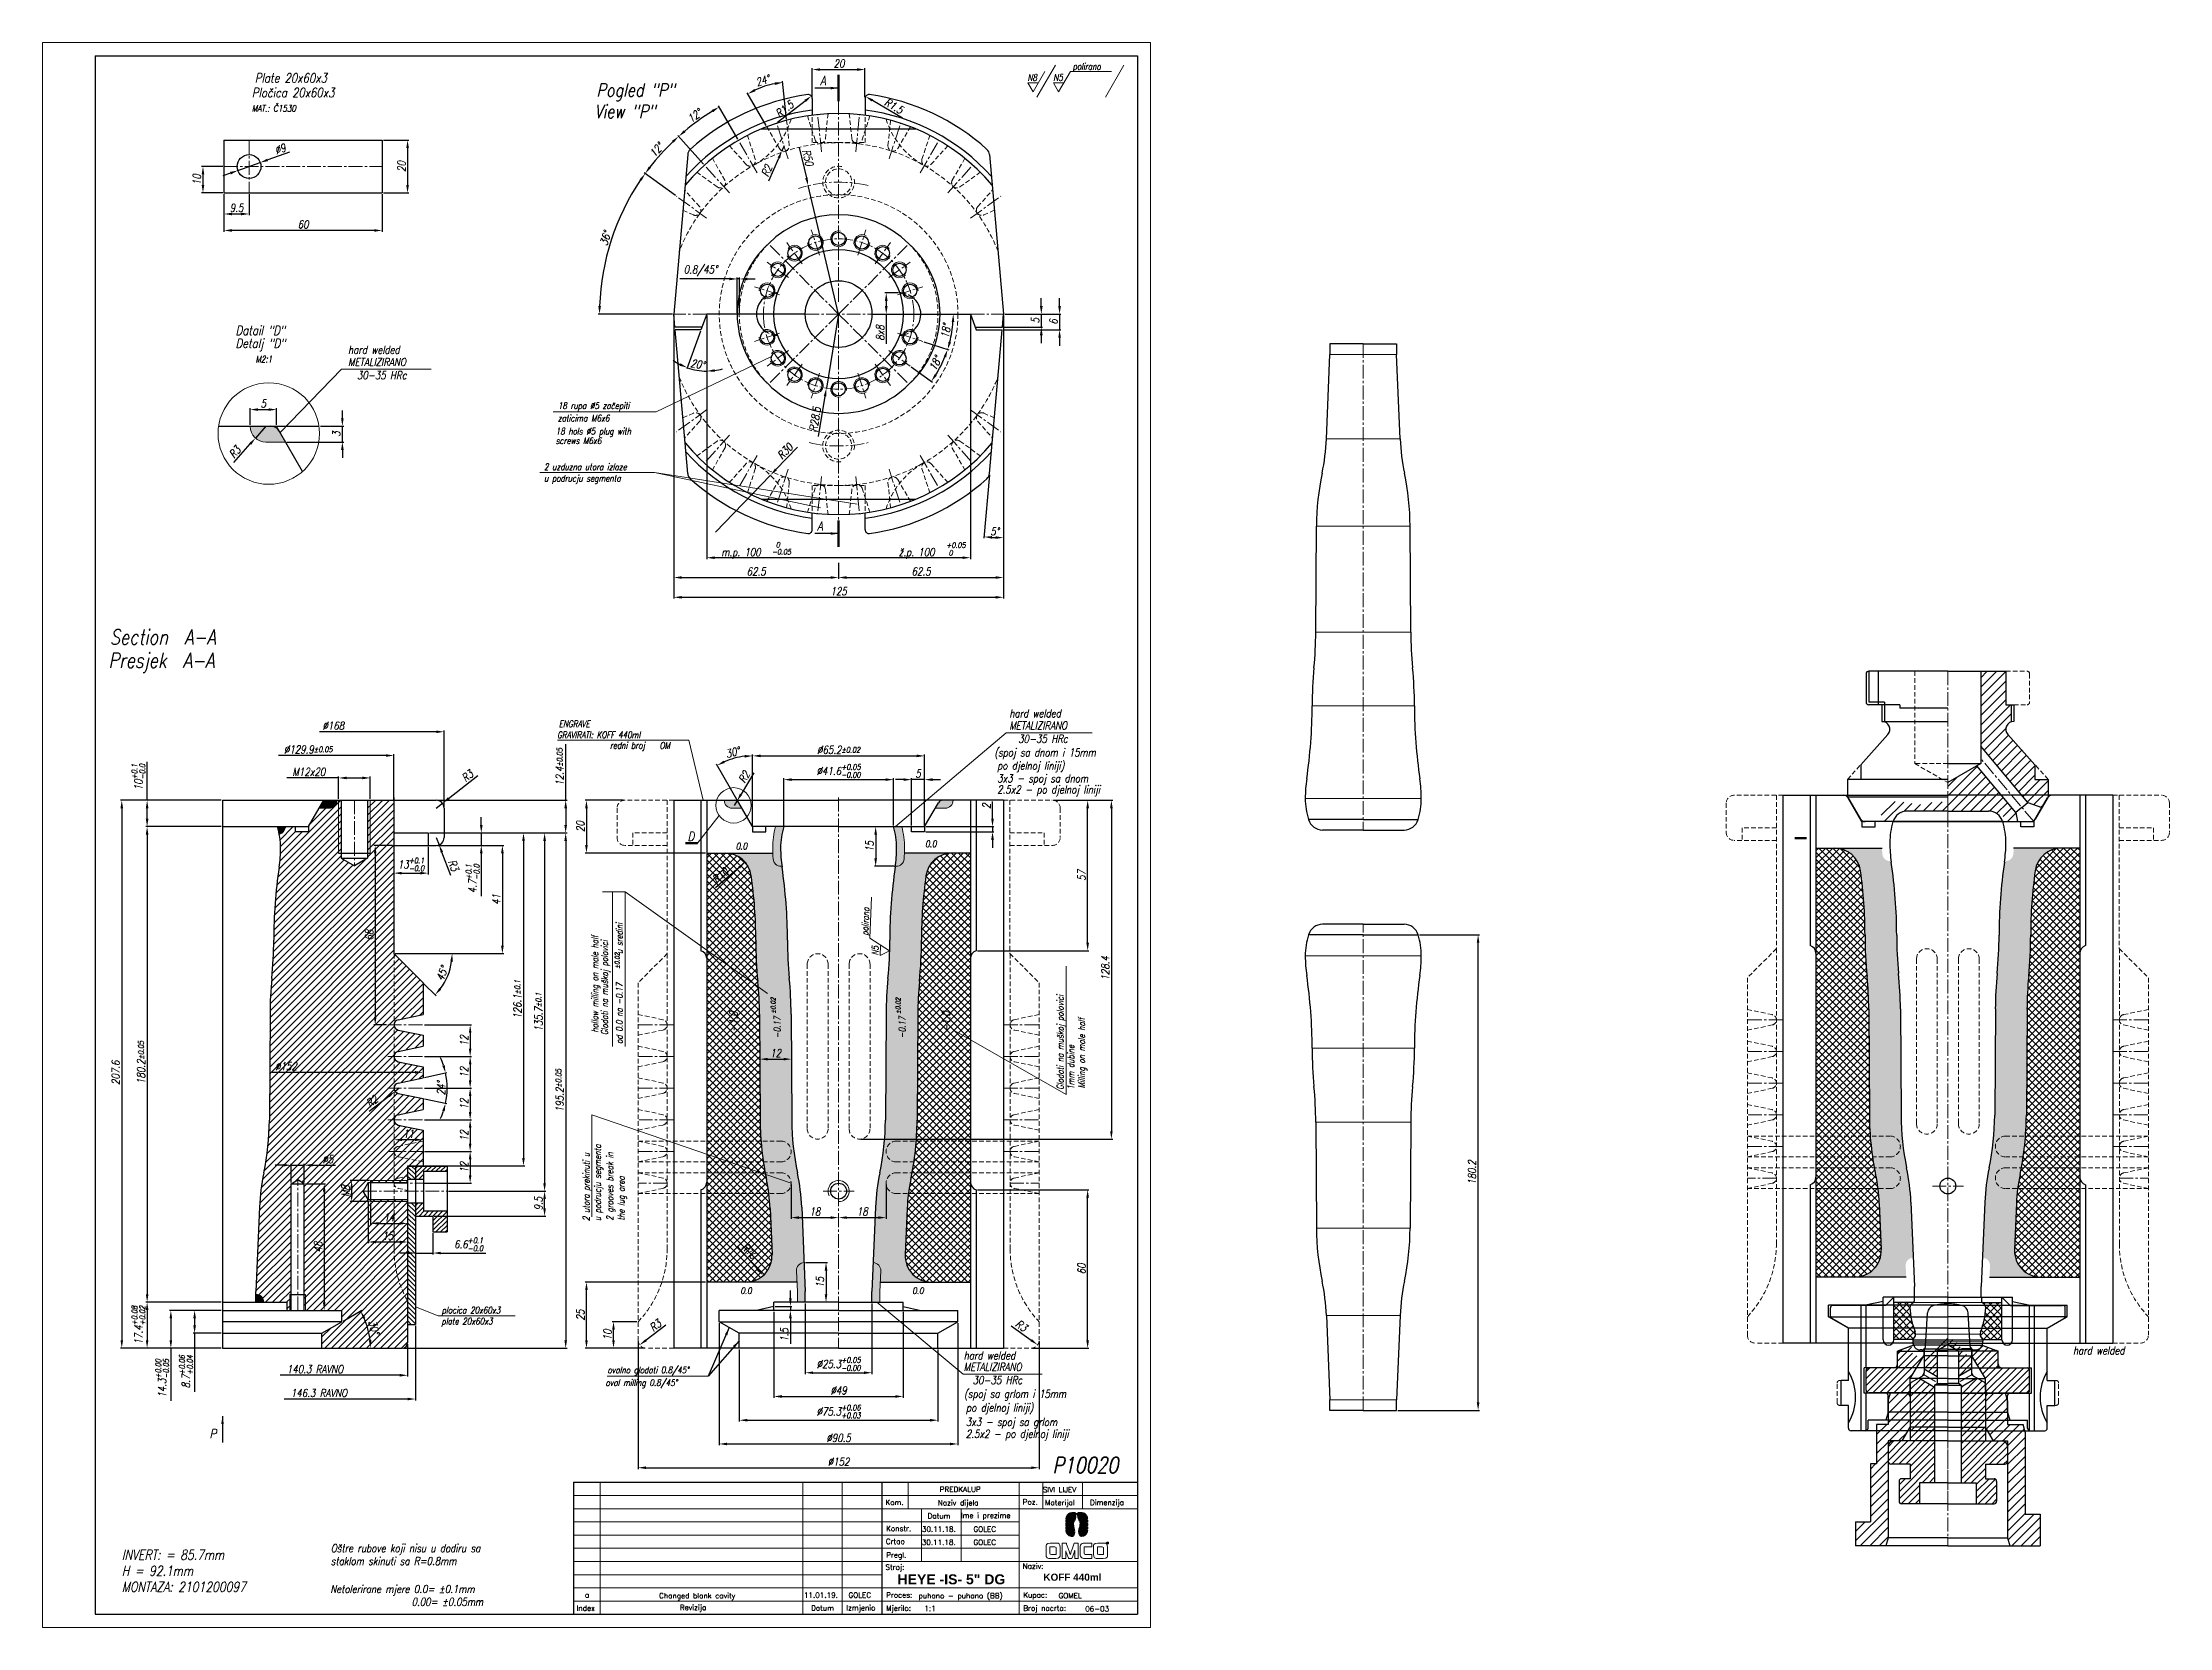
# Model space of a CAD drawing. Extents: x 459 to 1266, y 12 to 613.
import ezdxf

# ---------------------------------------------------------------- set-up
doc = ezdxf.new("R2010")
doc.units = 0
doc.header["$LTSCALE"] = 7
doc.header["$MEASUREMENT"] = 0
doc.linetypes.add('CENTER2', pattern=[1.125, 0.75, -0.125, 0.125, -0.125])
doc.linetypes.add('HIDDEN', pattern=[0.375, 0.25, -0.125])
doc.layers.get('0').update_dxf_attribs({"linetype": 'CONTINUOUS', "lineweight": 15})
for name, color, linetype, lineweight in [('1', 1, 'CENTER2', 15), ('2', 2, 'HIDDEN', 15), ('3', 3, 'CONTINUOUS', 30), ('4', 5, 'CONTINUOUS', 50), ('8', 252, 'CONTINUOUS', 15), ('ENGLISH', 252, 'CONTINUOUS', 18)]:
    doc.layers.add(name, color=color, linetype=linetype, lineweight=lineweight)
doc.styles.add('ITALICT', font='ITALICT.shx', dxfattribs={"width": 0.8, "height": 3})
doc.styles.add('ROMANS', font='romans.shx')
doc.styles.get("Standard").update_dxf_attribs({"font": 'isocp.shx', "height": 3})
doc.dimstyles.get("Standard").update_dxf_attribs({"dimtxt": 3, "dimasz": 3, "dimexe": 0.5, "dimexo": 0.5, "dimgap": 0.8, "dimtad": 1, "dimdsep": 46, "dimtxsty": 'ITALICT', "dimcen": 0.09, "dimazin": 2, "dimtfac": 1, "dimtmove": 0, "dimatfit": 3, "dimfxl": 1, "dimtolj": 1, "dimtzin": 0, "dimarcsym": 0})

msp = doc.modelspace()

# ---------------------------------------------------------------- texts
at = {"style": 'ITALICT', "width": 0.8}
for s, height, p in [('polirano', 2.5, (849.898, 602.6764)), ('Pogled "P"', 5, (669.3861, 592.4706)), ('A', 3.5, (754.1202, 596.8309)), ('N8', 2.5, (832.7684, 598.455)), ('N5', 2.5, (842.5463, 598.4995)), ('Pločica 20x60x3', 3.5, (538.7476, 592.2463)), ('MAT.: Č1530', 2.5, (538.7476, 586.7773)), ('Detalj "D"', 3.5, (532.6013, 497.2355)), ('M2:1', 2.5, (540.1434, 491.7665)), ('METALIZIRANO', 3, (575.224, 490.3906)), ('30-35 HRc', 3, (578.5849, 485.3823)), ('18 rupa %%C5 začepiti', 2.5, (654.7469, 474.1094)), ('zaticima M6x6', 2.5, (654.7469, 469.3781)), ('2 uzduzna utora izlaze', 2.5, (649.4874, 450.9028)), ('u podrucju segmenta', 2.5, (649.4874, 446.5647)), ('A', 3.5, (752.9969, 428.0242)), ('m.p. 100', 3, (716.6909, 418.3407)), ('-0.05', 2, (735.8273, 418.9629)), ('  0', 2, (734.9493, 421.6018)), ('ž.p. 100', 3, (783.9458, 418.3407)), ('+0.05', 2, (801.9611, 421.4652)), ('  0', 2, (800.4237, 418.5879)), ('Presjek  A-A', 5.625, (484.3911, 376.0503)), ('METALIZIRANO', 3, (825.8535, 352.6312)), ('GRAVIRATI: KOFF 440ml', 2.5, (654.4611, 349.362)), ('redni broj   OM', 2.5, (674.4896, 345.3768)), ('30-35 HRc', 3, (829.2144, 347.6229)), ('(spoj sa dnom i 15mm', 3, (820.1978, 342.4503)), ('po djelnoj liniji)', 3, (821.2702, 337.4489)), ('2.5x2 - po djelnoj liniji', 3, (821.2702, 328.4141)), ('3x3 - spoj sa dnom', 3, (821.2702, 332.6161)), ('D', 3.5, (703.9033, 310.4139)), ('0.0', 2.5, (722.194, 307.2145)), ('0.0', 2.5, (793.9629, 308.0391)), ('0.0', 2.5, (723.9176, 138.7304)), ('0.0', 2.5, (789.0657, 138.7304)), ('plocica 20x60x3', 2.5, (610.7459, 131.3535)), ('ovalno glodati 0.8/45%%d', 2.5, (673.5763, 108.6804)), ('METALIZIRANO', 3, (808.5809, 109.5796)), ('30-35 HRc', 3, (811.9418, 104.5712)), ('(spoj sa grlom i 15mm', 3, (808.7384, 99.3986)), ('po djelnoj liniji)', 3, (809.4709, 94.1671)), ('3x3 - spoj sa grlom', 3, (809.3876, 88.7338)), ('P', 3.5, (522.764, 84.0452)), ('2.5x2 - po djelnoj liniji', 3, (809.3876, 84.2264)), ('P10020', 6, (842.253, 70.8669)), ('INVERT: = 85.7mm', 3.75, (489.4815, 38.0188)), ('Oštre rubove koji nisu u dodiru sa', 3, (568.683, 40.8779)), ('H = 92.1mm', 3.75, (489.4815, 31.9474)), ('staklom skinuti sa R=0.8mm', 3, (568.683, 36.0208)), ('MONTAZA: 2101200097', 3.75, (489.4815, 25.8759)), ('Netolerirane mjere 0.0= %%P0.1mm', 3, (568.4822, 25.418)), ('                0.00= %%P0.05mm', 3, (570.677, 20.5609))]:
    msp.add_text(s, height=height, dxfattribs=at).set_placement(p)
for s, height, rotation, p in [('od 0.0 na -0.17      u sredini', 2.5, 90, (679.2914, 233.4684)), ('polirano', 2.5, 87.4767127, (772.3163, 274.5116)), ('Glodati na muškoj polovici', 2.5, 90, (673.712, 236.8397)), (' %%p0.02', 1.75, 90, (678.1116, 260.8972)), ('N5', 2.5, 87.4767127, (776.1656, 266.9831)), (' %%p0.02', 1.75, 90, (737.2219, 243.8906)), (' %%p0.02', 1.75, 90, (784.5607, 243.789)), ('Glodati na muškoj polovici', 2.5, 90, (846.4197, 216.1078)), ('-1.0', 3, 90, (722.8362, 238.0369)), ('-0.17', 2.5, 90, (739.1367, 235.6307)), ('-0.17', 2.5, 90, (786.4756, 235.6307)), ('-1.0', 3, 90, (803.4679, 238.0369)), ('1mm dubine', 2.5, 90, (850.4674, 216.1078)), ('2 utora prekinuti u', 2.5, 90, (666.7437, 166.349)), ('u podrucju segmenta', 2.5, 90, (671.0818, 166.349))]:
    msp.add_text(s, height=height, rotation=rotation, dxfattribs=at).set_placement(p)
at = {"style": 'ROMANS'}
for s, p in [('PREDKALUP', (799.4918, 63.7009)), ('SIVI LIJEV', (838.5704, 63.5764)), ('Kom.', (778.9502, 58.7656)), ('Naziv dijela', (798.7784, 58.6145)), ('Poz.', (830.9449, 58.9111)), ('Materijal', (839.4208, 58.6893)), ('Dimenzija', (856.4605, 58.6939)), ('Konstr.', (779.1923, 48.8457)), ('30.11.18.', (792.7347, 48.6153)), ('Datum', (794.8904, 53.6315)), ('Ime i prezime', (807.5112, 53.8195)), ('GOLEC', (812.2678, 48.6153)), ('Crtao', (779.0592, 43.9627)), ('Pregl.', (779.1923, 38.8139)), ('30.11.18.', (792.708, 43.6153)), ('GOLEC', (812.2678, 43.6153)), ('Stroj:', (778.92, 34.2054)), ('Naziv:', (830.92, 34.6327)), ('a', (665.0155, 23.6746)), ('Changed blank cavity', (693.1311, 23.3964)), ('11.01.19.', (748.0301, 23.6153)), ('GOLEC', (764.8989, 23.6153)), ('Proces:', (779.1621, 23.6652)), ('puhano - puhano (BB)', (791.468, 23.3964)), ('Kupac:', (831.1621, 23.6652)), ('GOMEL', (844.5292, 23.3964)), ('Index', (661.8403, 18.7091)), ('Revizija', (700.9856, 18.9547)), ('Datum', (750.7343, 18.7264)), ('Izmjenio', (764.0408, 18.7843)), ('Mjerilo:', (779.1621, 18.6652)), ('1:1', (793.6861, 18.5892)), ('Broj nacrta:', (831.1751, 18.6622)), ('06-03', (854.6182, 18.4308))]:
    msp.add_text(s, height=2, dxfattribs=at).set_placement(p)
at = {"attachment_point": 1}
for s, insert, char_height, width in [('{\\fArial|b1|i0|c238|p34;HEYE -IS- 5" DG}', (783.4938, 32.501), 3.8, 41.554304), ('{\\fArial|b1|i0|c238|p34;KOFF 440ml}', (838.7792, 32.7563), 2.7, 44.787669)]:
    msp.add_mtext(s, dxfattribs=dict(at, insert=insert, char_height=char_height, width=width))
at = {"layer": '8', "style": 'ITALICT', "width": 0.8}
for s, height, p in [('Datail "D"', 3.5, (532.6013, 502.1291)), ('hard welded', 3, (575.224, 495.0101)), ('hard welded', 3, (825.8535, 357.2507)), ('hard welded', 3, (808.5809, 113.8956))]:
    msp.add_text(s, height=height, dxfattribs=at).set_placement(p)
at = {"layer": 'ENGLISH', "style": 'ITALICT', "width": 0.8}
for s, height, p in [('Plate 20x60x3', 3.5, (539.8628, 597.8053)), ('View "P"', 5, (668.6069, 584.3647)), ('screws M6x6', 2.5, (653.927, 460.8503)), ('18 hols %%C5 plug with', 2.5, (653.927, 464.4191)), ('Section  A-A', 5.625, (484.9345, 384.8498)), ('ENGRAVE', 2.5, (655.0927, 353.5365)), ('plate 20x60x3', 2.5, (610.6323, 127.133)), ('oval milling 0.8/45%%D', 2.5, (672.8065, 103.8758))]:
    msp.add_text(s, height=height, dxfattribs=at).set_placement(p)
for s, p in [('hollow milling on male half', (669.9974, 237.7781)), ('Milling on male half', (854.5178, 216.5922)), ('2 grooves break in', (675.6784, 166.5231)), ('the lug area', (680.0165, 166.5231))]:
    msp.add_text(s, height=2.5, rotation=90, dxfattribs=at).set_placement(p)

# ---------------------------------------------------------------- blocks, each defined once
blk = doc.blocks.new('*D4')
at = {"color": 0, "lineweight": -2, "transparency": 16777216}
for p, q in [((751.16, 592.27), (751.16, 603.23)), ((754.16, 602.73), (768.16, 602.73)), ((771.16, 592.27), (771.16, 603.23))]:
    blk.add_line(p, q, dxfattribs=at)
at = {"color": 0, "transparency": 16777216}
for points in [[(754.16, 603.23), (754.16, 602.23), (751.16, 602.73)], [(768.16, 603.23), (768.16, 602.23), (771.16, 602.73)]]:
    blk.add_solid(points, dxfattribs=at)
at = {"color": 0, "transparency": 16777216, "insert": (761.32, 605.03), "char_height": 3, "attachment_point": 5, "style": 'ITALICT'}
blk.add_mtext('\\A1;20', dxfattribs=at)
blk = doc.blocks.new('*D5')
at = {"color": 0, "lineweight": -2, "transparency": 16777216}
for p, q in [((740.46, 573.8), (739.67, 571.96)), ((734.77, 560.54), (738.49, 569.2))]:
    blk.add_line(p, q, dxfattribs=at)
at = {"color": 0, "transparency": 16777216}
blk.add_solid([(738.03, 569.4), (738.95, 569), (739.67, 571.96)], dxfattribs=at)
at = {"color": 0, "transparency": 16777216, "insert": (733.92, 564.39), "char_height": 3, "attachment_point": 5, "rotation": 66.75958, "style": 'ITALICT'}
blk.add_mtext('\\A1;R2', dxfattribs=at)
blk = doc.blocks.new('*D6')
at = {"color": 0, "lineweight": -2, "transparency": 16777216}
for p, q in [((719.71, 523.38), (700.94, 523.38)), ((722.71, 510.57), (722.71, 523.88)), ((723.59, 523.38), (722.71, 523.38)), ((723.59, 510.57), (723.59, 523.88)), ((726.59, 523.38), (729.59, 523.38))]:
    blk.add_line(p, q, dxfattribs=at)
at = {"color": 0, "transparency": 16777216}
for points in [[(719.71, 523.88), (719.71, 522.88), (722.71, 523.38)], [(726.59, 523.88), (726.59, 522.88), (723.59, 523.38)]]:
    blk.add_solid(points, dxfattribs=at)
at = {"color": 0, "transparency": 16777216, "insert": (708.83, 526.46), "char_height": 3, "attachment_point": 5, "style": 'ITALICT'}
blk.add_mtext('\\A1;0.8/45%%d', dxfattribs=at)
blk = doc.blocks.new('*D7')
at = {"color": 0, "lineweight": -2, "transparency": 16777216}
for p, q in [((837.99, 513.07), (837.99, 516.07)), ((824.16, 510.07), (838.49, 510.07)), ((837.99, 510.07), (837.99, 505.07)), ((823.73, 505.07), (838.49, 505.07)), ((837.99, 502.07), (837.99, 499.07))]:
    blk.add_line(p, q, dxfattribs=at)
at = {"color": 0, "transparency": 16777216}
for points in [[(837.49, 513.07), (838.49, 513.07), (837.99, 510.07)], [(837.49, 502.07), (838.49, 502.07), (837.99, 505.07)]]:
    blk.add_solid(points, dxfattribs=at)
at = {"color": 0, "transparency": 16777216, "insert": (835.69, 507.57), "char_height": 3, "attachment_point": 5, "rotation": 90, "style": 'ITALICT'}
blk.add_mtext('\\A1;5', dxfattribs=at)
blk = doc.blocks.new('*D8')
at = {"color": 0, "lineweight": -2, "transparency": 16777216}
for p, q in [((844.92, 513.07), (844.92, 516.07)), ((838.49, 510.07), (845.42, 510.07)), ((844.92, 510.07), (844.92, 504.07)), ((823.64, 504.07), (845.42, 504.07)), ((844.92, 501.07), (844.92, 498.07))]:
    blk.add_line(p, q, dxfattribs=at)
at = {"color": 0, "transparency": 16777216}
for points in [[(844.42, 513.07), (845.42, 513.07), (844.92, 510.07)], [(844.42, 501.07), (845.42, 501.07), (844.92, 504.07)]]:
    blk.add_solid(points, dxfattribs=at)
at = {"color": 0, "transparency": 16777216, "insert": (842.62, 507.07), "char_height": 3, "attachment_point": 5, "rotation": 90, "style": 'ITALICT'}
blk.add_mtext('\\A1;6', dxfattribs=at)
blk = doc.blocks.new('*D9')
at = {"color": 0, "lineweight": -2, "transparency": 16777216}
for p, q in [((709.98, 566.93), (700.19, 577.8)), ((699.27, 555.04), (687.44, 563.64))]:
    blk.add_line(p, q, dxfattribs=at)
blk.add_arc((761.16, 510.07), 90.63, 133.89671, 142.10329, dxfattribs=at)
at = {"color": 0, "transparency": 16777216}
for points in [[(697.99, 575.75), (698.67, 575.01), (700.52, 577.42)], [(690.05, 565.44), (689.25, 566.04), (687.84, 563.34)]]:
    blk.add_solid(points, dxfattribs=at)
at = {"color": 0, "transparency": 16777216, "insert": (692.11, 572.26), "char_height": 3, "attachment_point": 5, "rotation": 48, "style": 'ITALICT'}
blk.add_mtext('\\A1;12°', dxfattribs=at)
blk = doc.blocks.new('*D10')
at = {"color": 0, "lineweight": -2, "transparency": 16777216}
for p, q in [((722.91, 576.33), (715.62, 588.96)), ((709.98, 566.93), (700.22, 577.76))]:
    blk.add_line(p, q, dxfattribs=at)
blk.add_arc((761.16, 510.07), 90.58, 121.89764, 130.10236, dxfattribs=at)
at = {"color": 0, "transparency": 16777216}
for points in [[(713.04, 587.41), (713.56, 586.55), (715.87, 588.52)], [(703.14, 578.98), (702.49, 579.74), (700.55, 577.39)]]:
    blk.add_solid(points, dxfattribs=at)
at = {"color": 0, "transparency": 16777216, "insert": (706.57, 585.22), "char_height": 3, "attachment_point": 5, "rotation": 36, "style": 'ITALICT'}
blk.add_mtext('\\A1;12°', dxfattribs=at)
blk = doc.blocks.new('*D11')
at = {"color": 0, "lineweight": -2, "transparency": 16777216}
for p, q in [((746.22, 573.13), (748.94, 561.65)), ((761.16, 510.07), (749.64, 558.73))]:
    blk.add_line(p, q, dxfattribs=at)
at = {"color": 0, "transparency": 16777216}
blk.add_solid([(749.43, 561.76), (748.46, 561.53), (749.64, 558.73)], dxfattribs=at)
at = {"color": 0, "transparency": 16777216, "insert": (749.48, 569.38), "char_height": 3, "attachment_point": 5, "rotation": 283.32996, "style": 'ITALICT'}
blk.add_mtext('\\A1;R50', dxfattribs=at)
blk = doc.blocks.new('*D12')
at = {"color": 0, "lineweight": -2, "transparency": 16777216}
for p, q in [((823.66, 470.22), (823.66, 424.83)), ((818.33, 449.14), (816.23, 425.16))]:
    blk.add_line(p, q, dxfattribs=at)
blk.add_arc((823.66, 510.07), 84.74, 267.02843, 267.97157, dxfattribs=at)
at = {"color": 0, "transparency": 16777216}
for points in [[(819.24, 424.95), (819.31, 425.94), (816.28, 425.65)], [(820.67, 425.88), (820.66, 424.88), (823.66, 425.33)]]:
    blk.add_solid(points, dxfattribs=at)
at = {"color": 0, "transparency": 16777216, "insert": (820.34, 427.7), "char_height": 3, "attachment_point": 5, "rotation": 357.68914, "style": 'ITALICT'}
blk.add_mtext('\\A1;5°', dxfattribs=at)
blk = doc.blocks.new('*D13')
at = {"color": 0, "lineweight": -2, "transparency": 16777216}
for p, q in [((698.66, 509.57), (698.66, 409.73)), ((761.16, 415.77), (761.16, 409.73)), ((701.66, 410.23), (758.16, 410.23))]:
    blk.add_line(p, q, dxfattribs=at)
at = {"color": 0, "transparency": 16777216}
for points in [[(701.66, 410.73), (701.66, 409.73), (698.66, 410.23)], [(758.16, 410.73), (758.16, 409.73), (761.16, 410.23)]]:
    blk.add_solid(points, dxfattribs=at)
at = {"color": 0, "transparency": 16777216, "insert": (729.91, 412.53), "char_height": 3, "attachment_point": 5, "style": 'ITALICT'}
blk.add_mtext('\\A1;62.5', dxfattribs=at)
blk = doc.blocks.new('*D14')
at = {"color": 0, "lineweight": -2, "transparency": 16777216}
for p, q in [((823.66, 509.57), (823.66, 409.73)), ((761.16, 415.77), (761.16, 409.73)), ((764.16, 410.23), (820.66, 410.23))]:
    blk.add_line(p, q, dxfattribs=at)
at = {"color": 0, "transparency": 16777216}
for points in [[(764.16, 410.73), (764.16, 409.73), (761.16, 410.23)], [(820.66, 410.73), (820.66, 409.73), (823.66, 410.23)]]:
    blk.add_solid(points, dxfattribs=at)
at = {"color": 0, "transparency": 16777216, "insert": (792.41, 412.53), "char_height": 3, "attachment_point": 5, "style": 'ITALICT'}
blk.add_mtext('\\A1;62.5', dxfattribs=at)
blk = doc.blocks.new('*D15')
at = {"color": 0, "lineweight": -2, "transparency": 16777216}
for p, q in [((728.56, 316.32), (728.56, 343.14)), ((731.56, 342.64), (790.76, 342.64)), ((793.76, 316.32), (793.76, 343.14))]:
    blk.add_line(p, q, dxfattribs=at)
at = {"color": 0, "transparency": 16777216}
for points in [[(731.56, 343.14), (731.56, 342.14), (728.56, 342.64)], [(790.76, 342.14), (790.76, 343.14), (793.76, 342.64)]]:
    blk.add_solid(points, dxfattribs=at)
at = {"color": 0, "transparency": 16777216, "insert": (761.16, 344.94), "char_height": 3, "attachment_point": 5, "style": 'ITALICT'}
blk.add_mtext('\\A1;%%c65.2{}{\\H0.71x;\\C3;%%p0.02}', dxfattribs=at)
blk = doc.blocks.new('*D16')
at = {"color": 0, "lineweight": -2, "transparency": 16777216}
for p, q in [((684.66, 128.22), (675.33, 128.22)), ((675.83, 121.22), (675.83, 125.22)), ((687.66, 118.22), (675.33, 118.22))]:
    blk.add_line(p, q, dxfattribs=at)
at = {"color": 0, "transparency": 16777216}
for points in [[(675.33, 125.22), (676.33, 125.22), (675.83, 128.22)], [(675.33, 121.22), (676.33, 121.22), (675.83, 118.22)]]:
    blk.add_solid(points, dxfattribs=at)
at = {"color": 0, "transparency": 16777216, "insert": (673.53, 123.22), "char_height": 3, "attachment_point": 5, "rotation": 90, "style": 'ITALICT'}
blk.add_mtext('\\A1;10', dxfattribs=at)
blk = doc.blocks.new('*D71')
at = {"color": 0, "lineweight": -2, "transparency": 16777216}
for p, q in [((583.78, 173.22), (583.78, 164.98)), ((586.78, 165.48), (594.78, 165.48)), ((597.78, 164.98), (597.78, 164.98))]:
    blk.add_line(p, q, dxfattribs=at)
at = {"color": 0, "transparency": 16777216}
for points in [[(586.78, 165.98), (586.78, 164.98), (583.78, 165.48)], [(594.78, 164.98), (594.78, 165.98), (597.78, 165.48)]]:
    blk.add_solid(points, dxfattribs=at)
at = {"color": 0, "transparency": 16777216, "insert": (590.78, 167.78), "char_height": 3, "attachment_point": 5, "style": 'ITALICT'}
blk.add_mtext('\\A1;14', dxfattribs=at)
blk = doc.blocks.new('*D72')
at = {"color": 0, "lineweight": -2, "transparency": 16777216}
for p, q in [((582.78, 173.97), (582.78, 157.93)), ((585.78, 158.43), (594.78, 158.43)), ((597.78, 157.93), (597.78, 157.93))]:
    blk.add_line(p, q, dxfattribs=at)
at = {"color": 0, "transparency": 16777216}
for points in [[(585.78, 158.93), (585.78, 157.93), (582.78, 158.43)], [(594.78, 157.93), (594.78, 158.93), (597.78, 158.43)]]:
    blk.add_solid(points, dxfattribs=at)
at = {"color": 0, "transparency": 16777216, "insert": (590.28, 160.73), "char_height": 3, "attachment_point": 5, "style": 'ITALICT'}
blk.add_mtext('\\A1;15', dxfattribs=at)
blk = doc.blocks.new('*D17')
at = {"color": 0, "lineweight": -2, "transparency": 16777216}
for p, q in [((605.58, 308.22), (605.58, 297.71)), ((595.58, 298.21), (602.58, 298.21))]:
    blk.add_line(p, q, dxfattribs=at)
at = {"color": 0, "transparency": 16777216}
for points in [[(595.58, 298.71), (595.58, 297.71), (592.58, 298.21)], [(602.58, 298.71), (602.58, 297.71), (605.58, 298.21)]]:
    blk.add_solid(points, dxfattribs=at)
at = {"color": 0, "transparency": 16777216, "insert": (599.08, 301.5), "char_height": 3, "attachment_point": 5, "style": 'ITALICT'}
blk.add_mtext('\\A1;13{}{\\H0.71x;\\C3;\\S+0.1^ -0.0;}', dxfattribs=at)
blk = doc.blocks.new('*D18')
at = {"color": 0, "lineweight": -2, "transparency": 16777216}
for p, q in [((625.71, 316.42), (625.71, 319.42)), ((606.08, 313.42), (626.21, 313.42)), ((609.13, 308.72), (626.21, 308.72)), ((625.71, 313.42), (625.71, 308.72)), ((625.71, 305.72), (625.71, 289.45))]:
    blk.add_line(p, q, dxfattribs=at)
at = {"color": 0, "transparency": 16777216}
for points in [[(625.21, 316.42), (626.21, 316.42), (625.71, 313.42)], [(625.21, 305.72), (626.21, 305.72), (625.71, 308.72)]]:
    blk.add_solid(points, dxfattribs=at)
at = {"color": 0, "transparency": 16777216, "insert": (622.43, 296.09), "char_height": 3, "attachment_point": 5, "rotation": 90, "style": 'ITALICT'}
blk.add_mtext('\\A1;4.7{}{\\H0.71x;\\C3;\\S+0.1^ -0.0;}', dxfattribs=at)
blk = doc.blocks.new('*D19')
at = {"color": 0, "lineweight": -2, "transparency": 16777216}
for p, q in [((657.71, 325.82), (657.71, 347.11)), ((609.13, 325.82), (658.21, 325.82)), ((657.71, 322.82), (657.71, 316.42)), ((606.08, 313.42), (658.21, 313.42))]:
    blk.add_line(p, q, dxfattribs=at)
at = {"color": 0, "transparency": 16777216}
for points in [[(658.21, 322.82), (657.21, 322.82), (657.71, 325.82)], [(657.21, 316.42), (658.21, 316.42), (657.71, 313.42)]]:
    blk.add_solid(points, dxfattribs=at)
at = {"color": 0, "transparency": 16777216, "insert": (655.41, 338.47), "char_height": 3, "attachment_point": 5, "rotation": 90, "style": 'ITALICT'}
blk.add_mtext('\\A1;12.4{}{\\H0.71x;\\C3;%%p0.05}', dxfattribs=at)
blk = doc.blocks.new('*D20')
at = {"color": 0, "lineweight": -2, "transparency": 16777216}
for p, q in [((609.13, 308.72), (634.21, 308.72)), ((633.71, 305.72), (633.71, 270.72)), ((593.08, 267.72), (634.21, 267.72))]:
    blk.add_line(p, q, dxfattribs=at)
at = {"color": 0, "transparency": 16777216}
for points in [[(633.21, 305.72), (634.21, 305.72), (633.71, 308.72)], [(633.21, 270.72), (634.21, 270.72), (633.71, 267.72)]]:
    blk.add_solid(points, dxfattribs=at)
at = {"color": 0, "transparency": 16777216, "insert": (631.41, 288.22), "char_height": 3, "attachment_point": 5, "rotation": 90, "style": 'ITALICT'}
blk.add_mtext('\\A1;41', dxfattribs=at)
blk = doc.blocks.new('*D21')
at = {"color": 0, "lineweight": -2, "transparency": 16777216}
for p, q in [((603.7, 267.72), (615.17, 267.72)), ((603.99, 256.32), (608.56, 251.75))]:
    blk.add_line(p, q, dxfattribs=at)
blk.add_arc((592.58, 267.72), 22.09, 322.78817, 352.21183, dxfattribs=at)
at = {"color": 0, "transparency": 16777216}
for points in [[(613.97, 264.76), (614.97, 264.69), (614.67, 267.72)], [(610.55, 254.03), (609.8, 254.69), (608.2, 252.1)]]:
    blk.add_solid(points, dxfattribs=at)
at = {"color": 0, "transparency": 16777216, "insert": (610.87, 260.15), "char_height": 3, "attachment_point": 5, "rotation": 67.5, "style": 'ITALICT'}
blk.add_mtext('\\A1;45°', dxfattribs=at)
blk = doc.blocks.new('*D22')
at = {"color": 0, "lineweight": -2, "transparency": 16777216}
for p, q in [((606.08, 313.42), (642.21, 313.42)), ((641.71, 310.42), (641.71, 190.32)), ((604.13, 187.32), (642.21, 187.32))]:
    blk.add_line(p, q, dxfattribs=at)
at = {"color": 0, "transparency": 16777216}
for points in [[(641.21, 310.42), (642.21, 310.42), (641.71, 313.42)], [(641.21, 190.32), (642.21, 190.32), (641.71, 187.32)]]:
    blk.add_solid(points, dxfattribs=at)
at = {"color": 0, "transparency": 16777216, "insert": (639.41, 250.37), "char_height": 3, "attachment_point": 5, "rotation": 90, "style": 'ITALICT'}
blk.add_mtext('\\A1;126.1{}{\\H0.71x;\\C3;%%p0.1}', dxfattribs=at)
blk = doc.blocks.new('*D23')
at = {"color": 0, "lineweight": -2, "transparency": 16777216}
for p, q in [((606.08, 313.42), (650.21, 313.42)), ((649.71, 310.42), (649.71, 180.72)), ((613.28, 177.72), (650.21, 177.72))]:
    blk.add_line(p, q, dxfattribs=at)
at = {"color": 0, "transparency": 16777216}
for points in [[(649.21, 310.42), (650.21, 310.42), (649.71, 313.42)], [(649.21, 180.72), (650.21, 180.72), (649.71, 177.72)]]:
    blk.add_solid(points, dxfattribs=at)
at = {"color": 0, "transparency": 16777216, "insert": (647.41, 245.57), "char_height": 3, "attachment_point": 5, "rotation": 90, "style": 'ITALICT'}
blk.add_mtext('\\A1;135.7{}{\\H0.71x;\\C3;%%p0.1}', dxfattribs=at)
blk = doc.blocks.new('*D73')
at = {"color": 0, "lineweight": -2, "transparency": 16777216}
for p, q in [((592.08, 308.72), (585, 308.72)), ((585.5, 305.72), (585.5, 243.72)), ((589.76, 240.72), (585, 240.72))]:
    blk.add_line(p, q, dxfattribs=at)
at = {"color": 0, "transparency": 16777216}
for points in [[(586, 305.72), (585, 305.72), (585.5, 308.72)], [(585, 243.72), (586, 243.72), (585.5, 240.72)]]:
    blk.add_solid(points, dxfattribs=at)
at = {"color": 0, "transparency": 16777216, "insert": (583.2, 274.72), "char_height": 3, "attachment_point": 5, "rotation": 90, "style": 'ITALICT'}
blk.add_mtext('\\A1;68', dxfattribs=at)
blk = doc.blocks.new('*D74')
at = {"color": 0, "lineweight": -2, "transparency": 16777216}
for p, q in [((583.18, 207.99), (590.66, 213.69)), ((594.63, 216.72), (593.04, 215.51))]:
    blk.add_line(p, q, dxfattribs=at)
at = {"color": 0, "transparency": 16777216}
blk.add_solid([(590.96, 213.29), (590.35, 214.09), (593.04, 215.51)], dxfattribs=at)
at = {"color": 0, "transparency": 16777216, "insert": (584.33, 211.76), "char_height": 3, "attachment_point": 5, "rotation": 37.30975, "style": 'ITALICT'}
blk.add_mtext('\\A1;R2', dxfattribs=at)
blk = doc.blocks.new('*D24')
at = {"color": 0, "lineweight": -2, "transparency": 16777216}
for p, q in [((604.17, 220.79), (612.65, 222.6)), ((604.17, 212.65), (612.65, 210.85))]:
    blk.add_line(p, q, dxfattribs=at)
for start, end in [(18.19639, 24.39278), (348, 12), (335.60722, 341.80361)]:
    blk.add_arc((585.01, 216.72), 27.75, start, end, dxfattribs=at)
at = {"color": 0, "transparency": 16777216}
for points in [[(611.86, 225.52), (610.9, 225.26), (612.16, 222.49)], [(610.9, 208.18), (611.86, 207.92), (612.16, 210.95)]]:
    blk.add_solid(points, dxfattribs=at)
at = {"color": 0, "transparency": 16777216, "insert": (610.47, 216.72), "char_height": 3, "attachment_point": 5, "rotation": 90, "style": 'ITALICT'}
blk.add_mtext('\\A1;24°', dxfattribs=at)
blk = doc.blocks.new('*D25')
at = {"color": 0, "lineweight": -2, "transparency": 16777216}
for p, q in [((604.13, 228.72), (622, 228.72)), ((621.5, 225.72), (621.5, 219.72)), ((604.13, 216.72), (622, 216.72))]:
    blk.add_line(p, q, dxfattribs=at)
at = {"color": 0, "transparency": 16777216}
for points in [[(621, 225.72), (622, 225.72), (621.5, 228.72)], [(621, 219.72), (622, 219.72), (621.5, 216.72)]]:
    blk.add_solid(points, dxfattribs=at)
at = {"color": 0, "transparency": 16777216, "insert": (619.2, 222.72), "char_height": 3, "attachment_point": 5, "rotation": 90, "style": 'ITALICT'}
blk.add_mtext('\\A1;12', dxfattribs=at)
blk = doc.blocks.new('*D26')
at = {"color": 0, "lineweight": -2, "transparency": 16777216}
for p, q in [((604.13, 216.72), (622, 216.72)), ((621.5, 213.72), (621.5, 207.72)), ((604.13, 204.72), (622, 204.72))]:
    blk.add_line(p, q, dxfattribs=at)
at = {"color": 0, "transparency": 16777216}
for points in [[(621, 213.72), (622, 213.72), (621.5, 216.72)], [(621, 207.72), (622, 207.72), (621.5, 204.72)]]:
    blk.add_solid(points, dxfattribs=at)
at = {"color": 0, "transparency": 16777216, "insert": (619.2, 210.72), "char_height": 3, "attachment_point": 5, "rotation": 90, "style": 'ITALICT'}
blk.add_mtext('\\A1;12', dxfattribs=at)
blk = doc.blocks.new('*D27')
at = {"color": 0, "lineweight": -2, "transparency": 16777216}
for p, q in [((604.13, 204.72), (622, 204.72)), ((621.5, 201.72), (621.5, 195.72)), ((604.13, 192.72), (622, 192.72))]:
    blk.add_line(p, q, dxfattribs=at)
at = {"color": 0, "transparency": 16777216}
for points in [[(621, 201.72), (622, 201.72), (621.5, 204.72)], [(621, 195.72), (622, 195.72), (621.5, 192.72)]]:
    blk.add_solid(points, dxfattribs=at)
at = {"color": 0, "transparency": 16777216, "insert": (619.2, 198.72), "char_height": 3, "attachment_point": 5, "rotation": 90, "style": 'ITALICT'}
blk.add_mtext('\\A1;12', dxfattribs=at)
blk = doc.blocks.new('*D28')
at = {"color": 0, "lineweight": -2, "transparency": 16777216}
for p, q in [((604.13, 192.72), (622, 192.72)), ((621.5, 189.72), (621.5, 183.72)), ((604.13, 180.72), (622, 180.72))]:
    blk.add_line(p, q, dxfattribs=at)
at = {"color": 0, "transparency": 16777216}
for points in [[(621, 189.72), (622, 189.72), (621.5, 192.72)], [(621, 183.72), (622, 183.72), (621.5, 180.72)]]:
    blk.add_solid(points, dxfattribs=at)
at = {"color": 0, "transparency": 16777216, "insert": (619.2, 186.72), "char_height": 3, "attachment_point": 5, "rotation": 90, "style": 'ITALICT'}
blk.add_mtext('\\A1;12', dxfattribs=at)
blk = doc.blocks.new('*D75')
at = {"color": 0, "lineweight": -2, "transparency": 16777216}
for p, q in [((592.63, 197.66), (592.63, 197.66)), ((600.63, 197.16), (595.63, 197.16)), ((603.63, 197.66), (603.63, 197.66))]:
    blk.add_line(p, q, dxfattribs=at)
at = {"color": 0, "transparency": 16777216}
for points in [[(595.63, 197.66), (595.63, 196.66), (592.63, 197.16)], [(600.63, 196.66), (600.63, 197.66), (603.63, 197.16)]]:
    blk.add_solid(points, dxfattribs=at)
at = {"color": 0, "transparency": 16777216, "insert": (598.13, 199.46), "char_height": 3, "attachment_point": 5, "style": 'ITALICT'}
blk.add_mtext('\\A1;11', dxfattribs=at)
blk = doc.blocks.new('*D29')
at = {"color": 0, "lineweight": -2, "transparency": 16777216}
for p, q in [((527.13, 315.82), (498.55, 315.82)), ((499.05, 312.82), (499.05, 138.62)), ((527.13, 135.62), (498.55, 135.62))]:
    blk.add_line(p, q, dxfattribs=at)
at = {"color": 0, "transparency": 16777216}
for points in [[(499.55, 312.82), (498.55, 312.82), (499.05, 315.82)], [(498.55, 138.62), (499.55, 138.62), (499.05, 135.62)]]:
    blk.add_solid(points, dxfattribs=at)
at = {"color": 0, "transparency": 16777216, "insert": (496.75, 226.47), "char_height": 3, "attachment_point": 5, "rotation": 90, "style": 'ITALICT'}
blk.add_mtext('\\A1;180.2{}{\\H0.71x;\\C3;%%p0.05}', dxfattribs=at)
blk = doc.blocks.new('*D30')
at = {"color": 0, "lineweight": -2, "transparency": 16777216}
for p, q in [((527.13, 135.62), (498.55, 135.62)), ((499.05, 132.62), (499.05, 121.22)), ((527.13, 118.22), (498.55, 118.22))]:
    blk.add_line(p, q, dxfattribs=at)
at = {"color": 0, "transparency": 16777216}
for points in [[(498.55, 132.62), (499.55, 132.62), (499.05, 135.62)], [(498.55, 121.22), (499.55, 121.22), (499.05, 118.22)]]:
    blk.add_solid(points, dxfattribs=at)
at = {"color": 0, "transparency": 16777216, "insert": (495.76, 126.92), "char_height": 3, "attachment_point": 5, "rotation": 90, "style": 'ITALICT'}
blk.add_mtext('\\A1;17.4{}{\\H0.71x;\\C3;\\S+0.08^ +0.02;}', dxfattribs=at)
blk = doc.blocks.new('*D76')
at = {"color": 0, "lineweight": -2, "transparency": 16777216}
for p, q in [((583.28, 181.72), (576.06, 181.72)), ((576.56, 178.72), (576.56, 176.72)), ((583.28, 173.72), (576.06, 173.72))]:
    blk.add_line(p, q, dxfattribs=at)
at = {"color": 0, "transparency": 16777216}
for points in [[(577.06, 178.72), (576.06, 178.72), (576.56, 181.72)], [(576.06, 176.72), (577.06, 176.72), (576.56, 173.72)]]:
    blk.add_solid(points, dxfattribs=at)
at = {"color": 0, "transparency": 16777216, "insert": (574.26, 177.72), "char_height": 3, "attachment_point": 5, "rotation": 90, "style": 'ITALICT'}
blk.add_mtext('\\A1;M8', dxfattribs=at)
blk = doc.blocks.new('*D31')
at = {"color": 0, "lineweight": -2, "transparency": 16777216}
for p, q in [((736.66, 132.02), (736.66, 99.39)), ((785.66, 132.02), (785.66, 99.39)), ((739.66, 99.89), (782.66, 99.89))]:
    blk.add_line(p, q, dxfattribs=at)
at = {"color": 0, "transparency": 16777216}
for points in [[(739.66, 100.39), (739.66, 99.39), (736.66, 99.89)], [(782.66, 100.39), (782.66, 99.39), (785.66, 99.89)]]:
    blk.add_solid(points, dxfattribs=at)
at = {"color": 0, "transparency": 16777216, "insert": (761.16, 102.19), "char_height": 3, "attachment_point": 5, "style": 'ITALICT'}
blk.add_mtext('\\A1;%%c49', dxfattribs=at)
blk = doc.blocks.new('*D32')
at = {"color": 0, "lineweight": -2, "transparency": 16777216}
for p, q in [((527.13, 132.52), (507.55, 132.52)), ((508.05, 129.52), (508.05, 121.22)), ((527.13, 118.22), (507.55, 118.22)), ((508.05, 118.22), (508.05, 98.26))]:
    blk.add_line(p, q, dxfattribs=at)
at = {"color": 0, "transparency": 16777216}
for points in [[(507.55, 129.52), (508.55, 129.52), (508.05, 132.52)], [(507.55, 121.22), (508.55, 121.22), (508.05, 118.22)]]:
    blk.add_solid(points, dxfattribs=at)
at = {"color": 0, "transparency": 16777216, "insert": (504.76, 106.74), "char_height": 3, "attachment_point": 5, "rotation": 90, "style": 'ITALICT'}
blk.add_mtext('\\A1;14.3{}{\\H0.71x;\\C3;\\S+0.00^ -0.05;}', dxfattribs=at)
blk = doc.blocks.new('*D33')
at = {"color": 0, "lineweight": -2, "transparency": 16777216}
for p, q in [((527.13, 132.52), (516.55, 132.52)), ((517.05, 129.52), (517.05, 126.82)), ((527.13, 123.82), (516.55, 123.82)), ((517.05, 123.82), (517.05, 101.7))]:
    blk.add_line(p, q, dxfattribs=at)
at = {"color": 0, "transparency": 16777216}
for points in [[(516.55, 129.52), (517.55, 129.52), (517.05, 132.52)], [(516.55, 126.82), (517.55, 126.82), (517.05, 123.82)]]:
    blk.add_solid(points, dxfattribs=at)
at = {"color": 0, "transparency": 16777216, "insert": (513.76, 109.27), "char_height": 3, "attachment_point": 5, "rotation": 90, "style": 'ITALICT'}
blk.add_mtext('\\A1;8.7{}{\\H0.71x;\\C3;\\S+0.06^ +0.04;}', dxfattribs=at)
blk = doc.blocks.new('*D34')
at = {"color": 0, "lineweight": -2, "transparency": 16777216}
for p, q in [((743.16, 180.22), (743.16, 167.17)), ((746.16, 167.67), (758.16, 167.67))]:
    blk.add_line(p, q, dxfattribs=at)
at = {"color": 0, "transparency": 16777216}
for points in [[(746.16, 168.17), (746.16, 167.17), (743.16, 167.67)], [(758.16, 168.17), (758.16, 167.17), (761.16, 167.67)]]:
    blk.add_solid(points, dxfattribs=at)
at = {"color": 0, "transparency": 16777216, "insert": (752.16, 169.97), "char_height": 3, "attachment_point": 5, "style": 'ITALICT'}
blk.add_mtext('\\A1;18', dxfattribs=at)
blk = doc.blocks.new('*D35')
at = {"color": 0, "lineweight": -2, "transparency": 16777216}
for p, q in [((779.16, 180.22), (779.16, 167.17)), ((764.16, 167.67), (776.16, 167.67))]:
    blk.add_line(p, q, dxfattribs=at)
at = {"color": 0, "transparency": 16777216}
for points in [[(764.16, 168.17), (764.16, 167.17), (761.16, 167.67)], [(776.16, 168.17), (776.16, 167.17), (779.16, 167.67)]]:
    blk.add_solid(points, dxfattribs=at)
at = {"color": 0, "transparency": 16777216, "insert": (770.16, 169.97), "char_height": 3, "attachment_point": 5, "style": 'ITALICT'}
blk.add_mtext('\\A1;18', dxfattribs=at)
blk = doc.blocks.new('*D36')
at = {"color": 0, "lineweight": -2, "transparency": 16777216}
for p, q in [((842.66, 325.82), (856.06, 325.82)), ((855.56, 271.82), (855.56, 322.82)), ((813.85, 268.82), (856.06, 268.82))]:
    blk.add_line(p, q, dxfattribs=at)
at = {"color": 0, "transparency": 16777216}
for points in [[(856.06, 322.82), (855.06, 322.82), (855.56, 325.82)], [(855.06, 271.82), (856.06, 271.82), (855.56, 268.82)]]:
    blk.add_solid(points, dxfattribs=at)
at = {"color": 0, "transparency": 16777216, "insert": (853.26, 297.32), "char_height": 3, "attachment_point": 5, "rotation": 90, "style": 'ITALICT'}
blk.add_mtext('\\A1;57', dxfattribs=at)
blk = doc.blocks.new('*D37')
at = {"color": 0, "lineweight": -2, "transparency": 16777216}
for p, q in [((813.85, 178.22), (856.06, 178.22)), ((855.56, 121.22), (855.56, 175.22)), ((834.66, 118.22), (856.06, 118.22))]:
    blk.add_line(p, q, dxfattribs=at)
at = {"color": 0, "transparency": 16777216}
for points in [[(855.06, 175.22), (856.06, 175.22), (855.56, 178.22)], [(855.06, 121.22), (856.06, 121.22), (855.56, 118.22)]]:
    blk.add_solid(points, dxfattribs=at)
at = {"color": 0, "transparency": 16777216, "insert": (853.26, 148.22), "char_height": 3, "attachment_point": 5, "rotation": 90, "style": 'ITALICT'}
blk.add_mtext('\\A1;60', dxfattribs=at)
blk = doc.blocks.new('*D38')
at = {"color": 0, "lineweight": -2, "transparency": 16777216}
for p, q in [((527.13, 325.82), (488.94, 325.82)), ((489.44, 322.82), (489.44, 121.22)), ((527.13, 118.22), (488.94, 118.22))]:
    blk.add_line(p, q, dxfattribs=at)
at = {"color": 0, "transparency": 16777216}
for points in [[(489.94, 322.82), (488.94, 322.82), (489.44, 325.82)], [(488.94, 121.22), (489.94, 121.22), (489.44, 118.22)]]:
    blk.add_solid(points, dxfattribs=at)
at = {"color": 0, "transparency": 16777216, "insert": (487.14, 222.52), "char_height": 3, "attachment_point": 5, "rotation": 90, "style": 'ITALICT'}
blk.add_mtext('\\A1;207.6', dxfattribs=at)
blk = doc.blocks.new('*D39')
at = {"color": 0, "lineweight": -2, "transparency": 16777216}
for p, q in [((842.66, 325.82), (865.06, 325.82)), ((864.56, 322.82), (864.56, 200.42)), ((769.61, 197.42), (865.06, 197.42))]:
    blk.add_line(p, q, dxfattribs=at)
at = {"color": 0, "transparency": 16777216}
for points in [[(865.06, 322.82), (864.06, 322.82), (864.56, 325.82)], [(864.06, 200.42), (865.06, 200.42), (864.56, 197.42)]]:
    blk.add_solid(points, dxfattribs=at)
at = {"color": 0, "transparency": 16777216, "insert": (862.26, 262.12), "char_height": 3, "attachment_point": 5, "rotation": 90, "style": 'ITALICT'}
blk.add_mtext('\\A1;128.4', dxfattribs=at)
blk = doc.blocks.new('*D40')
at = {"color": 0, "lineweight": -2, "transparency": 16777216}
for p, q in [((679.66, 325.82), (665.08, 325.82)), ((665.58, 322.82), (665.58, 308.82)), ((710.66, 305.82), (665.08, 305.82))]:
    blk.add_line(p, q, dxfattribs=at)
at = {"color": 0, "transparency": 16777216}
for points in [[(666.08, 322.82), (665.08, 322.82), (665.58, 325.82)], [(665.08, 308.82), (666.08, 308.82), (665.58, 305.82)]]:
    blk.add_solid(points, dxfattribs=at)
at = {"color": 0, "transparency": 16777216, "insert": (663.28, 315.82), "char_height": 3, "attachment_point": 5, "rotation": 90, "style": 'ITALICT'}
blk.add_mtext('\\A1;20', dxfattribs=at)
blk = doc.blocks.new('*D41')
at = {"color": 0, "lineweight": -2, "transparency": 16777216}
for p, q in [((710.66, 143.22), (665.08, 143.22)), ((665.58, 121.22), (665.58, 140.22)), ((675.33, 118.22), (665.08, 118.22))]:
    blk.add_line(p, q, dxfattribs=at)
at = {"color": 0, "transparency": 16777216}
for points in [[(665.08, 140.22), (666.08, 140.22), (665.58, 143.22)], [(665.08, 121.22), (666.08, 121.22), (665.58, 118.22)]]:
    blk.add_solid(points, dxfattribs=at)
at = {"color": 0, "transparency": 16777216, "insert": (663.28, 130.72), "char_height": 3, "attachment_point": 5, "rotation": 90, "style": 'ITALICT'}
blk.add_mtext('\\A1;25', dxfattribs=at)
blk = doc.blocks.new('*D77')
at = {"color": 0, "lineweight": -2, "transparency": 16777216}
for p, q in [((600.63, 222.72), (546.45, 222.72)), ((603.63, 223.22), (603.63, 223.22))]:
    blk.add_line(p, q, dxfattribs=at)
at = {"color": 0, "transparency": 16777216}
blk.add_solid([(600.63, 222.22), (600.63, 223.22), (603.63, 222.72)], dxfattribs=at)
at = {"color": 0, "transparency": 16777216, "insert": (551.71, 225.02), "char_height": 3, "attachment_point": 5, "style": 'ITALICT'}
blk.add_mtext('\\A1;%%c152', dxfattribs=at)
blk = doc.blocks.new('*D42')
at = {"color": 0, "lineweight": -2, "transparency": 16777216}
for p, q in [((589.58, 342.78), (548.84, 342.78)), ((592.58, 325.82), (592.58, 343.28))]:
    blk.add_line(p, q, dxfattribs=at)
at = {"color": 0, "transparency": 16777216}
blk.add_solid([(589.58, 342.28), (589.58, 343.28), (592.58, 342.78)], dxfattribs=at)
at = {"color": 0, "transparency": 16777216, "insert": (560.11, 345.08), "char_height": 3, "attachment_point": 5, "style": 'ITALICT'}
blk.add_mtext('\\A1;%%c129.9{}{\\H0.71x;\\C3;%%p0.05}', dxfattribs=at)
blk = doc.blocks.new('*D43')
at = {"color": 0, "lineweight": -2, "transparency": 16777216}
for p, q in [((608.63, 351.78), (564.38, 351.78)), ((611.63, 323.32), (611.63, 352.28))]:
    blk.add_line(p, q, dxfattribs=at)
at = {"color": 0, "transparency": 16777216}
blk.add_solid([(608.63, 351.28), (608.63, 352.28), (611.63, 351.78)], dxfattribs=at)
at = {"color": 0, "transparency": 16777216, "insert": (569.63, 354.08), "char_height": 3, "attachment_point": 5, "style": 'ITALICT'}
blk.add_mtext('\\A1;%%c168', dxfattribs=at)
blk = doc.blocks.new('*D44')
at = {"color": 0, "lineweight": -2, "transparency": 16777216}
for p, q in [((607.38, 161.72), (607.38, 153.74)), ((597.78, 154.24), (594.78, 154.24)), ((600.78, 154.24), (607.38, 154.24)), ((610.38, 154.24), (627.47, 154.24))]:
    blk.add_line(p, q, dxfattribs=at)
at = {"color": 0, "transparency": 16777216}
for points in [[(597.78, 154.74), (597.78, 153.74), (600.78, 154.24)], [(610.38, 154.74), (610.38, 153.74), (607.38, 154.24)]]:
    blk.add_solid(points, dxfattribs=at)
at = {"color": 0, "transparency": 16777216, "insert": (620.9, 157.53), "char_height": 3, "attachment_point": 5, "style": 'ITALICT'}
blk.add_mtext('\\A1;6.6{}{\\H0.71x;\\C3;\\S+0.1^ -0.0;}', dxfattribs=at)
blk = doc.blocks.new('*D45')
at = {"color": 0, "lineweight": -2, "transparency": 16777216}
for p, q in [((613.28, 177.72), (650.21, 177.72)), ((649.71, 171.22), (649.71, 174.72)), ((607.88, 168.22), (650.21, 168.22))]:
    blk.add_line(p, q, dxfattribs=at)
at = {"color": 0, "transparency": 16777216}
for points in [[(649.21, 174.72), (650.21, 174.72), (649.71, 177.72)], [(649.21, 171.22), (650.21, 171.22), (649.71, 168.22)]]:
    blk.add_solid(points, dxfattribs=at)
at = {"color": 0, "transparency": 16777216, "insert": (647.41, 172.97), "char_height": 3, "attachment_point": 5, "rotation": 90, "style": 'ITALICT'}
blk.add_mtext('\\A1;9.5', dxfattribs=at)
blk = doc.blocks.new('*D46')
at = {"color": 0, "lineweight": -2, "transparency": 16777216}
for p, q in [((597.78, 119.72), (597.78, 107.42)), ((594.78, 107.92), (549.51, 107.92))]:
    blk.add_line(p, q, dxfattribs=at)
at = {"color": 0, "transparency": 16777216}
blk.add_solid([(594.78, 108.42), (594.78, 107.42), (597.78, 107.92)], dxfattribs=at)
at = {"color": 0, "transparency": 16777216, "insert": (562.71, 110.22), "char_height": 3, "attachment_point": 5, "style": 'ITALICT'}
blk.add_mtext('\\A1;140.3 RAVNO', dxfattribs=at)
blk = doc.blocks.new('*D47')
at = {"color": 0, "lineweight": -2, "transparency": 16777216}
for p, q in [((741.4, 583.97), (739.89, 598.32)), ((733.72, 581.47), (726.5, 593.97))]:
    blk.add_line(p, q, dxfattribs=at)
blk.add_arc((743.43, 564.65), 33.36, 101.15478, 114.84522, dxfattribs=at)
at = {"color": 0, "transparency": 16777216}
for points in [[(736.9, 597.87), (737.05, 596.88), (739.95, 597.82)], [(729.65, 594.47), (729.19, 595.36), (726.75, 593.53)]]:
    blk.add_solid(points, dxfattribs=at)
at = {"color": 0, "transparency": 16777216, "insert": (732.41, 598.56), "char_height": 3, "attachment_point": 5, "rotation": 18, "style": 'ITALICT'}
blk.add_mtext('\\A1;24°', dxfattribs=at)
blk = doc.blocks.new('*D48')
at = {"color": 0, "lineweight": -2, "transparency": 16777216}
for p, q in [((685.16, 120.72), (685.16, 72.39)), ((837.16, 120.72), (837.16, 72.39)), ((688.16, 72.89), (834.16, 72.89))]:
    blk.add_line(p, q, dxfattribs=at)
at = {"color": 0, "transparency": 16777216}
for points in [[(688.16, 73.39), (688.16, 72.39), (685.16, 72.89)], [(834.16, 73.39), (834.16, 72.39), (837.16, 72.89)]]:
    blk.add_solid(points, dxfattribs=at)
at = {"color": 0, "transparency": 16777216, "insert": (761.16, 75.19), "char_height": 3, "attachment_point": 5, "style": 'ITALICT'}
blk.add_mtext('\\A1;%%c152', dxfattribs=at)
blk = doc.blocks.new('*D49')
at = {"color": 0, "lineweight": -2, "transparency": 16777216}
for p, q in [((600.78, 126.72), (600.78, 98.42)), ((597.78, 98.92), (551.01, 98.92))]:
    blk.add_line(p, q, dxfattribs=at)
at = {"color": 0, "transparency": 16777216}
blk.add_solid([(597.78, 99.42), (597.78, 98.42), (600.78, 98.92)], dxfattribs=at)
at = {"color": 0, "transparency": 16777216, "insert": (564.21, 101.22), "char_height": 3, "attachment_point": 5, "style": 'ITALICT'}
blk.add_mtext('\\A1;146.3 RAVNO', dxfattribs=at)
blk = doc.blocks.new('*D50')
at = {"color": 0, "lineweight": -2, "transparency": 16777216}
for p, q in [((499.05, 325.82), (499.05, 340.33)), ((527.13, 325.82), (498.55, 325.82)), ((499.05, 318.82), (499.05, 322.82)), ((527.13, 315.82), (498.55, 315.82))]:
    blk.add_line(p, q, dxfattribs=at)
at = {"color": 0, "transparency": 16777216}
for points in [[(499.55, 322.82), (498.55, 322.82), (499.05, 325.82)], [(498.55, 318.82), (499.55, 318.82), (499.05, 315.82)]]:
    blk.add_solid(points, dxfattribs=at)
at = {"color": 0, "transparency": 16777216, "insert": (495.76, 334.57), "char_height": 3, "attachment_point": 5, "rotation": 90, "style": 'ITALICT'}
blk.add_mtext('\\A1;10{}{\\H0.71x;\\C3;\\S+0.1^ -0.0;}', dxfattribs=at)
blk = doc.blocks.new('*D51')
at = {"color": 0, "lineweight": -2, "transparency": 16777216}
for p, q in [((608.63, 311.72), (609.72, 308.92)), ((614.19, 297.36), (610.8, 306.13))]:
    blk.add_line(p, q, dxfattribs=at)
at = {"color": 0, "transparency": 16777216}
blk.add_solid([(611.27, 306.31), (610.33, 305.94), (609.72, 308.92)], dxfattribs=at)
at = {"color": 0, "transparency": 16777216, "insert": (615.18, 301.17), "char_height": 3, "attachment_point": 5, "rotation": 291.15205, "style": 'ITALICT'}
blk.add_mtext('\\A1;R3', dxfattribs=at)
blk = doc.blocks.new('*D52')
at = {"color": 0, "lineweight": -2, "transparency": 16777216}
for p, q in [((606.08, 313.42), (658.21, 313.42)), ((657.71, 310.42), (657.71, 121.22)), ((596.28, 118.22), (658.21, 118.22))]:
    blk.add_line(p, q, dxfattribs=at)
at = {"color": 0, "transparency": 16777216}
for points in [[(658.21, 310.42), (657.21, 310.42), (657.71, 313.42)], [(657.21, 121.22), (658.21, 121.22), (657.71, 118.22)]]:
    blk.add_solid(points, dxfattribs=at)
at = {"color": 0, "transparency": 16777216, "insert": (655.41, 215.82), "char_height": 3, "attachment_point": 5, "rotation": 90, "style": 'ITALICT'}
blk.add_mtext('\\A1;195.2{}{\\A0;{\\H1.5x;}{\\A2;\\H0.71x;\\C3;%%p0.05}}', dxfattribs=at)
blk = doc.blocks.new('*D53')
at = {"color": 0, "lineweight": -2, "transparency": 16777216}
for p, q in [((604.13, 240.72), (622, 240.72)), ((621.5, 237.72), (621.5, 231.72)), ((604.13, 228.72), (622, 228.72))]:
    blk.add_line(p, q, dxfattribs=at)
at = {"color": 0, "transparency": 16777216}
for points in [[(621, 237.72), (622, 237.72), (621.5, 240.72)], [(621, 231.72), (622, 231.72), (621.5, 228.72)]]:
    blk.add_solid(points, dxfattribs=at)
at = {"color": 0, "transparency": 16777216, "insert": (619.2, 234.72), "char_height": 3, "attachment_point": 5, "rotation": 90, "style": 'ITALICT'}
blk.add_mtext('\\A1;12', dxfattribs=at)
blk = doc.blocks.new('*D54')
at = {"color": 0, "lineweight": -2, "transparency": 16777216}
for p, q in [((740.36, 316.32), (740.36, 334.14)), ((743.36, 333.64), (778.96, 333.64)), ((781.96, 316.32), (781.96, 334.14))]:
    blk.add_line(p, q, dxfattribs=at)
at = {"color": 0, "transparency": 16777216}
for points in [[(743.36, 334.14), (743.36, 333.14), (740.36, 333.64)], [(778.96, 333.14), (778.96, 334.14), (781.96, 333.64)]]:
    blk.add_solid(points, dxfattribs=at)
at = {"color": 0, "transparency": 16777216, "insert": (761.16, 336.92), "char_height": 3, "attachment_point": 5, "style": 'ITALICT'}
blk.add_mtext('\\A1;%%c41.6{}{\\H0.71x;\\C3;\\S+0.05^ -0.00;}', dxfattribs=at)
blk = doc.blocks.new('*D55')
at = {"color": 0, "lineweight": -2, "transparency": 16777216}
for p, q in [((748.51, 135.12), (748.51, 108.39)), ((773.81, 135.12), (773.81, 108.39)), ((751.51, 108.89), (770.81, 108.89))]:
    blk.add_line(p, q, dxfattribs=at)
at = {"color": 0, "transparency": 16777216}
for points in [[(751.51, 109.39), (751.51, 108.39), (748.51, 108.89)], [(770.81, 108.39), (770.81, 109.39), (773.81, 108.89)]]:
    blk.add_solid(points, dxfattribs=at)
at = {"color": 0, "transparency": 16777216, "insert": (761.16, 112.18), "char_height": 3, "attachment_point": 5, "style": 'ITALICT'}
blk.add_mtext('\\A1;%%c25.3{}{\\H0.71x;\\C3;\\S+0.05^ -0.00;}', dxfattribs=at)
blk = doc.blocks.new('*D56')
at = {"color": 0, "lineweight": -2, "transparency": 16777216}
for p, q in [((723.51, 117.72), (723.51, 90.39)), ((798.81, 117.72), (798.81, 90.39)), ((726.51, 90.89), (795.81, 90.89))]:
    blk.add_line(p, q, dxfattribs=at)
at = {"color": 0, "transparency": 16777216}
for points in [[(726.51, 91.39), (726.51, 90.39), (723.51, 90.89)], [(795.81, 91.39), (795.81, 90.39), (798.81, 90.89)]]:
    blk.add_solid(points, dxfattribs=at)
at = {"color": 0, "transparency": 16777216, "insert": (761.16, 94.18), "char_height": 3, "attachment_point": 5, "style": 'ITALICT'}
blk.add_mtext('\\A1;%%c75.3{}{\\H0.71x;\\C3;\\S+0.06^ +0.03;}', dxfattribs=at)
blk = doc.blocks.new('*D57')
at = {"color": 0, "lineweight": -2, "transparency": 16777216}
for p, q in [((715.91, 127.71), (715.91, 81.39)), ((806.41, 127.71), (806.41, 81.39)), ((718.91, 81.89), (803.41, 81.89))]:
    blk.add_line(p, q, dxfattribs=at)
at = {"color": 0, "transparency": 16777216}
for points in [[(718.91, 82.39), (718.91, 81.39), (715.91, 81.89)], [(803.41, 82.39), (803.41, 81.39), (806.41, 81.89)]]:
    blk.add_solid(points, dxfattribs=at)
at = {"color": 0, "transparency": 16777216, "insert": (761.16, 84.19), "char_height": 3, "attachment_point": 5, "style": 'ITALICT'}
blk.add_mtext('\\A1;%%c90.5', dxfattribs=at)
blk = doc.blocks.new('*D58')
at = {"color": 0, "lineweight": -2, "transparency": 16777216}
for p, q in [((742.88, 137.02), (742.88, 140.02)), ((737.16, 134.02), (743.38, 134.02)), ((742.88, 134.02), (742.88, 132.52)), ((742.88, 129.52), (742.88, 119.89))]:
    blk.add_line(p, q, dxfattribs=at)
at = {"color": 0, "transparency": 16777216}
for points in [[(742.38, 137.02), (743.38, 137.02), (742.88, 134.02)], [(742.38, 129.52), (743.38, 129.52), (742.88, 132.52)]]:
    blk.add_solid(points, dxfattribs=at)
at = {"color": 0, "transparency": 16777216, "insert": (740.58, 123.21), "char_height": 3, "attachment_point": 5, "rotation": 90, "style": 'ITALICT'}
blk.add_mtext('\\A1;1.5', dxfattribs=at)
blk = doc.blocks.new('*D59')
at = {"color": 0, "lineweight": -2, "transparency": 16777216}
for p, q in [((711.16, 509.57), (711.16, 417.24)), ((811.16, 509.57), (811.16, 417.24)), ((808.16, 417.74), (714.16, 417.74))]:
    blk.add_line(p, q, dxfattribs=at)
at = {"color": 0, "transparency": 16777216}
for points in [[(714.16, 418.24), (714.16, 417.24), (711.16, 417.74)], [(808.16, 418.24), (808.16, 417.24), (811.16, 417.74)]]:
    blk.add_solid(points, dxfattribs=at)
blk = doc.blocks.new('*D60')
at = {"color": 0, "lineweight": -2, "transparency": 16777216}
for p, q in [((783.82, 518.07), (778.72, 518.07)), ((779.22, 515.07), (779.22, 513.07)), ((779.22, 510.07), (779.22, 498.73))]:
    blk.add_line(p, q, dxfattribs=at)
at = {"color": 0, "transparency": 16777216}
for points in [[(778.72, 515.07), (779.72, 515.07), (779.22, 518.07)], [(778.72, 513.07), (779.72, 513.07), (779.22, 510.07)]]:
    blk.add_solid(points, dxfattribs=at)
at = {"color": 0, "transparency": 16777216, "insert": (776.92, 502.9), "char_height": 3, "attachment_point": 5, "rotation": 90, "style": 'ITALICT'}
blk.add_mtext('\\A1;8x8', dxfattribs=at)
blk = doc.blocks.new('*D61')
at = {"color": 0, "lineweight": -2, "transparency": 16777216}
for p, q in [((588.69, 575.98), (598.27, 575.98)), ((597.77, 572.98), (597.77, 558.98)), ((588.69, 555.98), (598.27, 555.98))]:
    blk.add_line(p, q, dxfattribs=at)
at = {"color": 0, "transparency": 16777216}
for points in [[(597.27, 572.98), (598.27, 572.98), (597.77, 575.98)], [(597.27, 558.98), (598.27, 558.98), (597.77, 555.98)]]:
    blk.add_solid(points, dxfattribs=at)
at = {"color": 0, "transparency": 16777216, "insert": (595.47, 565.98), "char_height": 3, "attachment_point": 5, "rotation": 90, "style": 'ITALICT'}
blk.add_mtext('\\A1;20', dxfattribs=at)
blk = doc.blocks.new('*D62')
at = {"color": 0, "lineweight": -2, "transparency": 16777216}
for p, q in [((528.19, 555.48), (528.19, 541.25)), ((588.19, 555.48), (588.19, 541.25)), ((585.19, 541.75), (531.19, 541.75))]:
    blk.add_line(p, q, dxfattribs=at)
at = {"color": 0, "transparency": 16777216}
for points in [[(531.19, 542.25), (531.19, 541.25), (528.19, 541.75)], [(585.19, 542.25), (585.19, 541.25), (588.19, 541.75)]]:
    blk.add_solid(points, dxfattribs=at)
at = {"color": 0, "transparency": 16777216, "insert": (558.19, 544.05), "char_height": 3, "attachment_point": 5, "style": 'ITALICT'}
blk.add_mtext('\\A1;60', dxfattribs=at)
blk = doc.blocks.new('*D63')
at = {"color": 0, "lineweight": -2, "transparency": 16777216}
for p, q in [((528.19, 555.48), (528.19, 547.5)), ((537.69, 555.48), (537.69, 547.5)), ((531.19, 548), (534.69, 548))]:
    blk.add_line(p, q, dxfattribs=at)
at = {"color": 0, "transparency": 16777216}
for points in [[(531.19, 548.5), (531.19, 547.5), (528.19, 548)], [(534.69, 548.5), (534.69, 547.5), (537.69, 548)]]:
    blk.add_solid(points, dxfattribs=at)
at = {"color": 0, "transparency": 16777216, "insert": (532.94, 550.3), "char_height": 3, "attachment_point": 5, "style": 'ITALICT'}
blk.add_mtext('\\A1;9.5', dxfattribs=at)
blk = doc.blocks.new('*D64')
at = {"color": 0, "lineweight": -2, "transparency": 16777216}
for p, q in [((527.69, 565.98), (519.72, 565.98)), ((520.22, 562.98), (520.22, 558.98)), ((527.69, 555.98), (519.72, 555.98))]:
    blk.add_line(p, q, dxfattribs=at)
at = {"color": 0, "transparency": 16777216}
for points in [[(519.72, 562.98), (520.72, 562.98), (520.22, 565.98)], [(519.72, 558.98), (520.72, 558.98), (520.22, 555.98)]]:
    blk.add_solid(points, dxfattribs=at)
at = {"color": 0, "transparency": 16777216, "insert": (517.92, 560.98), "char_height": 3, "attachment_point": 5, "rotation": 90, "style": 'ITALICT'}
blk.add_mtext('\\A1;10', dxfattribs=at)
blk = doc.blocks.new('*D65')
at = {"color": 0, "lineweight": -2, "transparency": 16777216}
for p, q in [((533.45, 564.47), (541.93, 567.49)), ((552.97, 571.41), (544.76, 568.49)), ((530.62, 563.47), (527.8, 562.46))]:
    blk.add_line(p, q, dxfattribs=at)
at = {"color": 0, "transparency": 16777216}
for points in [[(530.46, 563.94), (530.79, 562.99), (533.45, 564.47)], [(544.59, 568.96), (544.92, 568.02), (541.93, 567.49)]]:
    blk.add_solid(points, dxfattribs=at)
at = {"color": 0, "transparency": 16777216, "insert": (549.5, 572.62), "char_height": 3, "attachment_point": 5, "rotation": 19.57475, "style": 'ITALICT'}
blk.add_mtext('\\A1;∅9', dxfattribs=at)
blk = doc.blocks.new('*D66')
at = {"color": 0, "lineweight": -2, "transparency": 16777216}
for p, q in [((571.63, 334.28), (552.06, 334.28)), ((571.63, 326.32), (571.63, 334.78)), ((574.63, 334.28), (580.63, 334.28)), ((583.63, 326.32), (583.63, 334.78))]:
    blk.add_line(p, q, dxfattribs=at)
at = {"color": 0, "transparency": 16777216}
for points in [[(574.63, 334.78), (574.63, 333.78), (571.63, 334.28)], [(580.63, 333.78), (580.63, 334.78), (583.63, 334.28)]]:
    blk.add_solid(points, dxfattribs=at)
at = {"color": 0, "transparency": 16777216, "insert": (560.35, 336.58), "char_height": 3, "attachment_point": 5, "style": 'ITALICT'}
blk.add_mtext('\\A1;M12x20', dxfattribs=at)
blk = doc.blocks.new('*D67')
at = {"color": 0, "lineweight": -2, "transparency": 16777216}
blk.add_line((695.67, 126.88), (688.16, 121.22), dxfattribs=at)
at = {"color": 0, "transparency": 16777216}
blk.add_solid([(687.86, 121.62), (688.47, 120.82), (685.77, 119.41)], dxfattribs=at)
at = {"color": 0, "transparency": 16777216, "insert": (691.73, 126.79), "char_height": 3, "attachment_point": 5, "rotation": 37.03668, "style": 'ITALICT'}
blk.add_mtext('\\A1;R3', dxfattribs=at)
blk = doc.blocks.new('*D68')
at = {"color": 0, "lineweight": -2, "transparency": 16777216}
blk.add_line((826.53, 126.71), (834.16, 121.22), dxfattribs=at)
at = {"color": 0, "transparency": 16777216}
blk.add_solid([(834.46, 121.63), (833.87, 120.82), (836.6, 119.47)], dxfattribs=at)
at = {"color": 0, "transparency": 16777216, "insert": (830.47, 126.71), "char_height": 3, "attachment_point": 5, "rotation": 324.26879, "style": 'ITALICT'}
blk.add_mtext('\\A1;R3', dxfattribs=at)
blk = doc.blocks.new('*D69')
at = {"color": 0, "lineweight": -2, "transparency": 16777216}
for p, q in [((699.27, 555.04), (687.43, 563.64)), ((698.16, 510.07), (670.03, 510.07))]:
    blk.add_line(p, q, dxfattribs=at)
blk.add_arc((761.16, 510.07), 90.64, 145.89648, 178.10352, dxfattribs=at)
at = {"color": 0, "transparency": 16777216}
for points in [[(685.7, 561.18), (686.52, 560.61), (687.84, 563.35)], [(671.07, 513.07), (670.07, 513.08), (670.53, 510.07)]]:
    blk.add_solid(points, dxfattribs=at)
at = {"color": 0, "transparency": 16777216, "insert": (672.77, 538.79), "char_height": 3, "attachment_point": 5, "rotation": 72, "style": 'ITALICT'}
blk.add_mtext('\\A1;36°', dxfattribs=at)
blk = doc.blocks.new('*D70')
at = {"color": 0, "lineweight": -2, "transparency": 16777216}
for p, q in [((745.56, 459.67), (737.38, 451.16)), ((714.5, 427.38), (735.3, 449))]:
    blk.add_line(p, q, dxfattribs=at)
at = {"color": 0, "transparency": 16777216}
blk.add_solid([(737.02, 451.51), (737.74, 450.82), (735.3, 449)], dxfattribs=at)
at = {"color": 0, "transparency": 16777216, "insert": (740.85, 458.09), "char_height": 3, "attachment_point": 5, "rotation": 46.11017, "style": 'ITALICT'}
blk.add_mtext('\\A1;R30', dxfattribs=at)
blk = doc.blocks.new('*D78')
at = {"color": 0, "lineweight": -2, "transparency": 16777216}
for p, q in [((559.13, 180.52), (566.68, 180.52)), ((566.18, 177.52), (566.18, 135.52)), ((566.68, 132.52), (566.68, 132.52))]:
    blk.add_line(p, q, dxfattribs=at)
at = {"color": 0, "transparency": 16777216}
for points in [[(566.68, 177.52), (565.68, 177.52), (566.18, 180.52)], [(565.68, 135.52), (566.68, 135.52), (566.18, 132.52)]]:
    blk.add_solid(points, dxfattribs=at)
at = {"color": 0, "transparency": 16777216, "insert": (563.88, 156.52), "char_height": 3, "attachment_point": 5, "rotation": 90, "style": 'ITALICT'}
blk.add_mtext('\\A1;48', dxfattribs=at)
blk = doc.blocks.new('*D79')
at = {"color": 0, "lineweight": -2, "transparency": 16777216}
for p, q in [((550.63, 187.53), (547.63, 187.53)), ((553.63, 181.02), (553.63, 188.03)), ((553.63, 187.53), (558.63, 187.53)), ((558.63, 181.02), (558.63, 188.03)), ((561.63, 187.53), (570.46, 187.53))]:
    blk.add_line(p, q, dxfattribs=at)
at = {"color": 0, "transparency": 16777216}
for points in [[(550.63, 187.03), (550.63, 188.03), (553.63, 187.53)], [(561.63, 188.03), (561.63, 187.03), (558.63, 187.53)]]:
    blk.add_solid(points, dxfattribs=at)
at = {"color": 0, "transparency": 16777216, "insert": (567.55, 189.83), "char_height": 3, "attachment_point": 5, "style": 'ITALICT'}
blk.add_mtext('\\A1;%%c5', dxfattribs=at)
blk = doc.blocks.new('*D80')
at = {"color": 0, "lineweight": -2, "transparency": 16777216}
blk.add_line((573.32, 128.46), (580.39, 132.54), dxfattribs=at)
blk.add_arc((555.58, 118.22), 28.14, 6.1107, 23.8893, dxfattribs=at)
at = {"color": 0, "transparency": 16777216}
for points in [[(581.76, 129.84), (580.87, 129.39), (579.96, 132.29)], [(583.07, 121.19), (584.07, 121.24), (583.73, 118.22)]]:
    blk.add_solid(points, dxfattribs=at)
at = {"color": 0, "transparency": 16777216, "insert": (584.99, 126.1), "char_height": 3, "attachment_point": 5, "rotation": 285, "style": 'ITALICT'}
blk.add_mtext('\\A1;30%%d', dxfattribs=at)
blk = doc.blocks.new('*D81')
at = {"color": 0, "lineweight": -2, "transparency": 16777216}
for p, q in [((761.16, 510.07), (756.51, 481.96)), ((753.48, 463.63), (756.02, 479))]:
    blk.add_line(p, q, dxfattribs=at)
at = {"color": 0, "transparency": 16777216}
blk.add_solid([(755.53, 479.08), (756.52, 478.92), (756.51, 481.96)], dxfattribs=at)
at = {"color": 0, "transparency": 16777216, "insert": (752.24, 470.21), "char_height": 3, "attachment_point": 5, "rotation": 80.60445, "style": 'ITALICT'}
blk.add_mtext('\\A1;R28.5', dxfattribs=at)
blk = doc.blocks.new('*D82')
at = {"color": 0, "lineweight": -2, "transparency": 16777216}
blk.add_line((793.5, 499.57), (802.97, 496.49), dxfattribs=at)
blk.add_arc((761.16, 510.07), 43.46, 345.95615, 356.04385, dxfattribs=at)
at = {"color": 0, "transparency": 16777216}
for points in [[(804.02, 507.09), (805.02, 507.06), (804.62, 510.07)], [(803.8, 499.39), (802.84, 499.67), (802.49, 496.65)]]:
    blk.add_solid(points, dxfattribs=at)
at = {"color": 0, "transparency": 16777216, "insert": (801.81, 503.64), "char_height": 3, "attachment_point": 5, "rotation": 81, "style": 'ITALICT'}
blk.add_mtext('\\A1;18°', dxfattribs=at)
blk = doc.blocks.new('*D83')
at = {"color": 0, "lineweight": -2, "transparency": 16777216}
for p, q in [((793.5, 499.57), (802.95, 496.5)), ((788.67, 490.09), (796.71, 484.25))]:
    blk.add_line(p, q, dxfattribs=at)
blk.add_arc((761.16, 510.07), 43.43, 327.95825, 338.04175, dxfattribs=at)
at = {"color": 0, "transparency": 16777216}
for points in [[(800.98, 494), (801.92, 493.66), (802.47, 496.65)], [(798.4, 486.75), (797.57, 487.31), (796.3, 484.54)]]:
    blk.add_solid(points, dxfattribs=at)
at = {"color": 0, "transparency": 16777216, "insert": (797.81, 491.4), "char_height": 3, "attachment_point": 5, "rotation": 63, "style": 'ITALICT'}
blk.add_mtext('\\A1;18°', dxfattribs=at)
blk = doc.blocks.new('*D84')
at = {"color": 0, "lineweight": -2, "transparency": 16777216}
for p, q in [((711.16, 509.07), (711.16, 487.95)), ((708.81, 503.6), (703.6, 489.28))]:
    blk.add_line(p, q, dxfattribs=at)
for start, end in [(234.09187, 242.04594), (250, 270), (277.95406, 285.90813)]:
    blk.add_arc((711.16, 510.07), 21.63, start, end, dxfattribs=at)
at = {"color": 0, "transparency": 16777216}
for points in [[(701.23, 491.43), (700.82, 490.51), (703.77, 489.75)], [(714.19, 488.16), (714.12, 489.15), (711.16, 488.45)]]:
    blk.add_solid(points, dxfattribs=at)
at = {"color": 0, "transparency": 16777216, "insert": (707.73, 491.06), "char_height": 3, "attachment_point": 5, "rotation": 349.75771, "style": 'ITALICT'}
blk.add_mtext('\\A1;20°', dxfattribs=at)
blk = doc.blocks.new('*D85')
at = {"color": 0, "lineweight": -2, "transparency": 16777216}
for p, q in [((698.66, 509.57), (698.66, 402.24)), ((823.66, 509.57), (823.66, 402.24)), ((701.66, 402.74), (820.66, 402.74))]:
    blk.add_line(p, q, dxfattribs=at)
at = {"color": 0, "transparency": 16777216}
for points in [[(701.66, 403.24), (701.66, 402.24), (698.66, 402.74)], [(820.66, 403.24), (820.66, 402.24), (823.66, 402.74)]]:
    blk.add_solid(points, dxfattribs=at)
at = {"color": 0, "transparency": 16777216, "insert": (761.16, 405.04), "char_height": 3, "attachment_point": 5, "style": 'ITALICT'}
blk.add_mtext('\\A1;125', dxfattribs=at)
blk = doc.blocks.new('*D86')
at = {"color": 0, "lineweight": -2, "transparency": 16777216}
for p, q in [((723.12, 325.25), (714.9, 339.49)), ((728.56, 316.82), (728.56, 343.15))]:
    blk.add_line(p, q, dxfattribs=at)
blk.add_arc((728.56, 315.82), 26.83, 96.40933, 113.59067, dxfattribs=at)
at = {"color": 0, "transparency": 16777216}
for points in [[(717.6, 340.86), (718.05, 339.96), (715.15, 339.06)], [(725.6, 341.99), (725.54, 342.98), (728.56, 342.65)]]:
    blk.add_solid(points, dxfattribs=at)
at = {"color": 0, "transparency": 16777216, "insert": (721.02, 343.96), "char_height": 3, "attachment_point": 5, "rotation": 15, "style": 'ITALICT'}
blk.add_mtext('\\A1;30%%d', dxfattribs=at)
blk = doc.blocks.new('*D87')
at = {"color": 0, "lineweight": -2, "transparency": 16777216}
for p, q in [((531.88, 453.82), (538.13, 460.84)), ((544.11, 467.57), (540.12, 463.08))]:
    blk.add_line(p, q, dxfattribs=at)
at = {"color": 0, "transparency": 16777216}
blk.add_solid([(537.75, 461.17), (538.5, 460.51), (540.12, 463.08)], dxfattribs=at)
at = {"color": 0, "transparency": 16777216, "insert": (532.29, 457.74), "char_height": 3, "attachment_point": 5, "rotation": 48.34811, "style": 'ITALICT'}
blk.add_mtext('\\A1;R3', dxfattribs=at)
blk = doc.blocks.new('*D88')
at = {"color": 0, "lineweight": -2, "transparency": 16777216}
for p, q in [((573.06, 470.57), (573.06, 473.57)), ((552.07, 461.57), (573.56, 461.57)), ((564.71, 467.57), (573.56, 467.57)), ((573.06, 461.57), (573.06, 467.57)), ((573.06, 458.57), (573.06, 455.57))]:
    blk.add_line(p, q, dxfattribs=at)
at = {"color": 0, "transparency": 16777216}
for points in [[(572.56, 470.57), (573.56, 470.57), (573.06, 467.57)], [(572.56, 458.57), (573.56, 458.57), (573.06, 461.57)]]:
    blk.add_solid(points, dxfattribs=at)
at = {"color": 0, "transparency": 16777216, "insert": (570.76, 464.57), "char_height": 3, "attachment_point": 5, "rotation": 90, "style": 'ITALICT'}
blk.add_mtext('\\A1;3', dxfattribs=at)
blk = doc.blocks.new('*D89')
at = {"color": 0, "lineweight": -2, "transparency": 16777216}
for p, q in [((538.11, 468.07), (538.11, 474.38)), ((541.11, 473.88), (545.11, 473.88)), ((548.11, 468.07), (548.11, 474.38))]:
    blk.add_line(p, q, dxfattribs=at)
at = {"color": 0, "transparency": 16777216}
for points in [[(541.11, 474.38), (541.11, 473.38), (538.11, 473.88)], [(545.11, 474.38), (545.11, 473.38), (548.11, 473.88)]]:
    blk.add_solid(points, dxfattribs=at)
at = {"color": 0, "transparency": 16777216, "insert": (543.11, 476.18), "char_height": 3, "attachment_point": 5, "style": 'ITALICT'}
blk.add_mtext('\\A1;5', dxfattribs=at)
blk = doc.blocks.new('*D90')
at = {"color": 0, "lineweight": -2, "transparency": 16777216}
for p, q in [((748.55, 150.62), (756.89, 150.62)), ((756.39, 147.62), (756.39, 138.62)), ((756.89, 135.62), (756.89, 135.62))]:
    blk.add_line(p, q, dxfattribs=at)
at = {"color": 0, "transparency": 16777216}
for points in [[(756.89, 147.62), (755.89, 147.62), (756.39, 150.62)], [(755.89, 138.62), (756.89, 138.62), (756.39, 135.62)]]:
    blk.add_solid(points, dxfattribs=at)
at = {"color": 0, "transparency": 16777216, "insert": (754.09, 143.12), "char_height": 3, "attachment_point": 5, "rotation": 90, "style": 'ITALICT'}
blk.add_mtext('\\A1;15', dxfattribs=at)
blk = doc.blocks.new('*D91')
at = {"color": 0, "lineweight": -2, "transparency": 16777216}
for p, q in [((819.5, 318.82), (819.5, 325.36)), ((794.26, 315.82), (820, 315.82)), ((819.5, 315.82), (819.5, 313.82)), ((794.26, 313.82), (820, 313.82)), ((819.5, 310.82), (819.5, 307.82))]:
    blk.add_line(p, q, dxfattribs=at)
at = {"color": 0, "transparency": 16777216}
for points in [[(819, 318.82), (820, 318.82), (819.5, 315.82)], [(820, 310.82), (819, 310.82), (819.5, 313.82)]]:
    blk.add_solid(points, dxfattribs=at)
at = {"color": 0, "transparency": 16777216, "insert": (817.2, 323.59), "char_height": 3, "attachment_point": 5, "rotation": 90, "style": 'ITALICT'}
blk.add_mtext('\\A1;2', dxfattribs=at)
blk = doc.blocks.new('*D92')
at = {"color": 0, "lineweight": -2, "transparency": 16777216}
for p, q in [((785.76, 333.64), (782.76, 333.64)), ((788.76, 316.32), (788.76, 334.14)), ((793.76, 333.64), (788.76, 333.64)), ((793.76, 316.32), (793.76, 334.14)), ((796.76, 333.64), (799.76, 333.64))]:
    blk.add_line(p, q, dxfattribs=at)
at = {"color": 0, "transparency": 16777216}
for points in [[(785.76, 333.14), (785.76, 334.14), (788.76, 333.64)], [(796.76, 334.14), (796.76, 333.14), (793.76, 333.64)]]:
    blk.add_solid(points, dxfattribs=at)
at = {"color": 0, "transparency": 16777216, "insert": (791.26, 335.94), "char_height": 3, "attachment_point": 5, "style": 'ITALICT'}
blk.add_mtext('\\A1;5', dxfattribs=at)
blk = doc.blocks.new('*D93')
at = {"color": 0, "lineweight": -2, "transparency": 16777216}
for p, q in [((774.71, 315.82), (774.71, 315.82)), ((775.21, 312.82), (775.21, 303.82)), ((782.17, 300.82), (774.71, 300.82))]:
    blk.add_line(p, q, dxfattribs=at)
at = {"color": 0, "transparency": 16777216}
for points in [[(775.71, 312.82), (774.71, 312.82), (775.21, 315.82)], [(774.71, 303.82), (775.71, 303.82), (775.21, 300.82)]]:
    blk.add_solid(points, dxfattribs=at)
at = {"color": 0, "transparency": 16777216, "insert": (772.91, 308.32), "char_height": 3, "attachment_point": 5, "rotation": 90, "style": 'ITALICT'}
blk.add_mtext('\\A1;15', dxfattribs=at)
blk = doc.blocks.new('*D94')
at = {"color": 0, "lineweight": -2, "transparency": 16777216}
blk.add_line((785.33, 584.36), (773.96, 591.01), dxfattribs=at)
at = {"color": 0, "transparency": 16777216}
blk.add_solid([(774.21, 591.44), (773.71, 590.58), (771.37, 592.53)], dxfattribs=at)
at = {"color": 0, "transparency": 16777216, "insert": (782.1, 588.91), "char_height": 3, "attachment_point": 5, "rotation": 329.66276, "style": 'ITALICT'}
blk.add_mtext('\\A1;R1.5', dxfattribs=at)
blk = doc.blocks.new('*D95')
at = {"color": 0, "lineweight": -2, "transparency": 16777216}
blk.add_line((738.03, 582.83), (748.48, 590.85), dxfattribs=at)
at = {"color": 0, "transparency": 16777216}
blk.add_solid([(748.17, 591.25), (748.78, 590.46), (750.85, 592.68)], dxfattribs=at)
at = {"color": 0, "transparency": 16777216, "insert": (740.66, 587.75), "char_height": 3, "attachment_point": 5, "rotation": 37.55727, "style": 'ITALICT'}
blk.add_mtext('\\A1;R1.5', dxfattribs=at)
blk = doc.blocks.new('*D98')
at = {"color": 0, "lineweight": -2, "transparency": 16777216}
for p, q in [((613.35, 326.53), (624.4, 335.21)), ((608.63, 322.82), (610.99, 324.67))]:
    blk.add_line(p, q, dxfattribs=at)
at = {"color": 0, "transparency": 16777216}
blk.add_solid([(613.04, 326.92), (613.66, 326.13), (610.99, 324.67)], dxfattribs=at)
at = {"color": 0, "transparency": 16777216, "insert": (620.46, 335.04), "char_height": 3, "attachment_point": 5, "rotation": 38.15685, "style": 'ITALICT'}
blk.add_mtext('\\A1;R3', dxfattribs=at)
blk = doc.blocks.new('*D221')
at = {"layer": '3', "color": 0, "lineweight": -2, "transparency": 16777216}
for p, q in [((981.34, 274.83), (1004.06, 274.83)), ((1003.56, 97.63), (1003.56, 271.83)), ((973.19, 94.63), (1004.06, 94.63))]:
    blk.add_line(p, q, dxfattribs=at)
at = {"layer": '3', "color": 0, "transparency": 16777216}
for points in [[(1004.06, 271.83), (1003.06, 271.83), (1003.56, 274.83)], [(1003.06, 97.63), (1004.06, 97.63), (1003.56, 94.63)]]:
    blk.add_solid(points, dxfattribs=at)
at = {"layer": '3', "color": 0, "transparency": 16777216, "insert": (1001.26, 184.73), "char_height": 3, "attachment_point": 5, "rotation": 90, "style": 'ITALICT'}
blk.add_mtext('\\A1;180.2', dxfattribs=at)
blk = doc.blocks.new('*D222')
at = {"color": 0, "lineweight": -2, "transparency": 16777216}
for p, q in [((728.97, 336.21), (724.18, 328.12)), ((721.64, 323.82), (722.65, 325.54))]:
    blk.add_line(p, q, dxfattribs=at)
at = {"color": 0, "transparency": 16777216}
blk.add_solid([(723.75, 328.38), (724.61, 327.87), (722.65, 325.54)], dxfattribs=at)
at = {"color": 0, "transparency": 16777216, "insert": (725.36, 334.63), "char_height": 3, "attachment_point": 5, "rotation": 59.38697, "style": 'ITALICT'}
blk.add_mtext('\\A1;R2', dxfattribs=at)
blk = doc.blocks.new('*D223')
at = {"color": 0, "lineweight": -2, "transparency": 16777216}
blk.add_line((730.55, 147.97), (722.75, 156.82), dxfattribs=at)
at = {"color": 0, "transparency": 16777216}
blk.add_solid([(730.18, 147.64), (730.93, 148.3), (732.54, 145.72)], dxfattribs=at)
at = {"color": 0, "transparency": 16777216, "insert": (727.38, 155.04), "char_height": 3, "attachment_point": 5, "rotation": 311.41195, "style": 'ITALICT'}
blk.add_mtext('\\A1;R10', dxfattribs=at)
blk = doc.blocks.new('*D224')
at = {"color": 0, "lineweight": -2, "transparency": 16777216}
blk.add_line((723.47, 300.37), (714.51, 292.7), dxfattribs=at)
at = {"color": 0, "transparency": 16777216}
blk.add_solid([(723.79, 299.99), (723.14, 300.75), (725.75, 302.33)], dxfattribs=at)
at = {"color": 0, "transparency": 16777216, "insert": (716.35, 297.31), "char_height": 3, "attachment_point": 5, "rotation": 40.57489, "style": 'ITALICT'}
blk.add_mtext('\\A1;R10', dxfattribs=at)
blk = doc.blocks.new('*D225')
at = {"color": 0, "lineweight": -2, "transparency": 16777216}
for p, q in [((731.27, 227.22), (731.27, 227.22)), ((734.27, 227.72), (740.27, 227.72)), ((743.27, 227.3), (743.27, 227.22))]:
    blk.add_line(p, q, dxfattribs=at)
at = {"color": 0, "transparency": 16777216}
for points in [[(734.27, 228.22), (734.27, 227.22), (731.27, 227.72)], [(740.27, 227.22), (740.27, 228.22), (743.27, 227.72)]]:
    blk.add_solid(points, dxfattribs=at)
at = {"color": 0, "transparency": 16777216, "insert": (737.27, 230.02), "char_height": 3, "attachment_point": 5, "style": 'ITALICT'}
blk.add_mtext('\\A1;12', dxfattribs=at)
blk = doc.blocks.new('G$CF82755BD')
at = {"layer": '8'}
h = blk.add_hatch(dxfattribs=at)
h.set_pattern_fill('ANSI37', color=256, scale=15)
h.set_pattern_definition([(45, (-2521.2763, -113.8956), (-1.3258252, 1.3258252), []), (135, (-2521.2763, -113.8956), (-1.3258252, -1.3258252), [])])
h.paths.add_polyline_path([(53.36, 143.25, -0.024235), (52.6, 158.93, 0.035003), (50.89, 183.32, 0.373791), (40.99, 191.93), (34, 191.93), (34, 155.17), (53.54, 141.27, 0.003631)])
h.paths.add_polyline_path([(33.93, 182.86), (40.54, 188.52), (44.44, 183.96), (37.84, 178.3)], flags=9)
h.paths.add_polyline_path([(54.25, 90.65), (54, 130.85, 0.019047), (53.54, 141.27), (34, 155.17), (34, 152.04), (34, 82.78), (54.57, 82.78, -0.017433)])
h.paths.add_polyline_path([(55.46, 74.86, -0.017657), (54.57, 82.78), (34, 82.78), (34, 77.79), (42.56, 74.86)])
h.paths.add_polyline_path([(42.56, 74.86), (34, 77.79), (34, 74.86)])
h.paths.add_polyline_path([(54.44, 70.78), (42.56, 74.86), (34, 74.86), (34, 70.78)])
h.paths.add_polyline_path([(56.14, 70.78, -0.009141), (55.46, 74.86), (42.56, 74.86), (54.44, 70.78)])
h.paths.add_polyline_path([(57.54, 62.86, 0.020138), (56.63, 68.26, -0.004298), (56.25, 70.16), (54.44, 70.78), (34, 70.78), (34, 67.21), (34, 62.86)])
h.paths.add_polyline_path([(34, 62.86), (34, 29.33), (48.76, 29.33, 0.426617), (58.75, 39.75), (58.01, 57.22, 0.020808), (57.54, 62.86)])
h.paths.add_polyline_path([(134, 29.33), (134, 62.86), (110.46, 62.86, 0.020808), (109.99, 57.22), (109.25, 39.75, 0.426617), (119.24, 29.33)])
h.paths.add_polyline_path([(134, 67.21), (134, 70.78), (111.86, 70.78, -0.005698), (111.37, 68.26, 0.020138), (110.46, 62.86), (134, 62.86)])
h.paths.add_polyline_path([(134, 74.86), (112.54, 74.86, -0.009141), (111.86, 70.78), (134, 70.78)])
h.paths.add_polyline_path([(113.43, 82.78, -0.017657), (112.54, 74.86), (134, 74.86), (134, 82.78)])
h.paths.add_polyline_path([(134, 121.14), (134, 152.04), (134, 191.93), (127.01, 191.93, 0.373791), (117.11, 183.32, 0.035003), (115.4, 158.93, -0.024235), (114.64, 143.25, 0.02268), (114, 130.85), (113.75, 90.65, -0.017433), (113.43, 82.78), (134, 82.78)])
h.paths.add_polyline_path([(41.92, 123.62), (41.92, 133.35), (46.42, 133.35), (46.42, 123.62)], flags=24)
h.paths.add_polyline_path([(49.59, 46.39), (55.34, 39.87), (50.84, 35.9), (45.09, 42.42)], flags=24)
h.paths.add_polyline_path([(122.55, 123.62), (122.55, 133.35), (127.05, 133.35), (127.05, 123.62)], flags=24)
h = blk.add_hatch(dxfattribs=at)
h.set_pattern_fill('DOTS', color=256, scale=15)
h.set_pattern_definition([(0, (-2521.2763, -113.8956), (0.46875, 0.9375), [0, -0.9375])])
h.paths.add_polyline_path([(62.04, 70.78, -0.414214), (66, 66.82, -0.414214), (62.04, 62.86), (57.54, 62.86, -0.020808), (58.01, 57.22), (58.75, 39.75, -0.426617), (48.76, 29.33), (68.2, 29.33), (68.02, 33.6, -0.414214), (70.89, 36.73), (70, 57.73, 0.040963), (68.38, 70.71, -0.049967), (66.25, 90.73), (66, 130.93, 0.02268), (65.3, 144.41, -0.024235), (64.6, 158.93, 0.037092), (62.55, 186.54, -0.001959), (62.49, 186.93), (62.16, 186.93, -0.390947), (59.17, 189.69, -0.010586), (59.04, 191.93), (40.99, 191.93, -0.373791), (50.89, 183.32, -0.035003), (52.6, 158.93, 0.024235), (53.36, 143.25, -0.003631), (53.54, 141.27, -0.019047), (54, 130.85), (54.25, 90.65, 0.017433), (54.57, 82.78), (62.04, 82.78, -1), (62.04, 74.86), (55.46, 74.86, 0.009141), (56.14, 70.78)])
h.paths.add_polyline_path([(113.75, 90.65), (114, 130.85, -0.02268), (114.64, 143.25, 0.024235), (115.4, 158.93, -0.035003), (117.11, 183.32, -0.373791), (127.01, 191.93), (108.96, 191.93, -0.010586), (108.83, 189.69, -0.390947), (105.84, 186.93), (105.51, 186.93, -0.001959), (105.45, 186.54, 0.037092), (103.4, 158.93, -0.006653), (103.35, 154.88, -0.017488), (102.7, 144.41, 0.02268), (102, 130.93), (101.75, 90.73, -0.049967), (99.62, 70.71, 0.040963), (98, 57.73), (97.11, 36.73, -0.414214), (99.98, 33.6), (99.8, 29.33), (119.24, 29.33, -0.426617), (109.25, 39.75), (109.99, 57.22, -0.020808), (110.46, 62.86), (105.96, 62.86, -1), (105.96, 70.78), (111.86, 70.78, 0.009141), (112.54, 74.86), (105.96, 74.86, -1), (105.96, 82.78), (113.43, 82.78, 0.017433)])
h.paths.add_polyline_path([(105.96, 82.78, 1), (105.96, 74.86), (112.54, 74.86, 0.017657), (113.43, 82.78)])
h.paths.add_polyline_path([(105.96, 70.78, 1), (105.96, 62.86), (110.46, 62.86, -0.020138), (111.37, 68.26, 0.005698), (111.86, 70.78)])
h.paths.add_polyline_path([(62.04, 62.86, 0.414214), (66, 66.82), (56.25, 70.16, 0.004298), (56.63, 68.26, -0.020138), (57.54, 62.86)])
h.paths.add_polyline_path([(56.25, 70.16), (66, 66.82, 0.414214), (62.04, 70.78), (56.14, 70.78, 0.0014)])
h.paths.add_polyline_path([(62.04, 74.86, 1), (62.04, 82.78), (54.57, 82.78, 0.017657), (55.46, 74.86)])
h.paths.add_polyline_path([(57.87, 131.02), (57.87, 138.37), (60.5, 138.37), (60.5, 131.02)], flags=24)
h.paths.add_polyline_path([(58.85, 121.3), (58.85, 131.5), (62.6, 131.5), (62.6, 121.3)], flags=24)
h.paths.add_polyline_path([(57.53, 119.12), (62.68, 119.12), (62.68, 113.12), (57.53, 113.12)], flags=24)
h.paths.add_polyline_path([(106.19, 121.3), (106.19, 131.5), (109.94, 131.5), (109.94, 121.3)], flags=24)
h.paths.add_polyline_path([(105.21, 130.92), (105.21, 138.26), (107.83, 138.26), (107.83, 130.92)], flags=24)
at = {"layer": '1'}
for p, q in [((84, 212.93), (84, 4.33)), ((21.38, 126.83), (8, 126.83)), ((146.62, 126.83), (160, 126.83)), ((21.38, 114.83), (8, 114.83)), ((146.62, 114.83), (160, 114.83)), ((21.38, 102.83), (8, 102.83)), ((146.62, 102.83), (160, 102.83)), ((21.38, 90.83), (8, 90.83)), ((146.62, 90.83), (160, 90.83)), ((21.38, 78.83), (8, 78.83)), ((146.62, 78.83), (160, 78.83)), ((19, 66.83), (8, 66.83)), ((149, 66.83), (160, 66.83)), ((78.12, 63.83), (89.89, 63.83))]:
    blk.add_line(p, q, dxfattribs=at)
at = {"layer": '2'}
for p, q in [((21.5, 211.93), (3, 211.93)), ((19.05, 211.93), (19.05, 153.83)), ((146.5, 211.93), (165, 211.93)), ((148.95, 211.93), (148.95, 153.83)), ((0, 208.93), (0, 197.83)), ((168, 208.93), (168, 197.83)), ((19.05, 194.83), (3, 194.83)), ((19.05, 199.53), (6.05, 199.53)), ((6.05, 199.53), (6.05, 194.83)), ((148.95, 199.53), (161.95, 199.53)), ((148.95, 194.83), (165, 194.83)), ((161.95, 199.53), (161.95, 194.83)), ((19.05, 153.83), (8, 142.78)), ((19, 153.78), (19, 41.88)), ((148.95, 153.83), (160, 142.78)), ((149, 153.78), (149, 41.88)), ((72.1, 149.83), (72.1, 87.48)), ((80, 149.83), (80, 87.48)), ((88, 149.83), (88, 87.48)), ((95.9, 149.83), (95.9, 87.48)), ((8, 142.78), (8, 7.33)), ((160, 142.78), (160, 7.33)), ((17.42, 128.78), (8, 130.78)), ((150.58, 128.78), (160, 130.78)), ((17.42, 124.87), (8, 122.87)), ((150.58, 124.87), (160, 122.87)), ((17.42, 116.78), (8, 118.78)), ((150.58, 116.78), (160, 118.78)), ((17.42, 112.87), (8, 110.87)), ((17.42, 104.78), (8, 106.78)), ((150.58, 112.87), (160, 110.87)), ((150.58, 104.78), (160, 106.78)), ((17.42, 100.87), (8, 98.87)), ((150.58, 100.87), (160, 98.87)), ((17.42, 92.78), (8, 94.78)), ((17.42, 88.87), (8, 86.87)), ((150.58, 92.78), (160, 94.78)), ((150.58, 88.87), (160, 86.87)), ((17.42, 80.78), (8, 82.78)), ((8, 82.78), (62.04, 82.78)), ((160, 82.78), (105.96, 82.78)), ((150.58, 80.78), (160, 82.78)), ((17.42, 76.87), (8, 74.87)), ((8, 74.86), (62.04, 74.86)), ((160, 74.86), (105.96, 74.86)), ((150.58, 76.87), (160, 74.87)), ((17.42, 68.78), (8, 70.78)), ((8, 70.78), (62.04, 70.78)), ((17.42, 64.87), (8, 62.87)), ((160, 70.78), (105.96, 70.78)), ((150.58, 68.78), (160, 70.78)), ((150.58, 64.87), (160, 62.87)), ((8, 62.86), (62.04, 62.86)), ((160, 62.86), (105.96, 62.86)), ((21.5, 4.33), (11, 4.33)), ((146.5, 4.33), (157, 4.33))]:
    blk.add_line(p, q, dxfattribs=at)
for centre, radius, start, end in [((3, 208.93), 3, 90, 180), ((165, 208.93), 3, 0, 90), ((3, 197.83), 3, 180, 270), ((165, 197.83), 3, 270, 0), ((76.05, 149.83), 3.95, 0, 180), ((91.95, 149.83), 3.95, 0, 180), ((17, 126.83), 2, 282, 78), ((151, 126.83), 2, 102, 258), ((17, 114.83), 2, 282, 78), ((151, 114.83), 2, 102, 258), ((17, 102.83), 2, 282, 78), ((151, 102.83), 2, 102, 258), ((17, 90.83), 2, 282, 78), ((151, 90.83), 2, 102, 258), ((17, 78.83), 2, 282, 78), ((62.04, 78.82), 3.96, 270, 90), ((76.05, 87.48), 3.95, 180, 0), ((91.95, 87.48), 3.95, 180, 0), ((105.96, 78.82), 3.96, 90, 270), ((151, 78.83), 2, 102, 258), ((17, 66.83), 2, 282, 78), ((62.04, 66.82), 3.96, 270, 90), ((105.96, 66.82), 3.96, 90, 270), ((151, 66.83), 2, 102, 258), ((-21, 41.88), 40, 316.46885, 0), ((189, 41.88), 40, 180, 223.53115), ((11, 7.33), 3, 180, 270), ((157, 7.33), 3, 270, 0)]:
    blk.add_arc(centre, radius, start, end, dxfattribs=at)
at = {"layer": '3'}
for p, q in [((21.5, 211.93), (21.5, 4.33)), ((21.5, 211.93), (84, 211.93)), ((31.82, 211.93), (31.82, 154.93)), ((34, 211.93), (34, 4.33)), ((51.4, 201.93), (46.2, 210.93)), ((146.5, 211.93), (84, 211.93)), ((116.6, 201.93), (121.8, 210.93)), ((134, 211.93), (134, 4.33)), ((136.18, 211.93), (136.18, 154.93)), ((146.5, 211.93), (146.5, 4.33)), ((84, 201.93), (51.4, 201.93)), ((51.4, 201.93), (51.4, 199.93)), ((56.4, 199.93), (56.4, 201.93)), ((84, 201.93), (116.6, 201.93)), ((111.6, 199.93), (111.6, 201.93)), ((116.6, 201.93), (116.6, 199.93)), ((51.4, 199.93), (56.4, 199.93)), ((116.6, 199.93), (111.6, 199.93)), ((34, 191.93), (59.06, 191.93)), ((134, 191.93), (108.94, 191.93)), ((54, 130.85), (54.25, 90.65)), ((66, 130.93), (66.25, 90.73)), ((102, 130.93), (101.75, 90.73)), ((114, 130.85), (113.75, 90.65)), ((31.82, 64.33), (31.82, 4.33)), ((58.01, 57.22), (58.75, 39.75)), ((70, 57.73), (71.35, 25.73)), ((98, 57.73), (96.65, 25.73)), ((109.99, 57.22), (109.25, 39.75)), ((136.18, 64.33), (136.18, 4.33)), ((68.2, 29.33), (34, 29.33)), ((71.35, 21.73), (71.35, 25.73)), ((96.65, 21.73), (96.65, 25.73)), ((99.8, 29.33), (134, 29.33)), ((84, 18.63), (38.75, 18.63)), ((38.75, 14.31), (38.75, 18.63)), ((59.5, 20.13), (52.84, 18.63)), ((84, 21.73), (59.5, 21.73)), ((59.5, 18.63), (59.5, 21.73)), ((84, 21.73), (108.5, 21.73)), ((84, 18.63), (129.25, 18.63)), ((108.5, 18.63), (108.5, 21.73)), ((108.5, 20.13), (115.16, 18.63)), ((129.25, 14.31), (129.25, 18.63)), ((38.75, 14.31), (84, 14.31)), ((46.35, 9.93), (38.75, 14.31)), ((84, 9.93), (46.35, 9.93)), ((46.35, 4.33), (46.35, 9.93)), ((129.25, 14.31), (84, 14.31)), ((84, 9.93), (121.65, 9.93)), ((121.65, 9.93), (129.25, 14.31)), ((121.65, 4.33), (121.65, 9.93)), ((84, 4.33), (21.5, 4.33)), ((84, 4.33), (146.5, 4.33))]:
    blk.add_line(p, q, dxfattribs=at)
blk.add_circle((84, 63.83), 3, dxfattribs=at)
for centre, radius, start, end in [((44.47, 209.93), 2, 30, 90), ((123.53, 209.93), 2, 90, 150), ((89.27, 193.93), 27.27, 162.93847, 180), ((78.73, 193.93), 27.27, 0, 17.06153), ((112, 193.93), 50, 180, 188.49691), ((56, 193.93), 50, 351.50309, 0), ((40.99, 181.93), 10, 8.0188, 90), ((-122.28, 158.93), 186.88, 0, 8.49691), ((290.28, 158.93), 186.88, 171.50309, 180), ((127.01, 181.93), 10, 90, 171.9812), ((-122.28, 158.93), 174.88, 0, 8.0188), ((290.28, 158.93), 174.88, 171.9812, 180), ((31, 152.04), 3, 0, 74.21314), ((214.6, 158.93), 162, 180, 185.5532), ((214.6, 158.93), 150, 180, 185.5532), ((-46.6, 158.93), 150, 354.4468, 0), ((-46.6, 158.93), 162, 354.4468, 0), ((137, 152.04), 3, 105.78686, 180), ((-82.91, 130), 136.92, 0.35631, 5.5532), ((-82.91, 130), 148.92, 0.35631, 5.5532), ((250.91, 130), 148.92, 174.4468, 179.64369), ((250.91, 130), 136.92, 174.4468, 179.64369), ((167.2, 91.35), 112.96, 180.35631, 191.79843), ((167.2, 91.35), 100.96, 180.35631, 191.79843), ((0.8, 91.35), 100.96, 348.20157, 359.64369), ((0.8, 91.35), 112.96, 348.20157, 359.64369), ((31, 67.21), 3, 285.78686, 0), ((-9.93, 54.35), 68, 2.41573, 11.79843), ((-9.93, 54.35), 80, 2.41573, 11.79843), ((177.93, 54.35), 80, 168.20157, 177.58427), ((177.93, 54.35), 68, 168.20157, 177.58427), ((137, 67.21), 3, 180, 254.21314), ((48.76, 39.33), 10, 270, 2.41573), ((119.24, 39.33), 10, 177.58427, 270)]:
    blk.add_arc(centre, radius, start, end, dxfattribs=at)
at = {"layer": '4'}
blk.add_line((30.47, 195.7), (26, 195.7), dxfattribs=at)
at = {"layer": '8', "style": 'ITALICT', "width": 0.8}
blk.add_text('hard welded', height=3, dxfattribs=at).set_placement((131.42, 0))
blk = doc.blocks.new('G$CE7DC1F1B')
at = {"layer": '8'}
h = blk.add_hatch(dxfattribs=at)
h.set_pattern_fill('ANSI31', color=4, scale=0.8)
h.set_pattern_definition([(45, (-652.004, -295.6312), (-1.796051, 1.796051), [])])
edge = h.paths.add_edge_path()
edge.add_spline(control_points=[(38, 7.79), (36.3, 7.43), (33.09, 7.84), (26.19, 5.29), (19.54, 8.82), (11.89, 6.23), (12.94, 2.37), (12.7, 0.51), (12.59, 0)], knot_values=[2.115937, 2.115937, 2.115937, 2.115937, 5.334421, 11.855546, 22.754047, 27.225737, 31.226306, 32.790647, 32.790647, 32.790647, 32.790647], degree=3, periodic=0)
edge.add_line((12.59, 0), (15.25, 0))
edge.add_arc((17.25, 0), 2, 63.6977, 180, ccw=False)
edge.add_arc((22.54, -1.5), 5.5, 90, 143.22202, ccw=False)
edge.add_line((22.54, 4), (38, 4))
edge.add_line((38, 4), (38, 7.79))
h.paths.add_polyline_path([(38, 14.78), (38, 9.44), (38, 7.79), (38, 4), (53.46, 4, -0.236491), (57.86, 1.79, -0.556035), (60.75, 0), (64.36, 0), (63.75, 3.43), (48.93, 21.1)])
h.paths.add_polyline_path([(62, 37.83), (62, 44.3), (60, 44.3), (60, 57), (50.5, 57), (50.5, 28.56), (68.35, 7.29), (73.65, 5.36), (76, 9.44), (76, 16), (71, 16), (71, 21.58), (60.77, 33, -0.533932)])
at = {"layer": '1', "color": 4}
for p, q in [((38, 57), (38, 0)), ((70.55, 0), (50.5, 23.89))]:
    blk.add_line(p, q, dxfattribs=at)
at = {"layer": '2', "color": 4}
for p, q in [((25.5, 57), (25.5, 22)), ((60, 57), (68, 57)), ((69, 56), (69, 45.3)), ((63, 44.3), (68, 44.3)), ((0, 16), (5, 21.58)), ((38, 22), (25.5, 22)), ((25.5, 22), (38, 14.78)), ((76, 16), (71, 21.58)), ((4.87, 1), (5.45, 0)), ((6.6, 0), (5.45, 0)), ((69.4, 0), (70.55, 0)), ((71.13, 1), (70.55, 0))]:
    blk.add_line(p, q, dxfattribs=at)
for centre, start, end in [((68, 56), 0, 90), ((68, 45.3), 270, 0)]:
    blk.add_arc(centre, 1, start, end, dxfattribs=at)
at = {"layer": '3', "color": 4}
for p, q in [((38, 57), (8, 57)), ((8, 57), (8, 45.3)), ((11.65, 44.3), (11.65, 57)), ((38, 57), (60, 57)), ((50.5, 57), (50.5, 22)), ((60, 57), (60, 44.3)), ((7, 56), (7, 45.3)), ((14, 45.3), (8, 45.3)), ((19.84, 44.3), (8, 44.3)), ((13, 44.3), (13, 38)), ((14, 45.3), (14, 37.83)), ((19.84, 44.3), (19.84, 43)), ((38, 43), (19.84, 43)), ((60, 44.3), (63, 44.3)), ((62, 44.3), (62, 37.83)), ((63, 44.3), (63, 38)), ((5, 21.58), (15.23, 33)), ((13, 38), (24, 38)), ((13, 38), (38, 38)), ((71, 21.58), (60.77, 33)), ((68.35, 7.29), (50.5, 28.56)), ((5, 21.58), (5, 16)), ((38, 22), (50.5, 22)), ((50.5, 22), (38, 14.78)), ((63.75, 3.43), (48.93, 21.1)), ((71, 21.58), (71, 16)), ((0, 16), (0, 9.44)), ((35.89, 16), (0, 16)), ((38, 16), (0, 16)), ((0, 9.44), (4.87, 1)), ((0, 9.44), (38, 9.44)), ((71, 16), (76, 16)), ((76, 9.44), (71.13, 1)), ((76, 16), (76, 9.44)), ((38, 0), (6.6, 0)), ((17.05, 0), (38, 0)), ((38, 4), (22.54, 4)), ((38, 4), (53.46, 4)), ((38, 0), (69.4, 0)), ((58.95, 0), (38, 0)), ((66.05, 5.36), (63.75, 3.43)), ((63.75, 3.43), (64.36, 0)), ((66.05, 5.36), (68.35, 7.29)), ((68.35, 7.29), (73.65, 5.36))]:
    blk.add_line(p, q, dxfattribs=at)
for centre, radius, start, end in [((8, 56), 1, 90, 180), ((8, 45.3), 1, 180, 270), ((13, 35), 3, 318.13205, 90), ((63, 35), 3, 90, 221.86795), ((6.6, 2), 2, 210, 270), ((22.54, -1.5), 5.5, 90, 164.17338), ((53.46, -1.5), 5.5, 15.82662, 90), ((69.4, 2), 2, 270, 330)]:
    blk.add_arc(centre, radius, start, end, dxfattribs=at)
blk = doc.blocks.new('GRLO')
at = {"layer": '8'}
h = blk.add_hatch(dxfattribs=at)
h.set_pattern_fill('ANSI37', color=256, scale=15)
h.set_pattern_definition([(45, (371.9697, -211.6776), (-1.325825, 1.325825), []), (135, (371.9697, -211.6776), (-1.325825, -1.325825), [])])
h.paths.add_polyline_path([(574.48, 135.42), (567.16, 135.42, -0.049118), (567.09, 135.35, 0.337147), (566.37, 132.54, -0.093542), (568.33, 123.47, -0.296874), (567.18, 121.61, 0.101353), (566.93, 121.42), (574.48, 121.42)])
h.paths.add_polyline_path([(541.59, 132.54, 0.337147), (540.87, 135.35, -0.049118), (540.8, 135.42), (533.48, 135.42), (533.48, 121.42), (541.03, 121.42, 0.101353), (540.77, 121.61, -0.296874), (539.63, 123.47, -0.093542)])
at = {"layer": '1'}
for p in [(553.98, 170.02), (553.98, 135.22), (553.98, 134.62)]:
    blk.add_line(p, (553.98, 119.42), dxfattribs=at)
at = {"layer": '2'}
for p, q in [((511.98, 159.42), (511.98, 152.02)), ((512.98, 160.42), (513.48, 160.42)), ((594.48, 160.42), (594.98, 160.42)), ((595.98, 159.42), (595.98, 152.02)), ((512.98, 151.02), (513.48, 151.02)), ((594.48, 151.02), (594.98, 151.02))]:
    blk.add_line(p, q, dxfattribs=at)
for centre, start, end in [((512.98, 159.42), 90, 180), ((594.98, 159.42), 0, 90), ((512.98, 152.02), 180, 270), ((594.98, 152.02), 270, 0)]:
    blk.add_arc(centre, 1, start, end, dxfattribs=at)
at = {"layer": '3'}
for p, q in [((553.98, 170.02), (517.28, 170.02)), ((521.18, 170.02), (521.18, 128.72)), ((522.98, 170.02), (522.98, 155.74)), ((553.98, 170.02), (590.68, 170.02)), ((584.98, 169.99), (584.98, 155.74)), ((586.78, 170.02), (586.78, 122.52)), ((516.28, 169.02), (516.28, 160.42)), ((523.73, 169.02), (523.73, 166.02)), ((553.98, 166.02), (523.73, 166.02)), ((531.33, 163.02), (530.52, 166.02)), ((553.98, 163.02), (531.33, 163.02)), ((531.33, 163.02), (531.33, 156.72)), ((553.98, 166.02), (584.23, 166.02)), ((553.98, 163.02), (576.63, 163.02)), ((576.63, 163.02), (577.43, 166.02)), ((576.63, 163.02), (576.63, 156.72)), ((584.23, 169.02), (584.23, 166.02)), ((591.68, 169.02), (591.68, 160.42)), ((513.48, 160.42), (513.48, 151.02)), ((516.28, 160.42), (513.48, 160.42)), ((553.98, 155.74), (522.23, 155.74)), ((522.23, 155.74), (522.23, 146.22)), ((553.98, 155.74), (585.73, 155.74)), ((585.73, 155.74), (585.73, 146.22)), ((591.68, 160.42), (594.48, 160.42)), ((594.48, 160.42), (594.48, 151.02)), ((516.28, 151.02), (513.48, 151.02)), ((516.28, 151.02), (516.28, 131.12)), ((521.18, 145.93), (521.18, 122.52)), ((553.98, 146.22), (522.23, 146.22)), ((522.98, 146.22), (522.98, 122.52)), ((553.98, 146.22), (585.73, 146.22)), ((584.98, 146.22), (584.98, 122.52)), ((591.68, 151.02), (594.48, 151.02)), ((591.68, 151.02), (591.68, 131.12)), ((534.93, 144.72), (534.93, 139.83)), ((540.99, 137.62), (534.93, 139.83)), ((534.93, 139.83), (553.98, 139.83)), ((553.98, 137.62), (540.99, 137.62)), ((573.03, 139.83), (553.98, 139.83)), ((553.98, 137.62), (566.97, 137.62)), ((566.97, 137.62), (573.03, 139.83)), ((573.03, 144.72), (573.03, 139.83)), ((516.28, 131.12), (509.98, 127.48)), ((529.48, 135.62), (529.48, 122.52)), ((533.48, 135.62), (533.48, 119.42)), ((540.88, 135.42), (533.48, 135.42)), ((540.68, 135.75), (540.68, 136.07)), ((567.16, 135.42), (574.48, 135.42)), ((567.28, 135.75), (567.28, 136.07)), ((574.48, 135.62), (574.48, 119.42)), ((578.48, 135.62), (578.48, 122.52)), ((591.68, 131.12), (597.98, 127.48)), ((509.48, 126.62), (509.48, 123.52)), ((530.38, 122.52), (510.48, 122.52)), ((533.48, 119.42), (530.38, 122.52)), ((541.03, 121.42), (533.48, 121.42)), ((566.93, 121.42), (574.48, 121.42)), ((574.48, 119.42), (577.58, 122.52)), ((577.58, 122.52), (597.48, 122.52)), ((598.48, 126.62), (598.48, 123.52)), ((553.98, 119.42), (533.48, 119.42)), ((541.23, 119.42), (541.23, 120.89)), ((553.98, 119.42), (574.48, 119.42)), ((566.73, 119.42), (566.73, 120.89))]:
    blk.add_line(p, q, dxfattribs=at)
for centre, radius, start, end in [((517.28, 169.02), 1, 90, 180), ((522.73, 169.02), 1, 0, 90), ((585.23, 169.02), 1, 90, 180), ((590.68, 169.02), 1, 0, 90), ((499.98, 157.32), 19, 329.08102, 30.91898), ((607.98, 157.32), 19, 149.08102, 210.91898), ((530.33, 156.74), 1, 270, 0), ((577.63, 156.74), 1, 180, 270), ((533.43, 144.72), 1.5, 0, 90), ((574.53, 144.72), 1.5, 90, 180), ((531.48, 135.62), 2, 0, 180), ((544.68, 136.07), 4, 157.20097, 180), ((563.28, 136.07), 4, 0, 22.79903), ((576.48, 135.62), 2, 0, 180), ((564.62, 122.81), 25, 157.10789, 178.48393), ((541.18, 135.75), 0.5, 180, 231.63349), ((539.38, 133.47), 2.4, 337.10789, 51.63349), ((568.58, 133.47), 2.4, 128.36651, 202.89211), ((543.34, 122.81), 25, 1.51607, 22.89211), ((566.78, 135.75), 0.5, 308.36651, 0), ((510.48, 126.62), 1, 120, 180), ((510.48, 123.52), 1, 180, 270), ((541.63, 123.42), 2, 178.48393, 244.62307), ((540.43, 120.89), 0.8, 0, 64.62307), ((567.53, 120.89), 0.8, 115.37693, 180), ((566.33, 123.42), 2, 295.37693, 1.51607), ((597.48, 123.52), 1, 270, 0), ((597.48, 126.62), 1, 0, 60)]:
    blk.add_arc(centre, radius, start, end, dxfattribs=at)
at = {"layer": '8'}
for p, q in [((540.68, 136.07), (553.98, 136.07)), ((553.98, 135.57), (540.71, 135.57)), ((553.98, 133.47), (541.78, 133.47)), ((567.28, 136.07), (553.98, 136.07)), ((553.98, 135.57), (567.25, 135.57)), ((553.98, 133.47), (566.18, 133.47)), ((566.93, 121.42), (541.03, 121.42)), ((553.98, 121.42), (566.93, 121.42))]:
    blk.add_line(p, q, dxfattribs=at)
blk = doc.blocks.new('A$C675E1188')
at = {"layer": '8'}
h = blk.add_hatch(dxfattribs=at)
h.set_pattern_fill('ANSI31', color=4, scale=0.8)
h.set_pattern_definition([(45, (-827.2272, -226.0554), (-1.796051, 1.796051), [])])
h.paths.add_polyline_path([(-17.3, -18.2), (-14.3, -13), (-14.3, -1.5, 0.414214), (-15.8, 0), (-21.8, 0), (-22.6, -2.99), (-22.6, -11.9), (-27, -11.9), (-27, -26.9), (-29.3, -26.9), (-29.3, -48.8), (-35, -48.8), (-35, -57.9), (-23.45, -57.9), (-22.65, -54.9), (-22.65, -18.2)])
h.paths.add_polyline_path([(29.3, -14.89), (28.5, -11.9), (22.6, -11.9), (22.6, -2.99), (21.8, 0), (15.8, 0, 0.414214), (14.3, -1.5), (14.3, -13), (17.3, -18.2), (22.65, -18.2), (22.65, -54.9), (23.45, -57.9), (35, -57.9), (35, -45.9), (29.3, -45.9)])
at = {"layer": '1', "color": 4}
blk.add_line((0, 0), (0, -57.9), dxfattribs=at)
at = {"layer": '3', "color": 4}
for p, q in [((0, 0), (-21.8, 0)), ((0, 0), (21.8, 0)), ((-22.6, -2.99), (-21.8, 0)), ((-22.6, -2.99), (-22.6, -11.9)), ((-14.3, -1.5), (-14.3, -13)), ((14.3, -1.5), (14.3, -13)), ((22.6, -2.99), (21.8, 0)), ((22.6, -2.99), (22.6, -11.9)), ((-22.6, -11.9), (-27, -11.9)), ((-27, -11.9), (-27, -26.9)), ((-17.3, -18.2), (-14.3, -13)), ((0, -13), (-14.3, -13)), ((0, -13), (14.3, -13)), ((17.3, -18.2), (14.3, -13)), ((22.6, -11.9), (28.5, -11.9)), ((29.3, -14.89), (28.5, -11.9)), ((29.3, -14.89), (29.3, -45.9)), ((0, -18.2), (-22.65, -18.2)), ((-22.65, -18.2), (-22.65, -54.9)), ((0, -18.2), (22.65, -18.2)), ((22.65, -18.2), (22.65, -54.9)), ((22.65, -19.2), (22.65, -54.9)), ((-27, -26.9), (-29.3, -26.9)), ((-29.3, -26.9), (-29.3, -48.8)), ((29.3, -45.9), (35, -45.9)), ((35, -45.9), (35, -57.9)), ((-35, -48.8), (-35, -57.9)), ((-35, -48.8), (-29.3, -48.8)), ((-22.65, -54.9), (-23.45, -57.9)), ((0, -54.9), (-22.65, -54.9)), ((0, -54.9), (22.65, -54.9)), ((22.65, -54.9), (23.45, -57.9)), ((0, -57.9), (-35, -57.9)), ((0, -57.9), (35, -57.9))]:
    blk.add_line(p, q, dxfattribs=at)
for centre, start, end in [((-15.8, -1.5), 0, 90), ((15.8, -1.5), 90, 180)]:
    blk.add_arc(centre, 1.5, start, end, dxfattribs=at)
blk = doc.blocks.new('G$CFC7013D1')
at = {"layer": '8'}
h = blk.add_hatch(dxfattribs=at)
h.set_pattern_fill('ANSI31', color=2, scale=15)
h.set_pattern_definition([(45, (-528.2006, -247.9105), (-1.325825, 1.325825), [])])
h.paths.add_polyline_path([(20.47, 1.8), (21.13, 1.8, -0.227735), (21.75, 1.5), (21.95, 1.5), (21.95, 4), (16.7, 12.6), (16.7, 17.1, 0.414214), (15.7, 18.1), (1, 18.1, 0.414214), (0, 17.1), (0, 13.35), (0, 9.6, 0.414214), (1, 8.6), (11.96, 8.6), (11.96, 2.92, 0.315299), (12.62, 1.98), (18.07, 0, -0.059518), (18.53, 0.83, -0.234874), (20.44, 1.8, -0.003079)])
h.paths.add_polyline_path([(40.05, 2.9, -0.744018), (44.86, 1.45, -0.122479), (44.55, 0.23), (49.38, 1.98, 0.315299), (50.04, 2.92), (50.04, 8.6), (61, 8.6, 0.414214), (62, 9.6), (62, 17.1, 0.414214), (61, 18.1), (46.3, 18.1, 0.414214), (45.3, 17.1), (45.3, 12.6), (40.05, 4)])
at = {"layer": '1', "color": 2}
for p, q in [((31, 18.1), (31, 0)), ((31, 1.5), (31, 0.6)), ((31, 1.5), (31, 0.6)), ((31, 1.5), (31, 0.6)), ((31, 0), (31, 1.5))]:
    blk.add_line(p, q, dxfattribs=at)
at = {"layer": '3', "color": 2}
for p, q in [((0, 17.1), (0, 9.6)), ((31, 18.1), (1, 18.1)), ((16.7, 17.1), (16.7, 12.6)), ((31, 18.1), (61, 18.1)), ((45.3, 17.1), (45.3, 12.6)), ((62, 17.1), (62, 9.6)), ((11.96, 8.6), (1, 8.6)), ((11.96, 8.6), (11.96, 2.92)), ((31, 12.6), (16.7, 12.6)), ((16.7, 12.6), (21.95, 4)), ((31, 12.6), (45.3, 12.6)), ((45.3, 12.6), (40.05, 4)), ((50.04, 8.6), (50.04, 2.92)), ((50.04, 8.6), (61, 8.6)), ((18.07, 0), (12.62, 1.98)), ((31, 0), (18.07, 0)), ((21.13, 1.8), (20.47, 1.8)), ((21.95, 1.5), (21.75, 1.5)), ((31, 4), (21.95, 4)), ((21.95, 1.5), (21.95, 4)), ((31, 1.5), (21.95, 1.5)), ((31, 4), (40.05, 4)), ((31, 1.5), (40.05, 1.5)), ((31, 0), (43.93, 0)), ((40.05, 1.5), (40.05, 4)), ((40.05, 1.5), (40.25, 1.5)), ((40.87, 1.8), (41.53, 1.8)), ((43.93, 0), (49.38, 1.98))]:
    blk.add_line(p, q, dxfattribs=at)
for centre, radius, start, end in [((1, 17.1), 1, 90, 180), ((15.7, 17.1), 1, 0, 90), ((46.3, 17.1), 1, 90, 180), ((61, 17.1), 1, 0, 90), ((1, 9.6), 1, 180, 270), ((61, 9.6), 1, 270, 0), ((12.96, 2.92), 1, 180, 250), ((21.75, -1.55), 4, 143.57643, 157.20097), ((20.47, -0.6), 2.4, 90, 143.57643), ((21.13, 1), 0.8, 38.68219, 90), ((40.87, 1), 0.8, 90, 141.31781), ((41.53, -0.6), 2.4, 36.42357, 90), ((40.25, -1.55), 4, 22.79903, 36.42357), ((49.04, 2.92), 1, 290, 0)]:
    blk.add_arc(centre, radius, start, end, dxfattribs=at)

# ---------------------------------------------------------------- dimensions: what is measured, and where the dimension line sits
dim = msp.add_linear_dim(base=(771.1642, 602.731), p1=(751.1642, 591.769), p2=(771.1642, 591.769), dimstyle='Standard')
dim.commit()
dim.dimension.update_dxf_attribs({"geometry": '*D4', "text_midpoint": (761.3163, 602.731), "dimtype": 160})
for base, line1, line2, picture, middle in [((735.363, 597.0122), ((742.4491, 574.0043), (741.4538, 583.474)), ((738.728, 572.7952), (733.9671, 581.0414)), '*D47', (732.4142, 598.5579)), ((710.5105, 585.1717), ((730.2468, 563.625), (723.1642, 575.8924)), ((719.7886, 556.0267), (710.3103, 566.5535)), '*D10', (706.5686, 585.2189)), ((695.9717, 573.0301), ((719.7886, 556.0267), (710.3103, 566.5535)), ((711.1388, 546.4201), (699.6789, 554.7461)), '*D9', (692.1051, 572.2556)), ((678.3613, 546.9407), ((711.1642, 510.0744), (698.6642, 510.0744)), ((711.1388, 546.4201), (699.6789, 554.7461)), '*D69', (672.7739, 538.7942)), ((803.6714, 501.0393), ((783.5141, 502.8126), (793.0246, 499.7224)), ((773.8142, 510.0744), (811.1642, 510.0744)), '*D82', (801.8143, 503.6361)), ((798.7789, 488.3576), ((780.1761, 496.2615), (788.2663, 490.3836)), ((783.5141, 502.8126), (793.0246, 499.7224)), '*D83', (797.8146, 491.4002)), ((723.9049, 342.2457), ((728.5642, 316.321), (728.5642, 315.821)), ((728.5642, 315.821), (723.3681, 324.821)), '*D86', (721.0242, 343.9607)), ((611.7122, 256.6774), ((592.584, 267.721), (603.1968, 267.721)), ((592.584, 267.721), (603.634, 256.671)), '*D21', (610.8651, 260.1488)), ((612.7004, 214.7851), ((594.2182, 214.7647), (603.684, 212.7527)), ((594.2182, 218.6773), (603.684, 220.6894)), '*D24', (610.468, 216.721)), ((583.2993, 123.1079), ((527.634, 118.221), (595.784, 118.221)), ((565.284, 123.821), (572.884, 128.2089)), '*D80', (584.9895, 126.1001))]:
    dim = msp.add_angular_dim_2l(base=base, line1=line1, line2=line2, dimstyle='Standard')
    dim.commit()
    dim.dimension.update_dxf_attribs({"geometry": picture, "text_midpoint": middle})
for center, mpoint, picture, middle in [((749.6642, 591.769), (750.8534, 592.6833), '*D95', (742.0652, 585.926)), ((772.6642, 591.769), (771.3696, 592.5266), '*D94', (780.9374, 586.9274)), ((740.4601, 573.7952), (739.6709, 571.9575), '*D5', (736.0309, 563.4812)), ((608.634, 322.821), (610.993, 324.6745), '*D98', (621.8848, 333.2322)), ((718.1521, 295.821), (725.7477, 302.3254), '*D224', (717.8483, 295.5609)), ((725.9209, 153.221), (732.5356, 145.7213), '*D223', (725.6563, 153.521))]:
    dim = msp.add_radius_dim(center=center, mpoint=mpoint, dimstyle='Standard')
    dim.commit()
    dim.dimension.update_dxf_attribs({"geometry": picture, "text_midpoint": middle, "dimtype": 164})
dim = msp.add_diameter_dim_2p(p1=(533.4498, 564.4701), p2=(541.9297, 567.4855), dimstyle='Standard')
dim.commit()
dim.dimension.update_dxf_attribs({"geometry": '*D65', "text_midpoint": (549.5044, 572.62)})
for base, p1, p2, angle, picture, middle in [((597.7688, 555.9778), (588.1898, 575.9778), (588.1898, 555.9778), 90, '*D61', (595.4688, 565.9778)), ((520.2215, 555.9778), (528.1898, 565.9778), (528.1898, 555.9778), 90, '*D64', (517.9215, 560.9778)), ((844.9165, 504.0745), (837.9857, 510.0745), (823.1393, 504.0745), 270, '*D8', (842.6165, 507.0745)), ((837.9857, 505.0745), (823.6642, 510.0745), (823.2268, 505.0745), 270, '*D7', (835.6857, 507.5745)), ((665.5849, 305.821), (680.1642, 325.821), (711.1642, 305.821), 90, '*D40', (663.2849, 315.821)), ((775.2101, 300.821), (775.2101, 315.821), (782.6718, 300.821), 90, '*D93', (772.9101, 308.321)), ((585.5012, 240.721), (592.584, 308.721), (590.2563, 240.721), 90, '*D73', (583.2012, 274.721)), ((621.4964, 228.721), (603.634, 240.721), (603.634, 228.721), 90, '*D53', (619.1964, 234.721)), ((621.4964, 216.721), (603.634, 228.721), (603.634, 216.721), 90, '*D25', (619.1964, 222.721)), ((566.1777, 132.521), (558.634, 180.521), (566.1777, 132.521), 90, '*D78', (563.8777, 156.521)), ((649.7137, 177.721), (607.384, 168.221), (612.784, 177.721), 90, '*D45', (647.4137, 172.971)), ((855.56, 178.221), (834.1642, 118.221), (813.3481, 178.221), 90, '*D37', (853.26, 148.221)), ((756.3947, 135.621), (748.0502, 150.621), (756.3947, 135.621), 90, '*D90', (754.0947, 143.121)), ((665.5849, 143.221), (675.8311, 118.221), (711.1642, 143.221), 90, '*D41', (663.2849, 130.721)), ((742.8797, 132.521), (736.6642, 134.021), (742.8797, 132.521), 90, '*D58', (740.5797, 123.2067)), ((675.8311, 128.221), (688.1642, 118.221), (685.1642, 128.221), 90, '*D16', (673.5311, 123.221))]:
    dim = msp.add_linear_dim(base=base, p1=p1, p2=p2, angle=angle, dimstyle='Standard')
    dim.commit()
    dim.dimension.update_dxf_attribs({"geometry": picture, "text_midpoint": middle})
for center, mpoint, picture, middle in [((761.1642, 510.0745), (749.6363, 558.7274), '*D11', (749.4765, 569.3775)), ((761.1642, 510.0745), (756.5116, 481.9568), '*D81', (752.2369, 470.2114)), ((714.5008, 427.3821), (735.299, 449.0023), '*D70', (740.8515, 458.0919)), ((721.636, 323.821), (722.6545, 325.5423), '*D222', (725.36, 334.6313)), ((608.634, 311.721), (609.7166, 308.9232), '*D51', (615.1814, 301.1729)), ((594.634, 216.721), (593.0433, 215.5088), '*D74', (584.3318, 211.7618))]:
    dim = msp.add_radius_dim(center=center, mpoint=mpoint, dimstyle='Standard')
    dim.commit()
    dim.dimension.update_dxf_attribs({"geometry": picture, "text_midpoint": middle})
for base, p1, p2, picture, middle in [((528.1898, 541.7453), (588.1898, 555.9778), (528.1898, 555.9778), '*D62', (558.1898, 544.0453)), ((537.6898, 547.9968), (528.1898, 555.9778), (537.6898, 555.9778), '*D63', (532.9398, 550.2968)), ((761.1642, 410.2323), (698.6642, 510.0745), (761.1642, 416.266), '*D13', (729.9142, 412.5323)), ((823.6642, 402.7382), (698.6642, 510.0745), (823.6642, 510.0745), '*D85', (761.1642, 405.0382)), ((788.7642, 333.6384), (793.7642, 315.821), (788.7642, 315.821), '*D92', (791.2642, 335.9384)), ((743.2701, 227.7197), (731.2703, 227.7212), (743.2701, 227.7959), '*D225', (737.2702, 230.0197)), ((592.634, 197.1626), (603.634, 197.1626), (592.634, 197.1626), '*D75', (598.134, 199.4626)), ((761.1642, 167.6662), (743.1642, 180.7157), (761.1642, 167.6662), '*D34', (752.1642, 169.9662)), ((597.784, 158.4281), (582.784, 174.471), (597.784, 158.4281), '*D72', (590.284, 160.7281)), ((597.784, 165.4805), (583.784, 173.721), (597.784, 165.4805), '*D71', (590.784, 167.7805))]:
    dim = msp.add_linear_dim(base=base, p1=p1, p2=p2, dimstyle='Standard')
    dim.commit()
    dim.dimension.update_dxf_attribs({"geometry": picture, "text_midpoint": middle})
dim = msp.add_linear_dim(base=(723.5892, 523.379), p1=(722.7142, 510.0744), p2=(723.5892, 510.0744), text='0.8/45%%d', dimstyle='Standard')
dim.commit()
dim.dimension.update_dxf_attribs({"geometry": '*D6', "text_midpoint": (708.8285, 523.379), "dimtype": 160})
dim = msp.add_linear_dim(base=(779.2187, 510.0744), p1=(784.3213, 518.0744), p2=(779.2187, 510.0744), angle=90, text='<>x8', dimstyle='Standard')
dim.commit()
dim.dimension.update_dxf_attribs({"geometry": '*D60', "text_midpoint": (776.9187, 502.903)})
for base, line1, line2, picture, middle in [((708.6535, 488.5933), ((711.1642, 510.0744), (708.9804, 504.0744)), ((711.1642, 510.0744), (711.1642, 509.5744)), '*D84', (707.3187, 488.7917)), ((818.7368, 425.4743), ((818.3769, 449.6404), (823.6205, 509.5745)), ((823.6642, 510.0745), (823.6642, 470.7214)), '*D12', (820.2473, 425.3999))]:
    dim = msp.add_angular_dim_2l(base=base, line1=line1, line2=line2, dimstyle='Standard')
    dim.commit()
    dim.dimension.update_dxf_attribs({"geometry": picture, "text_midpoint": middle, "dimtype": 162})
dim = msp.add_linear_dim(base=(711.1642, 417.7357), p1=(811.1642, 510.0744), p2=(711.1642, 510.0744), text=' ', dimstyle='Standard')
dim.commit()
dim.dimension.update_dxf_attribs({"geometry": '*D59', "text_midpoint": (761.1642, 417.7357)})
for base, p1, p2, override, picture, middle in [((823.6642, 410.2323), (761.1642, 416.266), (823.6642, 510.0745), {"dimtmove": 1}, '*D14', (792.4142, 412.5323)), ((548.1076, 473.8807), (538.1076, 467.5654), (548.1076, 467.5654), {"dimlfac": 0.5}, '*D89', (543.1076, 476.1807)), ((779.1642, 167.6662), (761.1642, 167.6662), (779.1642, 180.7157), {"dimtmove": 1}, '*D35', (770.1642, 169.9662))]:
    dim = msp.add_linear_dim(base=base, p1=p1, p2=p2, dimstyle='Standard', override=override)
    dim.commit()
    dim.dimension.update_dxf_attribs({"geometry": picture, "text_midpoint": middle})
for base, p1, p2, angle, override, picture, middle in [((573.0579, 467.5654), (551.5717, 461.5654), (564.2093, 467.5654), 90, {"dimlfac": 0.5, "dimtol": 0, "dimlim": 0, "dimtp": 0, "dimtm": 0, "dimtfac": 1, "dimtdec": 2, "dimtolj": 1, "dimtzin": 0}, '*D88', (570.7579, 464.5654)), ((855.56, 325.821), (813.3481, 268.821), (842.1642, 325.821), 90, {"dimtmove": 0}, '*D36', (853.26, 297.321)), ((621.4964, 204.721), (603.634, 216.721), (603.634, 204.721), 90, {"dimtmove": 1}, '*D26', (619.1964, 210.721)), ((621.4964, 192.721), (603.634, 204.721), (603.634, 192.721), 90, {"dimtmove": 1}, '*D27', (619.1964, 198.721)), ((558.634, 187.5321), (553.634, 180.521), (558.634, 180.521), 180, {"dimpost": '%%c<>'}, '*D79', (567.5483, 189.8321)), ((621.4964, 180.721), (603.634, 192.721), (603.634, 180.721), 90, {"dimtmove": 1}, '*D28', (619.1964, 186.721))]:
    dim = msp.add_linear_dim(base=base, p1=p1, p2=p2, angle=angle, dimstyle='Standard', override=override)
    dim.commit()
    dim.dimension.update_dxf_attribs({"geometry": picture, "text_midpoint": middle})
dim = msp.add_radius_dim(center=(544.1076, 467.5654), mpoint=(540.12, 463.0822), dimstyle='Standard', override={"dimlfac": 0.5, "dimtol": 0, "dimlim": 0, "dimtp": 0, "dimtm": 0, "dimtfac": 1, "dimtdec": 2, "dimtolj": 1, "dimtzin": 0})
dim.commit()
dim.dimension.update_dxf_attribs({"geometry": '*D87', "text_midpoint": (532.2871, 457.7366)})
for base, p1, p2, text, override, picture, middle in [((527.634, 351.7802), (611.634, 322.821), (527.634, 325.321), '%%c<>', {"dimlfac": 2, "dimse2": 1, "dimsd2": 1, "dimtmove": 0}, '*D43', (569.634, 351.7802)), ((527.634, 342.7802), (592.584, 325.321), (527.634, 325.321), '%%c<>{}{\\H0.71x;\\C3;%%p0.05}', {"dimlfac": 2, "dimse2": 1, "dimsd2": 1, "dimtp": 0.05, "dimtm": 0.05, "dimtdec": 2, "dimtmove": 0, "dimtzin": 0}, '*D42', (560.109, 342.7802)), ((793.7642, 342.6384), (728.5642, 315.821), (793.7642, 315.821), '%%c<>{}{\\H0.71x;\\C3;%%p0.02}', {"dimtp": 0.02, "dimtm": 0.02, "dimtdec": 2, "dimtmove": 0, "dimtzin": 0}, '*D15', (761.1642, 342.6384)), ((583.634, 334.2802), (571.634, 325.821), (583.634, 325.821), 'M<>x20', {"dimtmove": 0}, '*D66', (560.3483, 334.2802)), ((527.634, 222.7157), (603.634, 222.7157), (527.634, 207.196), '%%c<>', {"dimlfac": 2, "dimse2": 1, "dimsd2": 1}, '*D77', (551.7055, 222.7157)), ((607.384, 154.2444), (600.784, 154.2444), (607.384, 162.221), '<>{}{\\H0.71x;\\C3;\\S+0.1^ -0.0;}', {"dimtp": 0.1, "dimtm": 0, "dimtdec": 1, "dimtzin": 0}, '*D44', (620.8955, 154.2444)), ((785.6642, 99.8925), (736.6642, 132.521), (785.6642, 132.521), '%%c<>', {"dimtmove": 0}, '*D31', (761.1642, 99.8925)), ((527.634, 98.9151), (600.784, 127.221), (527.634, 118.221), '<> RAVNO', {"dimlfac": 2, "dimse2": 1, "dimsd2": 1, "dimtmove": 0}, '*D49', (564.209, 98.9151)), ((837.1642, 72.8925), (685.1642, 121.221), (837.1642, 121.221), '%%c<>', {"dimtmove": 0}, '*D48', (761.1642, 72.8925)), ((806.4142, 81.8925), (715.9142, 128.2089), (806.4142, 128.2089), '%%c<>', {"dimtmove": 0}, '*D57', (761.1642, 81.8925)), ((798.8142, 90.8925), (723.5142, 118.221), (798.8142, 118.221), '%%c<>{}{\\H0.71x;\\C3;\\S+0.06^ +0.03;}', {"dimtp": 0.06, "dimtm": -0.03, "dimtdec": 2, "dimtmove": 0, "dimtzin": 0}, '*D56', (761.1642, 90.8925))]:
    dim = msp.add_linear_dim(base=base, p1=p1, p2=p2, text=text, dimstyle='Standard', override=override)
    dim.commit()
    dim.dimension.update_dxf_attribs({"geometry": picture, "text_midpoint": middle, "dimtype": 160})
for base, p1, p2, text, override, picture, middle in [((657.7137, 313.421), (608.634, 325.821), (605.584, 313.421), '<>{}{\\H0.71x;\\C3;%%p0.05}', {"dimtp": 0.05, "dimtm": 0.05, "dimtdec": 2, "dimtzin": 0}, '*D19', (657.7137, 338.4662)), ((499.0466, 135.621), (527.634, 315.821), (527.634, 135.621), '<>{}{\\H0.71x;\\C3;%%p0.05}', {"dimtp": 0.05, "dimtm": 0.05, "dimtdec": 2, "dimtzin": 0}, '*D29', (499.0466, 226.471)), ((625.7137, 308.721), (605.584, 313.421), (608.634, 308.721), '<>{}{\\H0.71x;\\C3;\\S+0.1^ -0.0;}', {"dimtp": 0.1, "dimtm": 0, "dimtdec": 1, "dimtmove": 0, "dimtzin": 0}, '*D18', (625.7137, 296.0856)), ((657.7137, 118.221), (605.584, 313.421), (595.784, 118.221), '<>{}{\\A0;{\\H1.5x;}{\\A2;\\H0.71x;\\C3;%%p0.05}}', {"dimtp": 0.05, "dimtm": 0.05}, '*D52', (657.7137, 215.821)), ((641.7137, 187.321), (605.584, 313.421), (603.634, 187.321), '<>{}{\\H0.71x;\\C3;%%p0.1}', {"dimtp": 0.1, "dimtm": 0.1, "dimtdec": 1, "dimtmove": 0, "dimtzin": 0}, '*D22', (641.7137, 250.371)), ((649.7137, 177.721), (605.584, 313.421), (612.784, 177.721), '<>{}{\\H0.71x;\\C3;%%p0.1}', {"dimtol": 0, "dimlim": 0, "dimtp": 0, "dimtm": 0, "dimtfac": 1, "dimtdec": 2, "dimtmove": 0, "dimtolj": 1, "dimtzin": 0}, '*D23', (649.7137, 245.571)), ((508.0466, 132.521), (527.634, 118.221), (527.634, 132.521), '<>{}{\\H0.71x;\\C3;\\S+0.00^ -0.05;}', {"dimtp": 0, "dimtm": 0.05, "dimtdec": 2, "dimtmove": 0, "dimtzin": 0}, '*D32', (508.0466, 106.7382)), ((517.0466, 132.521), (527.634, 123.821), (527.634, 132.521), '<>{}{\\H0.71x;\\C3;\\S+0.06^ +0.04;}', {"dimtp": 0.06, "dimtm": -0.04, "dimtdec": 2, "dimtmove": 0, "dimtzin": 0}, '*D33', (517.0466, 109.2665))]:
    dim = msp.add_linear_dim(base=base, p1=p1, p2=p2, angle=90, text=text, dimstyle='Standard', override=override)
    dim.commit()
    dim.dimension.update_dxf_attribs({"geometry": picture, "text_midpoint": middle, "dimtype": 160})
for base, p1, p2, text, override, picture, middle in [((499.0466, 325.821), (527.634, 315.821), (527.634, 325.821), '<>{}{\\H0.71x;\\C3;\\S+0.1^ -0.0;}', {"dimtp": 0.1, "dimtm": 0, "dimtdec": 1, "dimtzin": 0}, '*D50', (495.7616, 334.5736)), ((499.0466, 118.221), (527.634, 135.621), (527.634, 118.221), '<>{}{\\H0.71x;\\C3;\\S+0.08^ +0.02;}', {"dimtp": 0.08, "dimtm": -0.02, "dimtdec": 2, "dimtmove": 0, "dimtzin": 0}, '*D30', (495.7616, 126.921))]:
    dim = msp.add_linear_dim(base=base, p1=p1, p2=p2, angle=90, text=text, dimstyle='Standard', override=override)
    dim.commit()
    dim.dimension.update_dxf_attribs({"geometry": picture, "text_midpoint": middle})
for base, p1, p2, text, override, picture, middle in [((781.9642, 333.6384), (740.3642, 315.821), (781.9642, 315.821), '%%c<>{}{\\H0.71x;\\C3;\\S+0.05^ -0.00;}', {"dimtp": 0.05, "dimtm": 0, "dimtdec": 2, "dimtmove": 0, "dimtzin": 0}, '*D54', (761.1642, 336.9234)), ((605.584, 298.2107), (592.584, 298.2107), (605.584, 308.721), '<>{}{\\H0.71x;\\C3;\\S+0.1^ -0.0;}', {"dimtp": 0.1, "dimtm": 0, "dimtdec": 1, "dimtzin": 0}, '*D17', (599.084, 301.4957)), ((773.8142, 108.8925), (748.5142, 135.621), (773.8142, 135.621), '<>{}{\\H0.71x;\\C3;\\S+0.05^ -0.00;}', {"dimpost": '%%c<>', "dimtp": 0.05, "dimtm": 0, "dimtdec": 2, "dimtmove": 0, "dimtzin": 0}, '*D55', (761.1642, 112.1775)), ((527.634, 107.9151), (597.784, 120.221), (527.634, 118.221), '<> RAVNO', {"dimlfac": 2, "dimse2": 1, "dimsd2": 1, "dimtmove": 0}, '*D46', (562.709, 110.2151))]:
    dim = msp.add_linear_dim(base=base, p1=p1, p2=p2, text=text, dimstyle='Standard', override=override)
    dim.commit()
    dim.dimension.update_dxf_attribs({"geometry": picture, "text_midpoint": middle})
for base, p1, p2, picture, middle in [((489.4387, 118.221), (527.634, 325.821), (527.634, 118.221), '*D38', (489.4387, 222.521)), ((864.56, 197.421), (842.1642, 325.821), (769.1142, 197.421), '*D39', (864.56, 262.121)), ((819.4956, 313.821), (793.7642, 315.821), (793.7642, 313.821), '*D91', (819.4956, 323.5925))]:
    dim = msp.add_linear_dim(base=base, p1=p1, p2=p2, angle=90, dimstyle='Standard')
    dim.commit()
    dim.dimension.update_dxf_attribs({"geometry": picture, "text_midpoint": middle, "dimtype": 160})
dim = msp.add_linear_dim(base=(633.7137, 267.721), p1=(608.634, 308.721), p2=(592.584, 267.721), angle=90, dimstyle='Standard', override={"dimtmove": 0})
dim.commit()
dim.dimension.update_dxf_attribs({"geometry": '*D20', "text_midpoint": (633.7137, 288.221), "dimtype": 160})
dim = msp.add_linear_dim(base=(576.5571, 173.721), p1=(583.784, 181.721), p2=(583.784, 173.721), angle=90, text='M<>', dimstyle='Standard')
dim.commit()
dim.dimension.update_dxf_attribs({"geometry": '*D76', "text_midpoint": (576.5571, 177.721), "dimtype": 160})
for center, mpoint, picture, middle in [((688.1642, 121.221), (685.7695, 119.4141), '*D67', (693.1134, 124.9555)), ((834.1642, 121.221), (836.5995, 119.4691), '*D68', (829.1313, 124.8417))]:
    dim = msp.add_radius_dim(center=center, mpoint=mpoint, dimstyle='Standard', override={"dimtmove": 1})
    dim.commit()
    dim.dimension.update_dxf_attribs({"geometry": picture, "text_midpoint": middle, "dimtype": 164})
at = {"layer": '3'}
dim = msp.add_linear_dim(base=(1003.5609, 274.8338), p1=(972.6875, 94.6338), p2=(980.8375, 274.8338), angle=90, dimstyle='Standard', dxfattribs=at)
dim.commit()
dim.dimension.update_dxf_attribs({"geometry": '*D221', "text_midpoint": (1001.2609, 184.7338)})

# ---------------------------------------------------------------- hatches: boundary and pattern name
h = msp.add_hatch(color=256)
h.dxf.hatch_style = 1
h.paths.add_polyline_path([(551.5717, 461.5654), (549.2623, 465.5654, 0.26794919), (545.7982, 467.5654), (538.1076, 467.5654, 0.41421356), (544.1076, 461.5654)])
h = msp.add_hatch(color=256)
h.dxf.hatch_style = 1
h.paths.add_polyline_path([(564.2755, 322.821), (568.0075, 322.821, 0.41421356), (571.0075, 325.821), (566.0075, 325.821)])
h = msp.add_hatch(color=256)
h.dxf.hatch_style = 1
h.paths.add_polyline_path([(720.7907, 322.821), (724.5228, 322.821), (723.3681, 324.821, 0.26794919), (721.636, 325.821), (717.7907, 325.821, 0.41421356)])
h.paths.add_polyline_path([(798.9604, 324.821), (797.8057, 322.821), (801.5377, 322.821, 0.41421356), (804.5377, 325.821), (800.6924, 325.821, 0.26794919)])
h = msp.add_hatch(color=256)
h.dxf.hatch_style = 1
h.paths.add_polyline_path([(548.434, 315.821, -0.02752695), (549.1551, 312.909, 0.34477684), (551.434, 315.821)])
h = msp.add_hatch(color=256)
h.dxf.hatch_style = 1
h.paths.add_polyline_path([(783.004, 300.821, 0.39094688), (785.9944, 303.581, 0.01058559), (786.1265, 305.821, 0.00943648), (786.1642, 307.821, 0.06697383), (785.0878, 315.821), (782.7496, 315.821), (781.9642, 315.821, -0.07458281), (783.1642, 307.821, -0.03512979), (782.6718, 300.821)])
h.paths.add_polyline_path([(739.1642, 307.821, -0.07458281), (740.3642, 315.821), (737.2406, 315.821, 0.06697383), (736.1642, 307.821, 0.00943648), (736.202, 305.821, 0.01058559), (736.3341, 303.581, 0.39094688), (739.3245, 300.821), (739.6567, 300.821, -0.03512979)])
h.paths.add_polyline_path([(745.3597, 143.221), (745.5142, 139.5578), (745.5142, 135.621), (748.5142, 135.621), (748.5142, 139.621), (748.0502, 150.621, 0.41421356), (745.1793, 147.4973)])
h.paths.add_polyline_path([(776.8142, 135.621), (776.8142, 139.5578), (776.9688, 143.221), (777.1492, 147.4973, 0.41421356), (774.2783, 150.621), (773.8142, 139.621), (773.8142, 135.621), (775.6465, 135.621)])
h = msp.add_hatch(color=256)
h.dxf.hatch_style = 1
h.paths.add_polyline_path([(540.284, 138.621), (540.284, 135.621), (543.284, 135.621, 0.41421356)])
at = {"layer": '4'}
h = msp.add_hatch(color=142, dxfattribs=at)
edge = h.paths.add_edge_path()
edge.add_spline(control_points=[(847.5353, 49.1713), (847.5353, 49.1713), (847.5353, 49.1713), (847.5353, 49.1713), (847.5353, 49.1713), (847.7579, 47.2017), (849.4978, 47.1003), (849.755, 47.1003), (849.755, 47.1003), (849.755, 47.1003), (849.948, 47.1004), (849.948, 47.1004), (849.948, 47.1004), (850.8616, 48.414), (849.9413, 50.3287), (849.9413, 51.6976), (849.9413, 51.6976), (849.9413, 52.7724), (850.8878, 53.0602), (850.9915, 55.6396), (850.9915, 55.6396), (849.8995, 55.6396), (849.8995, 55.6396), (849.8995, 55.6396), (848.0564, 55.6396), (847.6361, 54.2178), (847.5402, 53.5686)], knot_values=[0.8095238, 0.8095238, 0.8095238, 0.8095238, 0.83333333, 0.83333333, 0.83333333, 0.83343333, 0.85714286, 0.85714286, 0.85714286, 0.85724286, 0.9047619, 0.9047619, 0.9047619, 0.9048619, 0.95238095, 0.95238095, 0.95238095, 0.95248095, 1, 1, 1, 1.04761905, 1.04761905, 1.04761905, 1.04771905, 1.0952381, 1.0952381, 1.0952381, 1.0952381], degree=3, periodic=0)
edge.add_spline(control_points=[(847.5402, 53.5686), (847.5402, 53.5686), (848.1651, 53.5686), (848.1651, 53.5686)], knot_values=[0.0952381, 0.0952381, 0.0952381, 0.0952381, 0.14285714, 0.14285714, 0.14285714, 0.14285714], degree=3, periodic=0)
edge.add_spline(control_points=[(848.1651, 53.5686), (848.1651, 53.5686), (848.1651, 53.5686), (848.1651, 53.5686), (848.1651, 53.5686), (848.1651, 53.5686), (848.1651, 53.0457), (848.1651, 53.0457)], knot_values=[0.14285714, 0.14285714, 0.14285714, 0.14285714, 0.16666666, 0.16666666, 0.16666666, 0.16676666, 0.19047619, 0.19047619, 0.19047619, 0.19047619], degree=3, periodic=0)
edge.add_spline(control_points=[(848.1651, 53.0457), (848.1651, 53.0457), (848.1651, 53.0457), (848.1651, 53.0457), (848.1651, 53.0457), (848.1651, 53.0457), (847.5115, 53.0457), (847.5115, 53.0457)], knot_values=[0.19047619, 0.19047619, 0.19047619, 0.19047619, 0.21428571, 0.21428571, 0.21428571, 0.21438571, 0.23809523, 0.23809523, 0.23809523, 0.23809523], degree=3, periodic=0)
edge.add_spline(control_points=[(847.5115, 53.0457), (847.5115, 53.0457), (847.5115, 53.0457), (847.5115, 53.0457), (847.5115, 53.0457), (847.5115, 53.0457), (847.5115, 52.2772), (847.5115, 52.2772)], knot_values=[0.23809523, 0.23809523, 0.23809523, 0.23809523, 0.26190476, 0.26190476, 0.26190476, 0.26200476, 0.28571428, 0.28571428, 0.28571428, 0.28571428], degree=3, periodic=0)
edge.add_spline(control_points=[(847.5115, 52.2772), (847.5115, 52.2772), (847.5115, 52.2772), (847.5115, 52.2772), (847.5115, 52.2772), (847.5115, 52.2772), (848.1651, 52.2772), (848.1651, 52.2772)], knot_values=[0.28571428, 0.28571428, 0.28571428, 0.28571428, 0.30952381, 0.30952381, 0.30952381, 0.30962381, 0.33333333, 0.33333333, 0.33333333, 0.33333333], degree=3, periodic=0)
edge.add_spline(control_points=[(848.1651, 52.2772), (848.1651, 52.2772), (848.1651, 52.2772), (848.1651, 52.2772), (848.1651, 52.2772), (848.1651, 52.2772), (848.1651, 51.7542), (848.1651, 51.7542)], knot_values=[0.33333333, 0.33333333, 0.33333333, 0.33333333, 0.35714286, 0.35714286, 0.35714286, 0.35724286, 0.38095238, 0.38095238, 0.38095238, 0.38095238], degree=3, periodic=0)
edge.add_spline(control_points=[(848.1651, 51.7542), (848.1651, 51.7542), (848.1651, 51.7542), (848.1651, 51.7542), (848.1651, 51.7542), (848.1651, 51.7542), (847.5115, 51.7542), (847.5115, 51.7542)], knot_values=[0.38095238, 0.38095238, 0.38095238, 0.38095238, 0.4047619, 0.4047619, 0.4047619, 0.4048619, 0.42857143, 0.42857143, 0.42857143, 0.42857143], degree=3, periodic=0)
edge.add_spline(control_points=[(847.5115, 51.7542), (847.5115, 51.7542), (847.5115, 51.7542), (847.5115, 51.7542), (847.5115, 51.7542), (847.5115, 51.7542), (847.5115, 50.9857), (847.5115, 50.9857)], knot_values=[0.42857143, 0.42857143, 0.42857143, 0.42857143, 0.45238095, 0.45238095, 0.45238095, 0.45248095, 0.47619047, 0.47619047, 0.47619047, 0.47619047], degree=3, periodic=0)
edge.add_spline(control_points=[(847.5115, 50.9857), (847.5115, 50.9857), (847.5115, 50.9857), (847.5115, 50.9857), (847.5115, 50.9857), (847.5115, 50.9857), (848.1651, 50.9857), (848.1651, 50.9857)], knot_values=[0.47619047, 0.47619047, 0.47619047, 0.47619047, 0.5, 0.5, 0.5, 0.5001, 0.52380952, 0.52380952, 0.52380952, 0.52380952], degree=3, periodic=0)
edge.add_spline(control_points=[(848.1651, 50.9857), (848.1651, 50.9857), (848.1651, 50.9857), (848.1651, 50.9857), (848.1651, 50.9857), (848.1651, 50.9857), (848.1651, 50.4628), (848.1651, 50.4628)], knot_values=[0.52380952, 0.52380952, 0.52380952, 0.52380952, 0.53333333, 0.54285714, 0.55238095, 0.56190476, 0.57142857, 0.57142857, 0.57142857, 0.57142857], degree=3, periodic=0)
edge.add_spline(control_points=[(848.1651, 50.4628), (848.1651, 50.4628), (848.1651, 50.4628), (848.1651, 50.4628), (848.1651, 50.4628), (848.1651, 50.4628), (847.5115, 50.4628), (847.5115, 50.4628)], knot_values=[0.57142857, 0.57142857, 0.57142857, 0.57142857, 0.59523809, 0.59523809, 0.59523809, 0.59533809, 0.61904761, 0.61904761, 0.61904761, 0.61904761], degree=3, periodic=0)
edge.add_spline(control_points=[(847.5115, 50.4628), (847.5115, 50.4628), (847.5115, 50.4628), (847.5115, 50.4628), (847.5115, 50.4628), (847.5115, 50.4628), (847.5115, 49.6942), (847.5115, 49.6942)], knot_values=[0.61904761, 0.61904761, 0.61904761, 0.61904761, 0.64285714, 0.64285714, 0.64285714, 0.64295714, 0.66666666, 0.66666666, 0.66666666, 0.66666666], degree=3, periodic=0)
edge.add_spline(control_points=[(847.5115, 49.6942), (847.5115, 49.6942), (847.5115, 49.6942), (847.5115, 49.6942), (847.5115, 49.6942), (847.5115, 49.6942), (848.1651, 49.6942), (848.1651, 49.6942)], knot_values=[0.66666666, 0.66666666, 0.66666666, 0.66666666, 0.69047619, 0.69047619, 0.69047619, 0.69057619, 0.71428571, 0.71428571, 0.71428571, 0.71428571], degree=3, periodic=0)
edge.add_spline(control_points=[(848.1651, 49.6942), (848.1651, 49.6942), (848.1651, 49.6942), (848.1651, 49.6942), (848.1651, 49.6942), (848.1651, 49.6942), (848.1651, 49.1713), (848.1651, 49.1713)], knot_values=[0.71428571, 0.71428571, 0.71428571, 0.71428571, 0.73809524, 0.73809524, 0.73809524, 0.73819524, 0.76190476, 0.76190476, 0.76190476, 0.76190476], degree=3, periodic=0)
edge.add_spline(control_points=[(848.1651, 49.1713), (848.1651, 49.1713), (848.1651, 49.1713), (848.1651, 49.1713), (848.1651, 49.1713), (848.1651, 49.1713), (847.5353, 49.1713), (847.5353, 49.1713)], knot_values=[0.76190476, 0.76190476, 0.76190476, 0.76190476, 0.78571428, 0.78571428, 0.78571428, 0.78581428, 0.8095238, 0.8095238, 0.8095238, 0.8095238], degree=3, periodic=0)
h = msp.add_hatch(color=253, dxfattribs=at)
edge = h.paths.add_edge_path()
edge.add_spline(control_points=[(854.7028, 50.9857), (854.7028, 50.9857), (854.7028, 50.9857), (854.7028, 50.9857), (854.7028, 50.9857), (854.7028, 50.9857), (855.3565, 50.9857), (855.3565, 50.9857)], knot_values=[0.23809524, 0.23809524, 0.23809524, 0.23809524, 0.26190476, 0.26190476, 0.26190476, 0.26200476, 0.28571428, 0.28571428, 0.28571428, 0.28571428], degree=3, periodic=0)
edge.add_spline(control_points=[(855.3565, 50.9857), (855.3565, 50.9857), (855.3565, 50.9857), (855.3565, 50.9857), (855.3565, 50.9857), (855.3565, 50.9857), (855.3565, 51.7542), (855.3565, 51.7542)], knot_values=[0.28571428, 0.28571428, 0.28571428, 0.28571428, 0.30952381, 0.30952381, 0.30952381, 0.30962381, 0.33333333, 0.33333333, 0.33333333, 0.33333333], degree=3, periodic=0)
edge.add_spline(control_points=[(855.3565, 51.7542), (855.3565, 51.7542), (855.3565, 51.7542), (855.3565, 51.7542), (855.3565, 51.7542), (855.3565, 51.7542), (854.7028, 51.7542), (854.7028, 51.7542)], knot_values=[0.33333333, 0.33333333, 0.33333333, 0.33333333, 0.35714285, 0.35714285, 0.35714285, 0.35724285, 0.38095237, 0.38095237, 0.38095237, 0.38095237], degree=3, periodic=0)
edge.add_spline(control_points=[(854.7028, 51.7542), (854.7028, 51.7542), (854.7028, 51.7542), (854.7028, 51.7542), (854.7028, 51.7542), (854.7028, 51.7542), (854.7028, 52.2772), (854.7028, 52.2772)], knot_values=[0.38095237, 0.38095237, 0.38095237, 0.38095237, 0.4047619, 0.4047619, 0.4047619, 0.4048619, 0.42857143, 0.42857143, 0.42857143, 0.42857143], degree=3, periodic=0)
edge.add_spline(control_points=[(854.7028, 52.2772), (854.7028, 52.2772), (854.7028, 52.2772), (854.7028, 52.2772), (854.7028, 52.2772), (854.7028, 52.2772), (855.3565, 52.2772), (855.3565, 52.2772)], knot_values=[0.42857143, 0.42857143, 0.42857143, 0.42857143, 0.45238095, 0.45238095, 0.45238095, 0.45248095, 0.47619047, 0.47619047, 0.47619047, 0.47619047], degree=3, periodic=0)
edge.add_spline(control_points=[(855.3565, 52.2772), (855.3565, 52.2772), (855.3565, 52.2772), (855.3565, 52.2772), (855.3565, 52.2772), (855.3565, 52.2772), (855.3565, 53.0457), (855.3565, 53.0457)], knot_values=[0.47619047, 0.47619047, 0.47619047, 0.47619047, 0.5, 0.5, 0.5, 0.5001, 0.52380952, 0.52380952, 0.52380952, 0.52380952], degree=3, periodic=0)
edge.add_spline(control_points=[(855.3565, 53.0457), (855.3565, 53.0457), (855.3565, 53.0457), (855.3565, 53.0457), (855.3565, 53.0457), (855.3565, 53.0457), (854.7028, 53.0457), (854.7028, 53.0457)], knot_values=[0.52380952, 0.52380952, 0.52380952, 0.52380952, 0.54761905, 0.54761905, 0.54761905, 0.54771905, 0.57142857, 0.57142857, 0.57142857, 0.57142857], degree=3, periodic=0)
edge.add_spline(control_points=[(854.7028, 53.0457), (854.7028, 53.0457), (854.7028, 53.0457), (854.7028, 53.0457), (854.7028, 53.0457), (854.7028, 53.0457), (854.7028, 53.5686), (854.7028, 53.5686)], knot_values=[0.57142857, 0.57142857, 0.57142857, 0.57142857, 0.59523809, 0.59523809, 0.59523809, 0.59533809, 0.61904761, 0.61904761, 0.61904761, 0.61904761], degree=3, periodic=0)
edge.add_spline(control_points=[(854.7028, 53.5686), (854.7028, 53.5686), (854.7028, 53.5686), (854.7028, 53.5686), (854.7028, 53.5686), (854.7028, 53.5686), (855.3307, 53.5686), (855.3307, 53.5686)], knot_values=[0.61904761, 0.61904761, 0.61904761, 0.61904761, 0.64285714, 0.64285714, 0.64285714, 0.64295714, 0.66666666, 0.66666666, 0.66666666, 0.66666666], degree=3, periodic=0)
edge.add_spline(control_points=[(855.3307, 53.5686), (855.3307, 53.5686), (855.3307, 53.5686), (855.3307, 53.5686), (855.3307, 53.5686), (855.1008, 55.5252), (853.3695, 55.6396), (853.113, 55.6396), (853.113, 55.6396), (853.113, 55.6396), (851.8761, 55.6396), (851.8761, 55.6396)], knot_values=[0.66666666, 0.66666666, 0.66666666, 0.66666666, 0.69047619, 0.69047619, 0.69047619, 0.69057619, 0.71428571, 0.71428571, 0.71428571, 0.71438571, 0.76190476, 0.76190476, 0.76190476, 0.76190476], degree=3, periodic=0)
edge.add_spline(control_points=[(851.8761, 55.6396), (851.8761, 55.6396), (851.8761, 55.6396), (851.8761, 55.6396), (851.8761, 55.6396), (851.9799, 53.0602), (852.9268, 52.7724), (852.9268, 51.6976), (852.9268, 51.6976), (852.9268, 50.3287), (852.0064, 48.414), (852.92, 47.1003), (852.92, 47.1003), (852.92, 47.1003), (852.9827, 47.1004), (852.9827, 47.1004), (852.9827, 47.1004), (854.8258, 47.1004), (855.2375, 48.522), (855.3296, 49.1713)], knot_values=[0.76190476, 0.76190476, 0.76190476, 0.76190476, 0.78571429, 0.78571429, 0.78571429, 0.78581429, 0.80952381, 0.80952381, 0.80952381, 0.80962381, 0.85714286, 0.85714286, 0.85714286, 0.85724286, 0.9047619, 0.9047619, 0.9047619, 0.9048619, 0.95238095, 0.95238095, 0.95238095, 0.95238095], degree=3, periodic=0)
edge.add_spline(control_points=[(855.3296, 49.1713), (855.3296, 49.1713), (854.7028, 49.1713), (854.7028, 49.1713), (854.7028, 49.1713), (854.7028, 49.6942), (854.7028, 49.6942)], knot_values=[0.95238095, 0.95238095, 0.95238095, 0.95238095, 1, 1, 1, 1.04761905, 1.04761905, 1.04761905, 1.04761905], degree=3, periodic=0)
edge.add_spline(control_points=[(854.7028, 49.6942), (854.7028, 49.6942), (854.7028, 49.6942), (854.7028, 49.6942), (854.7028, 49.6942), (854.7028, 49.6942), (855.3565, 49.6942), (855.3565, 49.6942)], knot_values=[0.04761905, 0.04761905, 0.04761905, 0.04761905, 0.07142857, 0.07142857, 0.07142857, 0.07152857, 0.09523809, 0.09523809, 0.09523809, 0.09523809], degree=3, periodic=0)
edge.add_spline(control_points=[(855.3565, 49.6942), (855.3565, 49.6942), (855.3565, 49.6942), (855.3565, 49.6942), (855.3565, 49.6942), (855.3565, 49.6942), (855.3565, 50.4628), (855.3565, 50.4628)], knot_values=[0.09523809, 0.09523809, 0.09523809, 0.09523809, 0.11904762, 0.11904762, 0.11904762, 0.11914762, 0.14285714, 0.14285714, 0.14285714, 0.14285714], degree=3, periodic=0)
edge.add_spline(control_points=[(855.3565, 50.4628), (855.3565, 50.4628), (855.3565, 50.4628), (855.3565, 50.4628), (855.3565, 50.4628), (855.3565, 50.4628), (854.7028, 50.4628), (854.7028, 50.4628)], knot_values=[0.14285714, 0.14285714, 0.14285714, 0.14285714, 0.16666666, 0.16666666, 0.16666666, 0.16676666, 0.19047619, 0.19047619, 0.19047619, 0.19047619], degree=3, periodic=0)
edge.add_spline(control_points=[(854.7028, 50.4628), (854.7028, 50.4628), (854.7028, 50.4628), (854.7028, 50.4628), (854.7028, 50.4628), (854.7028, 50.4628), (854.7028, 50.9857), (854.7028, 50.9857)], knot_values=[0.19047619, 0.19047619, 0.19047619, 0.19047619, 0.21428571, 0.21428571, 0.21428571, 0.21438571, 0.23809524, 0.23809524, 0.23809524, 0.23809524], degree=3, periodic=0)
at = {"layer": '8'}
h = msp.add_hatch(dxfattribs=at)
h.set_pattern_fill('ANSI31', color=256, scale=15)
h.paths.add_polyline_path([(582.634, 303.821), (577.634, 300.9343), (572.634, 303.821), (572.634, 305.821), (571.634, 305.821), (571.634, 325.821), (571.0075, 325.821, -0.41421356), (568.0075, 322.821), (564.2755, 322.821), (560.234, 315.821), (560.234, 313.821), (555.234, 313.821), (555.234, 315.821), (552.134, 315.821), (551.434, 315.821, -0.34477684), (549.1551, 312.909, -0.04695944), (549.634, 307.821, -0.03709176), (549.0852, 300.4332, 0.03709176), (547.034, 272.821, -0.02423515), (546.3301, 258.3055, 0.02267959), (545.634, 244.821), (545.384, 204.621, -0.0499672), (543.2531, 184.6066, 0.04096265), (541.634, 171.621), (540.284, 139.621), (540.284, 138.621, -0.41421356), (543.284, 135.621), (552.134, 135.621), (552.134, 132.521), (553.134, 132.521), (553.134, 138.521), (553.634, 138.521), (553.634, 180.521), (556.134, 181.9644), (558.634, 180.521), (558.634, 138.521), (559.134, 138.521), (559.134, 132.521), (572.884, 132.521), (572.884, 128.2089), (565.284, 123.821), (565.284, 118.221), (595.784, 118.221, 0.41421356), (597.784, 120.221), (597.784, 127.221), (597.784, 136.1374, -0.1289713), (592.634, 155.771), (592.634, 173.721), (583.784, 173.721), (583.784, 174.471), (582.784, 174.471), (580.9077, 177.721), (582.784, 180.971), (583.784, 180.971), (583.784, 181.721), (592.634, 181.721), (592.634, 192.721), (592.634, 204.721), (592.634, 216.721), (592.634, 228.721), (592.634, 240.721), (592.634, 267.671), (592.584, 308.721), (592.584, 313.421), (592.584, 325.821), (583.634, 325.821), (583.634, 305.821), (582.634, 305.821)])
h.paths.add_polyline_path([(571.634, 325.821), (571.634, 305.821), (572.634, 305.821), (572.634, 325.821)])
h.paths.add_polyline_path([(582.634, 325.821), (582.634, 305.821), (583.634, 305.821), (583.634, 325.821)])
h.paths.add_polyline_path([(594.2182, 242.6773), (603.634, 244.6787), (603.634, 256.671), (592.634, 267.671), (592.634, 240.721, -0.35411857)])
h.paths.add_polyline_path([(592.634, 228.721, -0.35411857), (594.2182, 230.6773), (603.634, 232.6787), (603.634, 236.7633), (594.2182, 238.7647, -0.35411857), (592.634, 240.721)])
h.paths.add_polyline_path([(592.634, 216.721, -0.35411857), (594.2182, 218.6773), (603.634, 220.6787), (603.634, 224.7633), (594.2182, 226.7647, -0.35411857), (592.634, 228.721)])
h.paths.add_polyline_path([(594.2182, 206.6773), (603.634, 208.6787), (603.634, 212.7633), (594.2182, 214.7647, -0.35411857), (592.634, 216.721), (592.634, 204.721, -0.35411857)])
h.paths.add_polyline_path([(594.2182, 194.6773), (603.634, 196.6787), (603.634, 200.7633), (594.2182, 202.7647, -0.35411857), (592.634, 204.721), (592.634, 192.721, -0.35411857)])
h.paths.add_polyline_path([(597.784, 187.321), (603.634, 187.321), (603.634, 188.7633), (594.2182, 190.7647, -0.35411857), (592.634, 192.721), (592.634, 181.721), (592.902, 181.721, -0.21255656), (594.2182, 182.6773), (597.784, 183.4353), (597.784, 187.221)])
h.paths.add_polyline_path([(592.634, 180.971), (592.634, 181.721), (583.784, 181.721), (583.784, 180.971)])
h.paths.add_polyline_path([(597.784, 181.721), (597.784, 182.221), (597.784, 183.4353), (594.2182, 182.6773, 0.21255656), (592.902, 181.721)])
h.paths.add_polyline_path([(597.784, 180.971), (597.784, 181.721), (592.902, 181.721, 0.09989808), (592.6497, 180.971)])
h.paths.add_polyline_path([(592.902, 181.721), (592.634, 181.721), (592.634, 180.971), (592.6497, 180.971, -0.09989808)])
h.paths.add_polyline_path([(592.634, 174.471), (583.784, 174.471), (583.784, 173.721), (592.634, 173.721)])
h.paths.add_polyline_path([(592.634, 173.721), (597.784, 173.721), (597.784, 174.471), (592.634, 174.471)])
h.paths.add_polyline_path([(597.784, 173.721), (592.634, 173.721), (592.634, 155.771, 0.1289713), (597.784, 136.1374), (597.784, 173.221)])
h.paths.add_polyline_path([(558.634, 138.521), (558.634, 132.521), (559.134, 132.521), (559.134, 138.521)])
h.paths.add_polyline_path([(553.134, 138.521), (553.134, 132.521), (553.634, 132.521), (553.634, 138.521)])
h.paths.add_polyline_path([(592.634, 192.721, 0.35411857), (594.2182, 190.7647), (603.634, 188.7633), (603.634, 192.721)])
h.paths.add_polyline_path([(603.634, 192.721), (603.634, 196.6787), (594.2182, 194.6773, 0.35411857), (592.634, 192.721)])
h.paths.add_polyline_path([(546.4983, 228.0157), (556.9126, 228.0157), (556.9126, 222.0157), (546.4983, 222.0157)], flags=24)
h.paths.add_polyline_path([(571.2571, 174.3425), (571.2571, 181.0996), (577.2571, 181.0996), (577.2571, 174.3425)], flags=24)
h.paths.add_polyline_path([(580.008, 212.2386), (585.0189, 216.0572), (588.6556, 211.285), (583.6448, 207.4664)], flags=24)
h.paths.add_polyline_path([(580.2012, 271.9139), (580.2012, 277.5282), (586.2012, 277.5282), (586.2012, 271.9139)], flags=24)
h.paths.add_polyline_path([(587.6483, 163.7281), (592.9198, 163.7281), (592.9198, 157.7281), (587.6483, 157.7281)], flags=24)
h.paths.add_polyline_path([(588.2055, 170.7805), (593.3626, 170.7805), (593.3626, 164.7805), (588.2055, 164.7805)], flags=24)
h.paths.add_polyline_path([(560.8777, 153.6567), (560.8777, 159.3853), (566.8777, 159.3853), (566.8777, 153.6567)], flags=24)
h.paths.add_polyline_path([(564.684, 192.8321), (570.4126, 192.8321), (570.4126, 186.8321), (564.684, 186.8321)], flags=24)
h.paths.add_polyline_path([(586.9537, 130.3608), (588.8209, 123.3923), (583.0253, 121.8394), (581.1581, 128.8078)], flags=24)
h.paths.add_polyline_path([(595.7269, 202.4626), (600.5412, 202.4626), (600.5412, 196.4626), (595.7269, 196.4626)], flags=24)
h = msp.add_hatch(dxfattribs=at)
h.set_pattern_fill('ANSI37', color=256, scale=15)
h.set_pattern_definition([(45, (-1844.1121, 0), (-1.3258252, 1.3258252), []), (135, (-1844.1121, 0), (-1.3258252, -1.3258252), [])])
h.paths.add_polyline_path([(730.5245, 257.1443, -0.02423515), (729.7642, 272.821, 0.03500289), (728.0543, 297.216, 0.37379119), (718.1521, 305.821), (711.1642, 305.821), (711.1642, 269.0648), (730.7026, 255.1639, 0.00363081)])
h.paths.add_polyline_path([(711.0969, 296.7571), (717.705, 302.4159), (721.6077, 297.8586), (714.9995, 292.1997)], flags=9)
h.paths.add_polyline_path([(731.4145, 204.5464), (731.1645, 244.7464, 0.01904721), (730.7026, 255.1639), (711.1642, 269.0648), (711.1642, 265.9342), (711.1642, 196.6787), (731.7379, 196.6787, -0.01743326)])
h.paths.add_polyline_path([(732.6233, 188.7527, -0.01765698), (731.7379, 196.6787), (711.1642, 196.6787), (711.1642, 191.6865), (719.7217, 188.7527)])
h.paths.add_polyline_path([(719.7217, 188.7527), (711.1642, 191.6865), (711.1642, 188.7527)])
h.paths.add_polyline_path([(731.6048, 184.6787), (719.7217, 188.7527), (711.1642, 188.7527), (711.1642, 184.6787)])
h.paths.add_polyline_path([(733.3011, 184.6787, -0.0091415), (732.6233, 188.7527), (719.7217, 188.7527), (731.6048, 184.6787)])
h.paths.add_polyline_path([(734.7015, 176.7527, 0.0201375), (733.7987, 182.1529, -0.00429787), (733.418, 184.0571), (731.6048, 184.6787), (711.1642, 184.6787), (711.1642, 181.1079), (711.1642, 176.7527)])
h.paths.add_polyline_path([(711.1642, 176.7527), (711.1642, 143.221), (725.9209, 143.221, 0.42661729), (735.912, 153.6425), (735.1749, 171.1152, 0.02080798), (734.7015, 176.7527)])
h.paths.add_polyline_path([(811.1642, 143.221), (811.1642, 176.7527), (787.6269, 176.7527, 0.02080798), (787.1536, 171.1152), (786.4164, 153.6425, 0.42661729), (796.4076, 143.221)])
h.paths.add_polyline_path([(811.1642, 181.1079), (811.1642, 184.6787), (789.0274, 184.6787, -0.00569786), (788.5298, 182.1529, 0.0201375), (787.6269, 176.7527), (811.1642, 176.7527)])
h.paths.add_polyline_path([(811.1642, 188.7527), (789.7051, 188.7527, -0.0091415), (789.0274, 184.6787), (811.1642, 184.6787)])
h.paths.add_polyline_path([(790.5906, 196.6787, -0.01765698), (789.7051, 188.7527), (811.1642, 188.7527), (811.1642, 196.6787)])
h.paths.add_polyline_path([(811.1642, 235.0363), (811.1642, 265.9342), (811.1642, 305.821), (804.1763, 305.821, 0.37379119), (794.2741, 297.216, 0.03500289), (792.5642, 272.821, -0.02423515), (791.8039, 257.1443, 0.02267959), (791.164, 244.7464), (790.914, 204.5464, -0.01743326), (790.5906, 196.6787), (811.1642, 196.6787)])
h.paths.add_polyline_path([(719.0862, 237.5155), (719.0862, 247.244), (723.5862, 247.244), (723.5862, 237.5155)], flags=24)
h.paths.add_polyline_path([(726.7538, 160.2892), (732.5086, 153.7644), (728.0087, 149.7956), (722.254, 156.3204)], flags=24)
h.paths.add_polyline_path([(799.7179, 237.5155), (799.7179, 247.244), (804.2179, 247.244), (804.2179, 237.5155)], flags=24)
h = msp.add_hatch(dxfattribs=at)
h.set_pattern_fill('DOTS', color=256, scale=15)
h.set_pattern_definition([(0, (-1844.1121, 0), (0.46875, 0.9375), [0, -0.9375])])
h.paths.add_polyline_path([(739.2012, 184.6787, -0.41421356), (743.1642, 180.7157, -0.41421356), (739.2012, 176.7527), (734.7015, 176.7527, -0.02080798), (735.1749, 171.1152), (735.912, 153.6425, -0.42661729), (725.9209, 143.221), (745.3597, 143.221), (745.1793, 147.4973, -0.41421356), (748.0502, 150.621), (747.1642, 171.621, 0.04096265), (745.5452, 184.6066, -0.0499672), (743.4142, 204.621), (743.1642, 244.821, 0.02267959), (742.4682, 258.3055, -0.02423515), (741.7642, 272.821, 0.03709176), (739.713, 300.4332, -0.00195941), (739.6567, 300.821), (739.3245, 300.821, -0.39094688), (736.3341, 303.581, -0.01058559), (736.202, 305.821), (718.1521, 305.821, -0.37379119), (728.0543, 297.216, -0.03500289), (729.7642, 272.821, 0.02423515), (730.5245, 257.1443, -0.00363081), (730.7026, 255.1639, -0.01904721), (731.1645, 244.7464), (731.4145, 204.5464, 0.01743326), (731.7379, 196.6787), (739.2012, 196.6787, -1), (739.2012, 188.7527), (732.6233, 188.7527, 0.0091415), (733.3011, 184.6787)])
h.paths.add_polyline_path([(790.914, 204.5464), (791.164, 244.7464, -0.02267959), (791.8039, 257.1443, 0.02423515), (792.5642, 272.821, -0.03500289), (794.2741, 297.216, -0.37379119), (804.1763, 305.821), (786.1265, 305.821, -0.01058559), (785.9944, 303.581, -0.39094688), (783.004, 300.821), (782.6718, 300.821, -0.00195941), (782.6154, 300.4332, 0.03709176), (780.5642, 272.821, -0.00665285), (780.5097, 268.7748, -0.01748766), (779.8602, 258.3055, 0.02267959), (779.1642, 244.821), (778.9142, 204.621, -0.0499672), (776.7833, 184.6066, 0.04096265), (775.1642, 171.621), (774.2783, 150.621, -0.41421356), (777.1492, 147.4973), (776.9688, 143.221), (796.4076, 143.221, -0.42661729), (786.4164, 153.6425), (787.1536, 171.1152, -0.02080798), (787.6269, 176.7527), (783.1272, 176.7527, -1), (783.1272, 184.6787), (789.0274, 184.6787, 0.0091415), (789.7051, 188.7527), (783.1272, 188.7527, -1), (783.1272, 196.6787), (790.5906, 196.6787, 0.01743326)])
h.paths.add_polyline_path([(783.1272, 196.6787, 1), (783.1272, 188.7527), (789.7051, 188.7527, 0.01765698), (790.5906, 196.6787)])
h.paths.add_polyline_path([(783.1272, 184.6787, 1), (783.1272, 176.7527), (787.6269, 176.7527, -0.0201375), (788.5298, 182.1529, 0.00569786), (789.0274, 184.6787)])
h.paths.add_polyline_path([(739.2012, 176.7527, 0.41421356), (743.1642, 180.7157), (733.418, 184.0571, 0.00429787), (733.7987, 182.1529, -0.0201375), (734.7015, 176.7527)])
h.paths.add_polyline_path([(733.418, 184.0571), (743.1642, 180.7157, 0.41421356), (739.2012, 184.6787), (733.3011, 184.6787, 0.00139995)])
h.paths.add_polyline_path([(739.2012, 188.7527, 1), (739.2012, 196.6787), (731.7379, 196.6787, 0.01765698), (732.6233, 188.7527)])
h.paths.add_polyline_path([(735.0344, 244.9197), (735.0344, 252.2614), (737.6594, 252.2614), (737.6594, 244.9197)], flags=24)
h.paths.add_polyline_path([(736.0117, 235.1962), (736.0117, 245.3985), (739.7617, 245.3985), (739.7617, 235.1962)], flags=24)
h.paths.add_polyline_path([(734.6917, 233.0197), (739.8488, 233.0197), (739.8488, 227.0197), (734.6917, 227.0197)], flags=24)
h.paths.add_polyline_path([(783.3506, 235.1962), (783.3506, 245.3985), (787.1006, 245.3985), (787.1006, 235.1962)], flags=24)
h.paths.add_polyline_path([(782.3732, 244.8181), (782.3732, 252.1598), (784.9982, 252.1598), (784.9982, 244.8181)], flags=24)
h = msp.add_hatch(dxfattribs=at)
h.set_pattern_fill('ANSI31', color=256, scale=10, angle=90, style=0)
h.set_pattern_definition([(135, (400.5288, -36.5076), (-0.8838835, -0.8838835), [])])
h.paths.add_polyline_path([(600.784, 140.721), (597.784, 140.721), (597.784, 127.221), (600.784, 127.221)])
h.paths.add_polyline_path([(600.784, 152.721), (597.784, 152.721), (597.784, 140.721), (600.784, 140.721)])
h.paths.add_polyline_path([(600.784, 173.221), (597.784, 173.221), (597.784, 152.721), (600.784, 152.721)])
h.paths.add_polyline_path([(600.784, 187.221), (597.784, 187.221), (597.784, 182.221), (600.784, 182.221)])
h = msp.add_hatch(dxfattribs=at)
h.set_pattern_fill('ANSI31', color=256, scale=10, style=0)
h.set_pattern_definition([(45, (400.5288, -35.1437), (-0.8838835, 0.8838835), [])])
h.paths.add_polyline_path([(603.784, 185.221), (612.784, 185.221), (612.784, 187.221), (600.784, 187.221), (600.784, 182.221), (603.784, 182.221)])
h.paths.add_polyline_path([(603.784, 170.221), (603.784, 173.221), (600.784, 173.221), (600.784, 168.221), (607.384, 168.221), (607.384, 162.221), (612.784, 162.221), (612.784, 170.221)])
h = msp.add_hatch(dxfattribs=at)
h.set_pattern_fill('ANSI31', color=1, scale=15, angle=360)
h.set_pattern_definition([(45, (690.7525, -114.2821), (-1.325825, 1.325825), [])])
h.paths.add_polyline_path([(1176.6199, 103.4438), (1170.6096, 106.9139), (1167.8738, 105.3506, 0.26914264), (1167.3699, 104.4823), (1167.3699, 83.0247), (1161.0199, 83.0247, 0.41421356), (1159.0199, 81.0247), (1159.0199, 75.2247, 0.41421356), (1160.0199, 74.2247), (1167.3699, 74.2247), (1167.3699, 68.7247), (1164.1199, 68.7247, 0.41421356), (1163.1199, 67.7247), (1163.1199, 60.2247, 0.41421356), (1164.1199, 59.2247), (1170.8699, 59.2247), (1170.8699, 67.2247), (1176.6199, 67.2247)])
h.paths.add_polyline_path([(1174.7815, 99.274), (1181.9514, 106.347), (1186.165, 102.0755), (1178.9952, 95.0026)], flags=9)
h.paths.add_polyline_path([(1186.6199, 67.2247), (1192.3699, 67.2247), (1192.3699, 59.2247), (1199.1199, 59.2247, 0.41421356), (1200.1199, 60.2247), (1200.1199, 64.4696), (1200.1199, 67.7247, 0.41421356), (1199.1199, 68.7247), (1195.8699, 68.7247), (1195.8699, 74.2247), (1203.2199, 74.2247, 0.41421356), (1204.2199, 75.2247), (1204.2199, 81.0247, 0.41421356), (1202.2199, 83.0247), (1195.8699, 83.0247), (1195.8699, 104.4823, 0.26914264), (1195.366, 105.3506), (1192.6302, 106.9139), (1186.6199, 103.4438)])
edge = h.paths.add_edge_path()
edge.add_line((1177.6199, 117.2247), (1181.6199, 119.5341))
edge.add_line((1181.6199, 119.5341), (1181.6199, 121.8916))
edge.add_spline(control_points=[(1181.6199, 121.8916), (1179.9655, 121.9238), (1177.4395, 120.9686), (1176.4838, 118.6625), (1176.2188, 117.9747)], knot_values=[6.53834785, 6.53834785, 6.53834785, 6.53834785, 11.08432389, 13.08769195, 13.08769195, 13.08769195, 13.08769195], degree=3, periodic=0)
edge.add_spline(control_points=[(1176.2188, 117.9747), (1175.793, 116.8692), (1175.2103, 115.1301), (1173.482, 115.1237), (1172.6199, 115.2547)], knot_values=[1.25504805, 1.25504805, 1.25504805, 1.25504805, 4.47488817, 6.53834785, 6.53834785, 6.53834785, 6.53834785], degree=3, periodic=0)
edge.add_line((1172.6199, 115.2547), (1172.6199, 110.3721))
edge.add_line((1172.6199, 110.3721), (1177.6199, 107.4853))
edge.add_line((1177.6199, 107.4853), (1177.6199, 117.2247))
edge = h.paths.add_edge_path()
edge.add_line((1185.6199, 107.4853), (1190.6199, 110.3721))
edge.add_line((1190.6199, 110.3721), (1190.6199, 115.1721))
edge.add_spline(control_points=[(1190.6199, 115.1721), (1189.8023, 115.3267), (1188.2971, 115.8292), (1187.3272, 117.1622), (1186.7955, 117.9747)], knot_values=[19.70620927, 19.70620927, 19.70620927, 19.70620927, 21.82762369, 24.64039416, 24.64039416, 24.64039416, 24.64039416], degree=3, periodic=0)
edge.add_spline(control_points=[(1186.7955, 117.9747), (1185.9935, 119.2002), (1184.8177, 121.2989), (1182.4845, 121.8747), (1181.6199, 121.8916)], knot_values=[13.08769195, 13.08769195, 13.08769195, 13.08769195, 17.33052175, 19.70620927, 19.70620927, 19.70620927, 19.70620927], degree=3, periodic=0)
edge.add_line((1181.6199, 121.8916), (1181.6199, 119.5341))
edge.add_line((1181.6199, 119.5341), (1185.6199, 117.2247))
edge.add_line((1185.6199, 117.2247), (1185.6199, 107.4853))

# ---------------------------------------------------------------- linework, layer by layer
for p, q in [((459.4079, 612.9628), (459.4079, 12.3608)), ((459.4079, 612.9628), (879.4079, 612.9628)), ((879.4079, 612.9628), (879.4079, 12.3608)), ((832.8626, 597.7569), (836.8696, 597.7569)), ((834.8661, 594.2867), (832.8626, 597.7569)), ((839.3242, 602.0084), (834.8661, 594.2867)), ((843.3166, 604.3451), (836.354, 592.2855)), ((842.5518, 597.7569), (846.5588, 597.7569)), ((844.5553, 594.2867), (842.5518, 597.7569)), ((849.0134, 602.0084), (844.5553, 594.2867)), ((849.0134, 602.0084), (864.5905, 602.0084)), ((869.2749, 604.3451), (862.3123, 592.2855)), ((692.0413, 473.0603), (735.6846, 493.9395)), ((572.7089, 489.1912), (549.4651, 465.2141)), ((606.6576, 489.1912), (572.7089, 489.1912)), ((653.0171, 473.0603), (692.0413, 473.0603)), ((544.1076, 461.5654), (551.5717, 461.5654)), ((647.9492, 450.017), (691.3542, 450.017)), ((768.1589, 438.0781), (691.3542, 450.017)), ((691.3542, 450.017), (754.298, 436.6127)), ((654.5881, 348.546), (704.3573, 348.546)), ((704.3573, 348.546), (709.8602, 325.821)), ((824.6164, 351.4319), (782.7496, 315.821)), ((857.2871, 351.4319), (824.6164, 351.4319)), ((568.0075, 322.821), (564.2755, 322.821)), ((571.634, 325.821), (571.634, 305.821)), ((583.634, 325.821), (583.634, 305.821)), ((720.7907, 322.821), (724.5228, 322.821)), ((801.5377, 322.821), (797.8057, 322.821)), ((715.8269, 320.1113), (707.6362, 309.6)), ((728.5642, 316.321), (728.5642, 315.821)), ((793.7642, 315.821), (793.7642, 316.321)), ((739.3245, 300.821), (739.6567, 300.821)), ((782.6718, 300.821), (783.004, 300.821)), ((671.671, 291.0956), (680.199, 291.0956)), ((675.4528, 232.5317), (675.4528, 291.0956)), ((680.199, 291.0956), (680.199, 232.5744)), ((680.199, 291.0956), (734.2586, 252.6339)), ((772.9448, 273.5985), (773.6306, 289.1604)), ((772.9448, 273.5985), (780.4628, 268.8047)), ((776.9077, 266.9559), (777.0841, 270.9591)), ((780.4628, 268.8047), (776.9077, 266.9559)), ((847.4647, 214.2655), (847.4647, 263)), ((805.1729, 238.4645), (847.4647, 214.2655)), ((667.6295, 167.989), (667.6295, 206.6119)), ((743.1642, 180.7157), (667.6295, 206.6119)), ((583.784, 181.721), (597.784, 181.721)), ((583.784, 173.721), (597.784, 173.721)), ((745.1793, 147.4973), (745.5169, 139.4946)), ((777.1492, 147.4973), (776.8116, 139.4946)), ((553.134, 132.521), (553.134, 138.521)), ((559.134, 132.521), (559.134, 138.521)), ((745.5142, 135.621), (745.5142, 139.621)), ((776.8142, 135.621), (776.8142, 139.621)), ((600.784, 133.9188), (609.3226, 130.4677)), ((609.3226, 130.4677), (638.5549, 130.4677)), ((808.3573, 108.3802), (775.6465, 135.621)), ((673.45, 107.5836), (711.765, 107.5836)), ((838.2723, 108.3802), (808.3573, 108.3802)), ((670.7242, 67.3608), (670.7242, 17.3608)), ((747.5661, 67.3608), (747.5661, 17.3608)), ((762.5661, 67.3608), (762.5661, 17.3608)), ((787.5661, 67.3608), (787.5661, 57.3608)), ((829.5661, 67.3608), (829.5661, 17.3608)), ((838.5661, 67.3608), (838.5661, 57.3608)), ((853.5661, 67.3608), (853.5661, 57.3608)), ((660.7242, 62.3608), (874.4079, 62.3608)), ((874.4079, 57.3608), (660.7242, 57.3608)), ((792.5661, 57.3608), (792.5661, 37.3608)), ((807.5661, 57.3608), (807.5661, 37.3608)), ((660.7242, 52.3608), (829.5661, 52.3608)), ((660.7242, 47.3608), (829.5661, 47.3608)), ((660.7242, 42.3608), (829.5661, 42.3608)), ((660.7242, 37.3608), (874.4079, 37.3608)), ((777.5661, 32.3608), (660.7242, 32.3608)), ((660.7242, 27.3608), (874.4079, 27.3608)), ((660.7242, 22.3608), (874.4079, 22.3608)), ((459.4079, 12.3608), (879.4079, 12.3608))]:
    msp.add_line(p, q)
for centre, radius in [((545.1725, 464.7978), 19.2369), ((721.3659, 323.896), 6.7086)]:
    msp.add_circle(centre, radius)
for centre, radius, start, end in [((752.3573, 537.1796), 3, 182.3159323, 125.9290602), ((761.1642, 538.5745), 3, 76.0321309, 8.7954747), ((769.9712, 537.1796), 3, 54.0709398, 357.6840677), ((744.4124, 533.1314), 3, 200.3159323, 143.9290602), ((777.9161, 533.1314), 3, 36.0709398, 339.6840677), ((738.1073, 526.8263), 3, 218.3159323, 161.9290602), ((784.2212, 526.8263), 3, 18.0709398, 321.6840677), ((734.0591, 518.8814), 3, 236.3159323, 179.9290602), ((788.2694, 518.8814), 3, 0.0709398, 303.6840677), ((734.0591, 501.2675), 3, 180.0709398, 123.6840677), ((788.2694, 501.2675), 3, 56.3159323, 359.9290602), ((738.1073, 493.3226), 3, 198.0709398, 141.6840677), ((784.2212, 493.3226), 3, 38.3159323, 341.9290602), ((744.4124, 487.0175), 3, 216.0709398, 159.6840677), ((752.3573, 482.9693), 3, 234.0709398, 177.6840677), ((761.1642, 481.5745), 3, 351.2045253, 283.9678691), ((769.9712, 482.9693), 3, 2.3159323, 305.9290602), ((777.9161, 487.0175), 3, 20.3159323, 323.9290602), ((544.1076, 467.5654), 6, 180, 270), ((568.0075, 325.821), 3, 270, 0), ((720.7907, 325.821), 3, 180, 270), ((801.5377, 325.821), 3, 270, 0), ((548.434, 315.821), 3, 283.9079709, 0), ((766.4309, 307.821), 30.2667, 164.6736165, 180), ((755.8976, 307.821), 30.2667, 0, 15.3263835), ((789.1642, 307.821), 53, 180, 184.5885657), ((733.1642, 307.821), 53, 355.4114343, 0), ((739.3245, 303.821), 3, 184.5885657, 270), ((783.004, 303.821), 3, 270, 355.4114343), ((761.1642, 177.721), 4, 270, 206.7051403), ((748.1766, 147.6237), 3, 92.4157332, 182.4157332), ((774.1518, 147.6237), 3, 357.5842668, 87.5842668), ((540.284, 135.621), 3, 0, 90)]:
    msp.add_arc(centre, radius, start, end)
for points, knots in [([(843.5008, 38.5001), (843.5008, 38.5001), (841.3031, 38.5001), (841.3031, 38.5001), (841.3031, 38.5001), (841.1159, 38.5001), (839.7756, 38.5787), (839.7756, 40.205), (839.7756, 40.205), (839.7756, 40.205), (839.7756, 42.6884), (839.7756, 42.6884), (839.7756, 42.6884), (839.7756, 42.6884), (839.7756, 44.3144), (841.4016, 44.3144), (841.4016, 44.3144), (841.4016, 44.3144), (843.5894, 44.3144), (843.5894, 44.3144), (843.5894, 44.3144), (843.7767, 44.3144), (845.117, 44.2257), (845.117, 42.5996), (845.117, 42.5996), (845.117, 42.5996), (845.117, 40.1262), (845.117, 40.1262), (845.117, 40.1262), (845.117, 40.1262), (845.1268, 38.5001), (843.5008, 38.5001)], [0, 0, 0, 0, 0.125, 0.125, 0.125, 0.1875, 0.25, 0.25, 0.25, 0.3125, 0.375, 0.375, 0.375, 0.4375, 0.5, 0.5, 0.5, 0.5625, 0.625, 0.625, 0.625, 0.6875, 0.75, 0.75, 0.75, 0.8125, 0.875, 0.875, 0.875, 0.9375, 1, 1, 1, 1]), ([(843.6387, 42.2647), (843.6387, 42.2647), (843.6387, 42.9347), (843.0671, 42.9347), (843.0671, 42.9347), (843.0671, 42.9347), (841.4411, 42.9347), (841.4411, 42.9347), (841.4411, 42.9347), (841.4411, 42.9347), (841.2539, 42.9248), (841.2539, 42.7376), (841.2539, 42.7376), (841.2539, 42.7376), (841.2539, 40.6386), (841.2539, 40.6386), (841.2539, 40.6386), (841.2539, 40.6386), (841.2539, 39.9781), (841.8255, 39.9781), (841.8255, 39.9781), (841.8255, 39.9781), (843.4515, 39.9781), (843.4515, 39.9781), (843.4515, 39.9781), (843.4515, 39.9781), (843.6387, 39.9781), (843.6387, 40.1655), (843.6387, 40.1655), (843.6387, 40.1655), (843.6387, 42.2647), (843.6387, 42.2647)], [0, 0, 0, 0, 0.125, 0.125, 0.125, 0.1875, 0.25, 0.25, 0.25, 0.3125, 0.375, 0.375, 0.375, 0.4375, 0.5, 0.5, 0.5, 0.5625, 0.625, 0.625, 0.625, 0.6875, 0.75, 0.75, 0.75, 0.8125, 0.875, 0.875, 0.875, 0.9375, 1, 1, 1, 1]), ([(850.6553, 38.5001), (850.6553, 38.5001), (850.6553, 41.5452), (850.6553, 41.5452), (850.6553, 41.5452), (850.6553, 41.5452), (849.5911, 38.5001), (849.5911, 38.5001), (849.5911, 38.5001), (849.5911, 38.5001), (848.3099, 38.5001), (848.3099, 38.5001), (848.3099, 38.5001), (848.3099, 38.5001), (847.226, 41.4074), (847.226, 41.4074), (847.226, 41.4074), (847.226, 41.4074), (847.226, 38.5001), (847.226, 38.5001), (847.226, 38.5001), (847.226, 38.5001), (845.856, 38.5001), (845.856, 38.5001), (845.856, 38.5001), (845.856, 38.5001), (845.856, 44.3144), (845.856, 44.3144), (845.856, 44.3144), (845.856, 44.3144), (847.4426, 44.3144), (847.4426, 44.3144), (847.4426, 44.3144), (847.4426, 44.3144), (848.97, 40.0275), (848.97, 40.0275), (848.97, 40.0275), (848.97, 40.0275), (850.4287, 44.3144), (850.4287, 44.3144), (850.4287, 44.3144), (850.4287, 44.3144), (851.9859, 44.3144), (851.9859, 44.3144), (851.9859, 44.3144), (851.9859, 44.3144), (851.9859, 38.5001), (851.9859, 38.5001), (851.9859, 38.5001), (851.9859, 38.5001), (850.6553, 38.5001), (850.6553, 38.5001)], [0, 0, 0, 0, 0.07692308, 0.07692308, 0.07692308, 0.11538462, 0.15384615, 0.15384615, 0.15384615, 0.19230769, 0.23076923, 0.23076923, 0.23076923, 0.26923077, 0.30769231, 0.30769231, 0.30769231, 0.34615385, 0.38461538, 0.38461538, 0.38461538, 0.42307692, 0.46153846, 0.46153846, 0.46153846, 0.5, 0.53846154, 0.53846154, 0.53846154, 0.57692308, 0.61538462, 0.61538462, 0.61538462, 0.65384615, 0.69230769, 0.69230769, 0.69230769, 0.73076923, 0.76923077, 0.76923077, 0.76923077, 0.80769231, 0.84615385, 0.84615385, 0.84615385, 0.88461538, 0.92307692, 0.92307692, 0.92307692, 0.96153846, 1, 1, 1, 1]), ([(857.1106, 39.9781), (857.1106, 39.9781), (854.7746, 39.9781), (854.7746, 39.9781), (854.7746, 39.9781), (854.203, 39.9781), (854.203, 40.6386), (854.203, 40.6386), (854.203, 40.6386), (854.203, 40.6386), (854.203, 42.7376), (854.203, 42.7376), (854.203, 42.7376), (854.203, 42.9248), (854.3903, 42.9347), (854.3903, 42.9347), (854.3903, 42.9347), (854.3903, 42.9347), (857.1106, 42.9347), (857.1106, 42.9347), (857.1106, 42.9347), (857.1106, 42.9347), (857.1106, 44.3144), (857.1106, 44.3144), (857.1106, 44.3144), (857.1106, 44.3144), (854.3511, 44.3144), (854.3511, 44.3144), (854.3511, 44.3144), (852.725, 44.3144), (852.725, 42.6884), (852.725, 42.6884), (852.725, 42.6884), (852.725, 42.6884), (852.725, 40.205), (852.725, 40.205), (852.725, 40.205), (852.725, 38.5787), (854.0652, 38.5001), (854.2523, 38.5001), (854.2523, 38.5001), (854.2523, 38.5001), (857.1106, 38.5001), (857.1106, 38.5001), (857.1106, 38.5001), (857.1106, 38.5001), (857.1106, 39.9781), (857.1106, 39.9781)], [0, 0, 0, 0, 0.08333333, 0.08333333, 0.08333333, 0.125, 0.16666667, 0.16666667, 0.16666667, 0.20833333, 0.25, 0.25, 0.25, 0.29166667, 0.33333333, 0.33333333, 0.33333333, 0.375, 0.41666667, 0.41666667, 0.41666667, 0.45833333, 0.5, 0.5, 0.5, 0.54166667, 0.58333333, 0.58333333, 0.58333333, 0.625, 0.66666667, 0.66666667, 0.66666667, 0.70833333, 0.75, 0.75, 0.75, 0.79166667, 0.83333333, 0.83333333, 0.83333333, 0.875, 0.91666667, 0.91666667, 0.91666667, 0.95833333, 1, 1, 1, 1]), ([(861.476, 38.5001), (861.476, 38.5001), (859.2784, 38.5001), (859.2784, 38.5001), (859.2784, 38.5001), (859.0912, 38.5001), (857.7511, 38.5787), (857.7511, 40.205), (857.7511, 40.205), (857.7511, 40.205), (857.7511, 42.6884), (857.7511, 42.6884), (857.7511, 42.6884), (857.7511, 42.6884), (857.7511, 44.3144), (859.377, 44.3144), (859.377, 44.3144), (859.377, 44.3144), (861.5648, 44.3144), (861.5648, 44.3144), (861.5648, 44.3144), (861.752, 44.3144), (863.0923, 44.2257), (863.0923, 42.5996), (863.0923, 42.5996), (863.0923, 42.5996), (863.0923, 40.1262), (863.0923, 40.1262), (863.0923, 40.1262), (863.0923, 40.1262), (863.102, 38.5001), (861.476, 38.5001)], [0, 0, 0, 0, 0.125, 0.125, 0.125, 0.1875, 0.25, 0.25, 0.25, 0.3125, 0.375, 0.375, 0.375, 0.4375, 0.5, 0.5, 0.5, 0.5625, 0.625, 0.625, 0.625, 0.6875, 0.75, 0.75, 0.75, 0.8125, 0.875, 0.875, 0.875, 0.9375, 1, 1, 1, 1]), ([(861.614, 42.2647), (861.614, 42.2647), (861.614, 42.9347), (861.0423, 42.9347), (861.0423, 42.9347), (861.0423, 42.9347), (859.4165, 42.9347), (859.4165, 42.9347), (859.4165, 42.9347), (859.4165, 42.9347), (859.229, 42.9248), (859.229, 42.7376), (859.229, 42.7376), (859.229, 42.7376), (859.229, 40.6386), (859.229, 40.6386), (859.229, 40.6386), (859.229, 40.6386), (859.229, 39.9781), (859.8008, 39.9781), (859.8008, 39.9781), (859.8008, 39.9781), (861.4268, 39.9781), (861.4268, 39.9781), (861.4268, 39.9781), (861.4268, 39.9781), (861.614, 39.9781), (861.614, 40.1655), (861.614, 40.1655), (861.614, 40.1655), (861.614, 42.2647), (861.614, 42.2647)], [0, 0, 0, 0, 0.125, 0.125, 0.125, 0.1875, 0.25, 0.25, 0.25, 0.3125, 0.375, 0.375, 0.375, 0.4375, 0.5, 0.5, 0.5, 0.5625, 0.625, 0.625, 0.625, 0.6875, 0.75, 0.75, 0.75, 0.8125, 0.875, 0.875, 0.875, 0.9375, 1, 1, 1, 1]), ([(863.1155, 43.9454), (862.899, 43.9454), (862.7233, 44.1213), (862.7233, 44.3376), (862.7233, 44.3376), (862.7233, 44.5541), (862.899, 44.7299), (863.1155, 44.7299), (863.1155, 44.7299), (863.3319, 44.7299), (863.5077, 44.5541), (863.5077, 44.3376), (863.5077, 44.3376), (863.5077, 44.1213), (863.3319, 43.9454), (863.1155, 43.9454)], [0, 0, 0, 0, 0.25, 0.25, 0.25, 0.375, 0.5, 0.5, 0.5, 0.625, 0.75, 0.75, 0.75, 0.875, 1, 1, 1, 1]), ([(863.1155, 44.6435), (862.9478, 44.6435), (862.8098, 44.5054), (862.8098, 44.3376), (862.8098, 44.3376), (862.8098, 44.17), (862.9478, 44.0321), (863.1155, 44.0321), (863.1155, 44.0321), (863.2833, 44.0321), (863.4213, 44.17), (863.4213, 44.3376), (863.4213, 44.3376), (863.4213, 44.5054), (863.2833, 44.6435), (863.1155, 44.6435)], [0, 0, 0, 0, 0.25, 0.25, 0.25, 0.375, 0.5, 0.5, 0.5, 0.625, 0.75, 0.75, 0.75, 0.875, 1, 1, 1, 1]), ([(863.2047, 44.2701), (863.2047, 44.2701), (863.286, 44.1458), (863.286, 44.1458), (863.286, 44.1458), (863.286, 44.1458), (863.1777, 44.1458), (863.1777, 44.1458), (863.1777, 44.1458), (863.1777, 44.1458), (863.1101, 44.2566), (863.1101, 44.2566), (863.1101, 44.2566), (863.1101, 44.2566), (863.0667, 44.2566), (863.0667, 44.2566), (863.0667, 44.2566), (863.0667, 44.2566), (863.0667, 44.1458), (863.0667, 44.1458), (863.0667, 44.1458), (863.0667, 44.1458), (862.9694, 44.1458), (862.9694, 44.1458), (862.9694, 44.1458), (862.9694, 44.1458), (862.9694, 44.5433), (862.9694, 44.5433), (862.9694, 44.5433), (862.9694, 44.5433), (863.1425, 44.5433), (863.1425, 44.5433), (863.1425, 44.5433), (863.175, 44.5433), (863.2941, 44.5433), (863.2941, 44.4), (863.2941, 44.4), (863.2941, 44.3244), (863.2482, 44.2866), (863.2047, 44.2701)], [0, 0, 0, 0, 0.1, 0.1, 0.1, 0.15, 0.2, 0.2, 0.2, 0.25, 0.3, 0.3, 0.3, 0.35, 0.4, 0.4, 0.4, 0.45, 0.5, 0.5, 0.5, 0.55, 0.6, 0.6, 0.6, 0.65, 0.7, 0.7, 0.7, 0.75, 0.8, 0.8, 0.8, 0.85, 0.9, 0.9, 0.9, 0.95, 1, 1, 1, 1]), ([(863.1182, 44.4595), (863.1182, 44.4595), (863.0667, 44.4595), (863.0667, 44.4595), (863.0667, 44.4595), (863.0667, 44.4595), (863.0667, 44.3352), (863.0667, 44.3352), (863.0667, 44.3352), (863.0667, 44.3352), (863.1182, 44.3352), (863.1182, 44.3352), (863.1182, 44.3352), (863.1696, 44.3352), (863.1911, 44.3541), (863.1911, 44.4), (863.1911, 44.4), (863.1911, 44.446), (863.1696, 44.4595), (863.1182, 44.4595)], [0, 0, 0, 0, 0.2, 0.2, 0.2, 0.3, 0.4, 0.4, 0.4, 0.5, 0.6, 0.6, 0.6, 0.7, 0.8, 0.8, 0.8, 0.9, 1, 1, 1, 1])]:
    msp.add_open_spline(points, degree=3, knots=knots)
at = {"layer": '1'}
for p, q in [((761.1642, 514.7055), (761.1642, 599.4897)), ((742.0562, 568.8829), (737.6789, 582.3547)), ((754.7007, 571.5706), (753.2201, 585.6581)), ((767.6277, 571.5706), (769.1084, 585.6581)), ((780.2723, 568.8829), (784.6495, 582.3547)), ((537.6898, 575.9778), (537.6898, 555.9778)), ((730.2468, 563.625), (723.1642, 575.8924)), ((792.0817, 563.625), (799.1642, 575.8924)), ((528.1898, 565.9778), (588.1898, 565.9778)), ((719.7886, 556.0267), (710.3103, 566.5535)), ((802.5398, 556.0267), (812.0182, 566.5535)), ((711.1388, 546.4201), (699.6789, 554.7461)), ((811.1897, 546.4201), (822.6495, 554.7461)), ((753.9023, 532.4243), (750.8122, 541.9348)), ((768.4261, 532.4243), (771.5163, 541.9348)), ((761.1642, 510.0744), (734.5417, 536.697)), ((747.3513, 529.0864), (741.4734, 537.1765)), ((761.1642, 510.0744), (787.7868, 536.697)), ((774.9772, 529.0864), (780.855, 537.1765)), ((742.1523, 523.8874), (734.0622, 529.7653)), ((780.1761, 523.8874), (788.2663, 529.7653)), ((738.8144, 517.3364), (729.3038, 520.4265)), ((783.5141, 517.3364), (793.0246, 520.4265)), ((711.1642, 510.0744), (698.6642, 510.0744)), ((761.1642, 510.0745), (734.5417, 483.4519)), ((748.5142, 510.0744), (773.8142, 510.0744)), ((761.1642, 510.0745), (787.7868, 483.4519)), ((761.1642, 510.0744), (761.1642, 425.2903)), ((811.1642, 510.0745), (823.6642, 510.0745)), ((738.8144, 502.8126), (729.3038, 499.7224)), ((783.5141, 502.8126), (793.0246, 499.7224)), ((742.1523, 496.2615), (734.0622, 490.3836)), ((780.1761, 496.2615), (788.2663, 490.3836)), ((960.0375, 498.7506), (960.0375, 314.5506)), ((747.3513, 491.0626), (741.4734, 482.9724)), ((753.9023, 487.7246), (750.8122, 478.2141)), ((768.4261, 487.7246), (771.5163, 478.2141)), ((774.9772, 491.0626), (780.855, 482.9724)), ((711.1388, 473.7288), (699.6789, 465.4028)), ((811.1897, 473.7288), (822.6495, 465.4028)), ((719.7886, 464.1222), (710.3103, 453.5954)), ((802.5398, 464.1222), (812.0182, 453.5954)), ((730.2468, 456.5239), (723.1642, 444.2565)), ((792.0817, 456.5239), (799.1642, 444.2565)), ((742.0562, 451.266), (737.6789, 437.7942)), ((754.7007, 448.5783), (753.2201, 434.4908)), ((767.6277, 448.5783), (769.1084, 434.4908)), ((780.2723, 451.266), (784.6495, 437.7942)), ((577.634, 325.821), (577.634, 300.9343)), ((761.1642, 326.821), (761.1642, 118.221)), ((960.0375, 94.6338), (960.0375, 278.8338)), ((590.2563, 240.721), (603.634, 240.721)), ((698.542, 240.721), (685.1642, 240.721)), ((823.7865, 240.721), (837.1642, 240.721)), ((590.2563, 228.721), (603.634, 228.721)), ((698.542, 228.721), (685.1642, 228.721)), ((823.7865, 228.721), (837.1642, 228.721)), ((590.2563, 216.721), (603.634, 216.721)), ((698.542, 216.721), (685.1642, 216.721)), ((823.7865, 216.721), (837.1642, 216.721)), ((590.2563, 204.721), (603.634, 204.721)), ((698.542, 204.721), (685.1642, 204.721)), ((823.7865, 204.721), (837.1642, 204.721)), ((590.2563, 192.721), (603.634, 192.721)), ((698.542, 192.721), (685.1642, 192.721)), ((823.7865, 192.721), (837.1642, 192.721)), ((556.134, 132.521), (556.134, 181.9644)), ((580.9077, 177.721), (612.784, 177.721)), ((592.634, 180.721), (603.634, 180.721)), ((696.1642, 180.721), (685.1642, 180.721)), ((755.289, 177.721), (767.056, 177.721)), ((826.1642, 180.721), (837.1642, 180.721))]:
    msp.add_line(p, q, dxfattribs=at)
at = {"layer": '1', "color": 1}
for p, q in [((1181.6199, 134.9747), (1181.6199, 59.2247)), ((1172.417, 108.1798), (1177.6199, 105.1759)), ((1190.8228, 108.1798), (1185.6199, 105.1759))]:
    msp.add_line(p, q, dxfattribs=at)
at = {"layer": '1'}
for centre, radius, start, end in [((761.1642, 510.0745), 50, 77.0774781, 107.7699492), ((761.1642, 510.0745), 28.5, 0.000016, 179.999984), ((761.1642, 510.0745), 28.5, 180.000016, 359.999984), ((761.1642, 510.0744), 50, 257.0774781, 282.9225219)]:
    msp.add_arc(centre, radius, start, end, dxfattribs=at)
at = {"layer": '2'}
for p, q in [((738.728, 572.7952), (733.9671, 581.0414)), ((742.4491, 574.0043), (741.4538, 583.474)), ((752.2587, 576.0894), (749.3163, 585.1452)), ((751.1642, 575.0245), (751.1642, 585.4137)), ((756.1499, 576.4984), (757.1452, 585.9681)), ((766.1786, 576.4984), (765.1833, 585.9681)), ((770.0698, 576.0894), (773.0122, 585.1452)), ((771.1642, 575.0245), (771.1642, 585.4137)), ((779.8793, 574.0043), (780.8746, 583.474)), ((783.6004, 572.7952), (788.3614, 581.0414)), ((726.1779, 566.7599), (719.8065, 573.836)), ((729.5663, 568.7162), (726.6239, 577.7721)), ((761.1642, 575.0245), (751.1642, 575.0245)), ((761.1642, 575.0245), (771.1642, 575.0245)), ((792.7621, 568.7162), (795.7046, 577.7721)), ((796.1505, 566.7599), (802.5219, 573.836)), ((718.0645, 560.8651), (713.3036, 569.1114)), ((804.2639, 560.8651), (809.0249, 569.1114)), ((708.4464, 550.7943), (702.7776, 557.0902)), ((715.1569, 558.2471), (707.4535, 563.844)), ((807.1716, 558.2471), (814.8749, 563.844)), ((813.8821, 550.7943), (819.5509, 557.0902)), ((706.1466, 547.629), (702.1072, 549.4274)), ((816.1818, 547.629), (820.2213, 549.4274)), ((706.1466, 472.5199), (702.1072, 470.7214)), ((708.4464, 469.3546), (702.7776, 463.0587)), ((813.8821, 469.3546), (819.5509, 463.0587)), ((816.1818, 472.5199), (820.2213, 470.7214)), ((549.2623, 465.5654), (548.1076, 467.5654)), ((715.1569, 461.9018), (707.4535, 456.3049)), ((807.1716, 461.9018), (814.8749, 456.3049)), ((718.0645, 459.2837), (713.3036, 451.0375)), ((726.1779, 453.389), (719.8065, 446.3129)), ((796.1505, 453.389), (802.5219, 446.3129)), ((804.2639, 459.2837), (809.0249, 451.0375)), ((729.5663, 451.4327), (726.6239, 442.3768)), ((738.728, 447.3537), (733.9671, 439.1074)), ((742.4491, 446.1446), (741.4538, 436.6749)), ((752.2587, 444.0595), (749.3163, 435.0036)), ((751.1642, 445.1244), (751.1642, 434.7352)), ((761.1642, 445.1244), (751.1642, 445.1244)), ((756.1499, 443.6505), (757.1452, 434.1808)), ((761.1642, 445.1244), (771.1642, 445.1244)), ((766.1786, 443.6505), (765.1833, 434.1808)), ((770.0698, 444.0595), (773.0122, 435.0036)), ((771.1642, 445.1244), (771.1642, 434.7352)), ((779.8793, 446.1446), (780.8746, 436.6749)), ((783.6004, 447.3537), (788.3614, 439.1074)), ((792.7621, 451.4327), (795.7046, 442.3768)), ((677.1642, 322.821), (677.1642, 311.721)), ((698.6642, 325.821), (680.1642, 325.821)), ((696.2142, 325.821), (696.2142, 267.721)), ((823.6642, 325.821), (842.1642, 325.821)), ((826.1142, 325.821), (826.1142, 267.721)), ((845.1642, 322.821), (845.1642, 311.721)), ((696.2142, 308.721), (680.1642, 308.721)), ((696.2142, 313.421), (683.2142, 313.421)), ((683.2142, 313.421), (683.2142, 308.721)), ((826.1142, 313.421), (839.1142, 313.421)), ((826.1142, 308.721), (842.1642, 308.721)), ((839.1142, 313.421), (839.1142, 308.721)), ((592.634, 267.671), (592.634, 155.771)), ((696.2142, 267.721), (685.1642, 256.671)), ((696.1642, 267.671), (696.1642, 155.771)), ((826.1142, 267.721), (837.1642, 256.671)), ((826.1642, 267.671), (826.1642, 155.771)), ((749.2642, 263.721), (749.2642, 201.371)), ((757.1642, 263.721), (757.1642, 201.371)), ((765.1642, 263.721), (765.1642, 201.371)), ((773.0642, 263.721), (773.0642, 201.371)), ((685.1642, 256.671), (685.1642, 121.221)), ((837.1642, 256.671), (837.1642, 121.221)), ((694.5801, 242.6773), (685.1642, 244.6787)), ((827.7484, 242.6773), (837.1642, 244.6787)), ((694.5801, 238.7647), (685.1642, 236.7633)), ((827.7484, 238.7647), (837.1642, 236.7633)), ((694.5801, 230.6773), (685.1642, 232.6787)), ((694.5801, 226.7647), (685.1642, 224.7633)), ((827.7484, 230.6773), (837.1642, 232.6787)), ((827.7484, 226.7647), (837.1642, 224.7633)), ((694.5801, 218.6773), (685.1642, 220.6787)), ((827.7484, 218.6773), (837.1642, 220.6787)), ((694.5801, 214.7647), (685.1642, 212.7633)), ((827.7484, 214.7647), (837.1642, 212.7633)), ((694.5801, 206.6773), (685.1642, 208.6787)), ((694.5801, 202.7647), (685.1642, 200.7633)), ((827.7484, 206.6773), (837.1642, 208.6787)), ((827.7484, 202.7647), (837.1642, 200.7633)), ((594.2182, 194.6773), (603.634, 196.6787)), ((694.5801, 194.6773), (685.1642, 196.6787)), ((685.1642, 196.6787), (739.2012, 196.6787)), ((837.1642, 196.6787), (783.1272, 196.6787)), ((827.7484, 194.6773), (837.1642, 196.6787)), ((594.2182, 190.7647), (603.634, 188.7633)), ((694.5801, 190.7647), (685.1642, 188.7633)), ((685.1642, 188.7527), (739.2012, 188.7527)), ((837.1642, 188.7527), (783.1272, 188.7527)), ((827.7484, 190.7647), (837.1642, 188.7633)), ((594.2182, 182.6773), (597.784, 183.4353)), ((594.2182, 178.7647), (597.784, 178.0068)), ((694.5801, 182.6773), (685.1642, 184.6787)), ((685.1642, 184.6787), (739.2012, 184.6787)), ((694.5801, 178.7647), (685.1642, 176.7633)), ((837.1642, 184.6787), (783.1272, 184.6787)), ((827.7484, 182.6773), (837.1642, 184.6787)), ((827.7484, 178.7647), (837.1642, 176.7633)), ((685.1642, 176.7527), (739.2012, 176.7527)), ((837.1642, 176.7527), (783.1272, 176.7527)), ((698.6642, 118.221), (688.1642, 118.221)), ((823.6642, 118.221), (834.1642, 118.221))]:
    msp.add_line(p, q, dxfattribs=at)
at = {"layer": '2', "color": 1}
for p, q in [((1173.0699, 117.9747), (1173.1192, 118.7803)), ((1190.1699, 117.9747), (1190.1206, 118.7803)), ((1167.3699, 105.0626), (1167.8738, 105.3506)), ((1167.3699, 105.0626), (1167.3699, 104.4823)), ((1171.8641, 107.6308), (1172.6199, 108.0626)), ((1172.6199, 108.9331), (1172.6199, 108.0626)), ((1190.6199, 108.9331), (1190.6199, 108.0626)), ((1191.3757, 107.6308), (1190.6199, 108.0626)), ((1195.8699, 105.0626), (1195.366, 105.3506)), ((1195.8699, 105.0626), (1195.8699, 104.4823))]:
    msp.add_line(p, q, dxfattribs=at)
at = {"layer": '2'}
for centre, radius in [((761.1642, 560.0745), 5), ((761.1642, 510.0744), 45.25), ((761.1642, 460.0744), 5)]:
    msp.add_circle(centre, radius, dxfattribs=at)
for centre, radius, start, end in [((714.5008, 592.7668), 30, 299.436134, 342.8331012), ((807.8277, 592.7668), 30, 197.1668988, 240.563866), ((761.1642, 510.0745), 64.95, 21.5408677, 158.4591323), ((740.4601, 573.7952), 2, 210, 6), ((754.1608, 576.7074), 2, 198, 354), ((768.1676, 576.7074), 2, 186, 342), ((781.8684, 573.7952), 2, 174, 330), ((727.6642, 568.0981), 2, 222, 18), ((761.1642, 560.0745), 6, 78.4358264, 13.8693651), ((794.6642, 568.0981), 2, 162, 318), ((716.3325, 559.8651), 2, 234, 30), ((805.996, 559.8651), 2, 150, 306), ((706.9601, 549.4561), 2, 246, 42), ((815.3684, 549.4561), 2, 138, 294), ((761.1642, 510.0744), 37.65, 134.9999914, 225), ((761.1642, 510.0744), 37.65, 315, 45.0000086), ((738.0072, 510.0744), 8, 101.8842436, 126.4077532), ((784.3213, 510.0744), 8, 53.5922468, 78.1157564), ((738.0072, 510.0744), 8, 233.5922468, 258.1157564), ((784.3213, 510.0744), 8, 281.8842436, 306.4077532), ((761.1642, 510.0744), 64.95, 201.5408677, 338.4591323), ((706.9601, 470.6928), 2, 318, 114), ((815.3684, 470.6928), 2, 66, 222), ((716.3325, 460.2837), 2, 330, 126), ((761.1642, 460.0744), 6, 346.1306349, 281.5641736), ((805.996, 460.2837), 2, 54, 210), ((727.6642, 452.0507), 2, 342, 138), ((714.5008, 427.3821), 30, 17.1668988, 60.563866), ((807.8277, 427.3821), 30, 119.436134, 162.8331012), ((794.6642, 452.0507), 2, 42, 198), ((740.4601, 446.3537), 2, 354, 150), ((754.1608, 443.4415), 2, 6, 162), ((768.1676, 443.4415), 2, 18, 174), ((781.8684, 446.3537), 2, 30, 186), ((680.1642, 322.821), 3, 90, 180), ((842.1642, 322.821), 3, 0, 90), ((680.1642, 311.721), 3, 180, 270), ((842.1642, 311.721), 3, 270, 0), ((753.2142, 263.721), 3.95, 0, 180), ((769.1142, 263.721), 3.95, 0, 180), ((694.1642, 240.721), 2, 282, 78), ((828.1642, 240.721), 2, 102, 258), ((694.1642, 228.721), 2, 282, 78), ((828.1642, 228.721), 2, 102, 258), ((694.1642, 216.721), 2, 282, 78), ((828.1642, 216.721), 2, 102, 258), ((694.1642, 204.721), 2, 282, 78), ((828.1642, 204.721), 2, 102, 258), ((594.634, 192.721), 2, 102, 258), ((694.1642, 192.721), 2, 282, 78), ((739.2012, 192.7157), 3.963, 270, 90), ((753.2142, 201.371), 3.95, 180, 0), ((769.1142, 201.371), 3.95, 180, 0), ((783.1272, 192.7157), 3.963, 90, 270), ((828.1642, 192.721), 2, 102, 258), ((594.634, 180.721), 2, 102, 258), ((694.1642, 180.721), 2, 282, 78), ((739.2012, 180.7157), 3.963, 270, 90), ((783.1272, 180.7157), 3.963, 90, 270), ((828.1642, 180.721), 2, 102, 258), ((632.634, 155.771), 40, 180, 209.3957759), ((656.1642, 155.771), 40, 316.4688478, 0), ((866.1642, 155.771), 40, 180, 223.5311522), ((688.1642, 121.221), 3, 180, 270), ((834.1642, 121.221), 3, 270, 0)]:
    msp.add_arc(centre, radius, start, end, dxfattribs=at)
at = {"layer": '3'}
for p, q in [((479.4079, 607.9628), (479.4079, 17.3608)), ((479.4079, 607.9628), (874.4079, 607.9628)), ((874.4079, 607.9628), (874.4079, 17.3608)), ((751.1642, 591.769), (751.1642, 585.4137)), ((771.1642, 591.769), (771.1642, 585.4137)), ((528.1898, 575.9778), (588.1898, 575.9778)), ((528.1898, 575.9778), (528.1898, 555.9778)), ((588.1898, 575.9778), (588.1898, 555.9778)), ((731.9242, 580.2245), (790.4042, 580.2245)), ((703.9515, 570.5085), (698.6642, 510.0745)), ((818.3769, 570.5085), (823.6642, 510.0745)), ((528.1898, 555.9778), (588.1898, 555.9778)), ((699.1017, 505.0744), (698.6642, 510.0745)), ((711.1642, 510.0744), (708.9804, 504.0744)), ((748.5142, 510.0744), (711.1642, 510.0744)), ((773.8142, 510.0744), (811.1642, 510.0744)), ((811.1642, 510.0745), (813.3481, 504.0745)), ((823.2268, 505.0745), (823.6642, 510.0745)), ((709.3444, 505.0744), (699.1017, 505.0744)), ((703.9515, 449.6404), (699.1892, 504.0744)), ((708.9804, 504.0744), (699.1892, 504.0744)), ((812.9841, 505.0745), (823.2268, 505.0745)), ((813.3481, 504.0745), (823.1393, 504.0745)), ((818.3769, 449.6404), (823.1393, 504.0745)), ((946.0375, 462.7506), (947.3875, 494.7506)), ((960.0375, 498.7506), (947.3875, 498.7506)), ((947.3875, 498.7506), (947.3875, 494.7506)), ((960.0375, 498.7506), (972.6875, 498.7506)), ((972.6875, 498.7506), (972.6875, 494.7506)), ((974.0375, 462.7506), (972.6875, 494.7506)), ((526.1357, 467.5654), (564.2093, 467.5654)), ((557.9883, 450.4515), (549.2623, 465.5654)), ((731.9242, 439.9245), (790.4042, 439.9245)), ((751.1642, 428.3799), (751.1642, 434.7352)), ((771.1642, 428.3799), (771.1642, 434.7352)), ((942.0375, 389.5506), (942.2875, 429.7506)), ((978.0375, 389.5506), (977.7875, 429.7506)), ((527.634, 325.821), (527.634, 118.221)), ((527.634, 325.821), (608.634, 325.821)), ((560.234, 315.821), (566.0075, 325.821)), ((572.634, 325.821), (572.634, 303.821)), ((582.634, 325.821), (582.634, 303.821)), ((592.584, 326.821), (592.584, 267.721)), ((611.634, 322.821), (611.634, 311.721)), ((698.6642, 325.821), (698.6642, 118.221)), ((698.6642, 325.821), (761.1642, 325.821)), ((708.9804, 325.821), (708.9804, 268.821)), ((711.1642, 325.821), (711.1642, 118.221)), ((728.5642, 315.821), (723.3681, 324.821)), ((823.6642, 325.821), (761.1642, 325.821)), ((793.7642, 315.821), (798.9604, 324.821)), ((811.1642, 325.821), (811.1642, 118.221)), ((813.3481, 325.821), (813.3481, 268.821)), ((823.6642, 325.821), (823.6642, 118.221)), ((527.634, 315.821), (560.234, 315.821)), ((527.634, 315.821), (552.134, 315.821)), ((555.234, 313.821), (555.234, 315.821)), ((560.234, 315.821), (560.234, 313.821)), ((761.1642, 315.821), (728.5642, 315.821)), ((728.5642, 315.821), (728.5642, 313.821)), ((733.5642, 313.821), (733.5642, 315.821)), ((761.1642, 315.821), (793.7642, 315.821)), ((788.7642, 313.821), (788.7642, 315.821)), ((793.7642, 315.821), (793.7642, 313.821)), ((960.0375, 318.5506), (939.2375, 318.5506)), ((960.0375, 314.5506), (944.579, 314.5506)), ((960.0375, 318.5506), (980.8375, 318.5506)), ((960.0375, 314.5506), (975.496, 314.5506)), ((560.234, 313.821), (555.234, 313.821)), ((592.584, 313.421), (605.584, 313.421)), ((592.584, 308.721), (608.634, 308.721)), ((605.584, 313.421), (605.584, 308.721)), ((728.5642, 313.821), (733.5642, 313.821)), ((793.7642, 313.821), (788.7642, 313.821)), ((571.634, 305.821), (583.634, 305.821)), ((572.634, 303.821), (582.634, 303.821)), ((572.634, 303.821), (577.634, 300.9343)), ((582.634, 303.821), (577.634, 300.9343)), ((711.1642, 305.821), (736.2232, 305.821)), ((811.1642, 305.821), (786.1052, 305.821)), ((960.0375, 274.8338), (939.2375, 274.8338)), ((960.0375, 278.8338), (944.579, 278.8338)), ((960.0375, 278.8338), (975.496, 278.8338)), ((960.0375, 274.8338), (980.8375, 274.8338)), ((592.584, 267.721), (603.634, 256.671)), ((603.634, 256.671), (603.634, 244.6787)), ((545.634, 244.821), (545.384, 204.621)), ((594.2182, 242.6773), (603.634, 244.6787)), ((731.1645, 244.7464), (731.4145, 204.5464)), ((743.1642, 244.821), (743.4142, 204.621)), ((779.1642, 244.821), (778.9142, 204.621)), ((791.164, 244.7464), (790.914, 204.5464)), ((594.2182, 238.7647), (603.634, 236.7633)), ((603.634, 236.7633), (603.634, 232.6787)), ((594.2182, 230.6773), (603.634, 232.6787)), ((594.2182, 226.7647), (603.634, 224.7633)), ((594.2182, 218.6773), (603.634, 220.6787)), ((603.634, 224.7633), (603.634, 220.6787)), ((594.2182, 214.7647), (603.634, 212.7633)), ((603.634, 212.7633), (603.634, 208.6787)), ((594.2182, 206.6773), (603.634, 208.6787)), ((594.2182, 202.7647), (603.634, 200.7633)), ((942.0375, 203.8338), (942.2875, 163.6338)), ((978.0375, 203.8338), (977.7875, 163.6338)), ((603.634, 200.7633), (603.634, 187.321)), ((597.784, 187.321), (603.634, 187.321)), ((597.784, 187.321), (597.784, 120.221)), ((597.784, 187.221), (612.784, 187.221)), ((600.784, 187.221), (600.784, 127.221)), ((612.784, 187.221), (612.784, 162.221)), ((553.634, 180.521), (556.134, 181.9644)), ((553.634, 132.521), (553.634, 180.521)), ((553.634, 180.521), (558.634, 180.521)), ((558.634, 180.521), (556.134, 181.9644)), ((558.634, 132.521), (558.634, 180.521)), ((582.784, 180.971), (580.9077, 177.721)), ((582.784, 174.471), (580.9077, 177.721)), ((582.784, 180.971), (582.784, 174.471)), ((582.784, 180.971), (597.784, 180.971)), ((583.784, 181.721), (583.784, 173.721)), ((597.784, 182.221), (603.784, 182.221)), ((603.784, 185.221), (612.784, 185.221)), ((603.784, 185.221), (603.784, 170.221)), ((708.9804, 178.221), (708.9804, 118.221)), ((813.3481, 178.221), (813.3481, 118.221)), ((541.634, 171.621), (540.284, 139.621)), ((582.784, 174.471), (597.784, 174.471)), ((597.784, 173.221), (603.784, 173.221)), ((603.784, 170.221), (612.784, 170.221)), ((735.1749, 171.1152), (735.912, 153.6425)), ((747.1642, 171.621), (748.5142, 139.621)), ((775.1642, 171.621), (773.8142, 139.621)), ((787.1536, 171.1152), (786.4164, 153.6425)), ((600.784, 168.221), (607.384, 168.221)), ((607.384, 168.221), (607.384, 162.221)), ((607.384, 162.221), (612.784, 162.221)), ((540.284, 135.621), (540.284, 139.621)), ((553.134, 138.521), (559.134, 138.521)), ((745.3597, 143.221), (711.1642, 143.221)), ((748.5142, 135.621), (748.5142, 139.621)), ((773.8142, 135.621), (773.8142, 139.621)), ((776.9688, 143.221), (811.1642, 143.221)), ((527.634, 135.621), (552.134, 135.621)), ((527.634, 132.521), (572.884, 132.521)), ((552.134, 132.521), (552.134, 135.621)), ((572.884, 128.2089), (572.884, 132.521)), ((761.1642, 132.521), (715.9142, 132.521)), ((715.9142, 128.2089), (715.9142, 132.521)), ((736.6642, 134.021), (730.0072, 132.521)), ((761.1642, 135.621), (736.6642, 135.621)), ((736.6642, 132.521), (736.6642, 135.621)), ((761.1642, 135.621), (785.6642, 135.621)), ((761.1642, 132.521), (806.4142, 132.521)), ((785.6642, 132.521), (785.6642, 135.621)), ((785.6642, 134.021), (792.3213, 132.521)), ((806.4142, 128.2089), (806.4142, 132.521)), ((946.0375, 130.6338), (947.3875, 98.6338)), ((974.0375, 130.6338), (972.6875, 98.6338)), ((572.884, 128.2089), (527.634, 128.2089)), ((527.634, 123.821), (565.284, 123.821)), ((565.284, 123.821), (572.884, 128.2089)), ((565.284, 118.221), (565.284, 123.821)), ((597.784, 127.221), (600.784, 127.221)), ((715.9142, 128.2089), (761.1642, 128.2089)), ((723.5142, 123.821), (715.9142, 128.2089)), ((761.1642, 123.821), (723.5142, 123.821)), ((723.5142, 118.221), (723.5142, 123.821)), ((806.4142, 128.2089), (761.1642, 128.2089)), ((761.1642, 123.821), (798.8142, 123.821)), ((798.8142, 123.821), (806.4142, 128.2089)), ((798.8142, 118.221), (798.8142, 123.821)), ((527.634, 118.221), (595.784, 118.221)), ((761.1642, 118.221), (698.6642, 118.221)), ((761.1642, 118.221), (823.6642, 118.221)), ((947.3875, 94.6338), (947.3875, 98.6338)), ((972.6875, 94.6338), (972.6875, 98.6338)), ((960.0375, 94.6338), (947.3875, 94.6338)), ((960.0375, 94.6338), (972.6875, 94.6338)), ((660.7242, 67.3608), (874.4079, 67.3608)), ((660.7242, 67.3608), (660.7242, 17.3608)), ((777.5661, 67.3608), (777.5661, 17.3608)), ((874.4079, 67.3608), (874.4079, 17.3608)), ((479.4079, 17.3608), (874.4079, 17.3608)), ((660.7242, 17.3608), (874.4079, 17.3608))]:
    msp.add_line(p, q, dxfattribs=at)
at = {"layer": '3', "color": 1}
for p, q in [((1173.1192, 118.7803), (1173.9061, 131.6456)), ((1190.1206, 118.7803), (1189.3337, 131.6456)), ((1172.6199, 117.9747), (1172.6199, 108.9331)), ((1172.6199, 117.9747), (1176.2188, 117.9747)), ((1181.6199, 119.5341), (1177.6199, 117.2247)), ((1181.6199, 117.2247), (1177.6199, 117.2247)), ((1177.6199, 117.2247), (1177.6199, 104.802)), ((1181.6199, 119.5341), (1185.6199, 117.2247)), ((1181.6199, 117.2247), (1185.6199, 117.2247)), ((1185.6199, 117.2247), (1185.6199, 104.802)), ((1190.6199, 117.9747), (1186.7955, 117.9747)), ((1190.6199, 117.9747), (1190.6199, 108.9331)), ((1167.8738, 105.3506), (1171.8641, 107.6308)), ((1170.6096, 106.9139), (1176.6199, 103.4438)), ((1172.6199, 110.3721), (1177.6199, 107.4853)), ((1190.6199, 110.3721), (1185.6199, 107.4853)), ((1192.6302, 106.9139), (1186.6199, 103.4438)), ((1195.366, 105.3506), (1191.3757, 107.6308)), ((1167.3699, 104.4823), (1167.3699, 83.0247)), ((1176.6199, 104.2247), (1177.6199, 104.802)), ((1181.6199, 104.2247), (1176.6199, 104.2247)), ((1176.6199, 104.2247), (1176.6199, 67.2247)), ((1177.6199, 104.802), (1181.6199, 104.802)), ((1185.6199, 104.802), (1181.6199, 104.802)), ((1181.6199, 104.2247), (1186.6199, 104.2247)), ((1186.6199, 104.2247), (1185.6199, 104.802)), ((1186.6199, 104.2247), (1186.6199, 67.2247)), ((1195.8699, 104.4823), (1195.8699, 83.0247)), ((1159.0199, 81.0247), (1159.0199, 75.2247)), ((1167.3699, 83.0247), (1161.0199, 83.0247)), ((1195.8699, 83.0247), (1202.2199, 83.0247)), ((1204.2199, 81.0247), (1204.2199, 75.2247)), ((1167.3699, 74.2247), (1160.0199, 74.2247)), ((1167.3699, 74.2247), (1167.3699, 68.7247)), ((1195.8699, 74.2247), (1195.8699, 68.7247)), ((1195.8699, 74.2247), (1203.2199, 74.2247)), ((1163.1199, 67.7247), (1163.1199, 60.2247)), ((1167.3699, 68.7247), (1164.1199, 68.7247)), ((1181.6199, 67.2247), (1170.8699, 67.2247)), ((1170.8699, 67.2247), (1170.8699, 59.2247)), ((1181.6199, 67.2247), (1192.3699, 67.2247)), ((1192.3699, 67.2247), (1192.3699, 59.2247)), ((1195.8699, 68.7247), (1199.1199, 68.7247)), ((1200.1199, 67.7247), (1200.1199, 60.2247)), ((1181.6199, 59.2247), (1164.1199, 59.2247)), ((1181.6199, 59.2247), (1199.1199, 59.2247))]:
    msp.add_line(p, q, dxfattribs=at)
at = {"layer": '3'}
for centre, radius in [((537.6898, 565.9778), 4.5), ((761.1642, 538.5745), 2.5), ((761.1642, 510.0744), 24.5), ((744.4124, 533.1314), 2.5), ((752.3573, 537.1796), 2.5), ((769.9712, 537.1796), 2.5), ((777.9161, 533.1314), 2.5), ((738.1073, 526.8263), 2.5), ((784.2212, 526.8263), 2.5), ((734.0591, 518.8814), 2.5), ((761.1642, 510.0744), 12.65), ((788.2694, 518.8814), 2.5), ((734.0591, 501.2675), 2.5), ((788.2694, 501.2675), 2.5), ((738.1073, 493.3226), 2.5), ((784.2212, 493.3226), 2.5), ((744.4124, 487.0175), 2.5), ((752.3573, 482.9693), 2.5), ((761.1642, 481.5745), 2.5), ((769.9712, 482.9693), 2.5), ((777.9161, 487.0175), 2.5), ((761.1642, 177.721), 3)]:
    msp.add_circle(centre, radius, dxfattribs=at)
for centre, radius, start, end in [((761.1642, 510.0745), 84, 98.0127777, 132.0233612), ((749.6642, 591.769), 1.5, 0, 98.0127777), ((772.6642, 591.769), 1.5, 81.9872223, 180), ((761.1642, 510.0745), 84, 47.9766388, 81.9872223), ((761.1642, 510.0745), 76, 39.9913068, 140.0086932), ((761.1642, 510.0745), 77.95, 97.3706368, 138.0104198), ((761.1642, 510.0745), 77.95, 41.9895802, 82.6293632), ((706.9401, 570.2471), 3, 132.0233612, 175), ((815.3884, 570.2471), 3, 5, 47.9766388), ((761.1642, 510.0745), 37.65, 44.9999748, 134.9999748), ((758.5906, 510.0745), 35.8763, 132.0923893, 227.9076386), ((763.7379, 510.0745), 35.8763, 312.0923614, 47.9076107), ((738.0072, 510.0744), 8, 124.9024459, 235.0975935), ((738.0072, 510.0744), 8, 90, 101.8842436), ((784.3213, 510.0744), 8, 78.1157564, 90), ((784.3213, 510.0744), 8, 304.9024065, 53.5922468), ((738.0072, 510.0744), 8, 258.1158108, 270), ((784.3213, 510.0744), 8, 270, 281.8841892), ((761.1642, 510.0745), 37.65, 224.9999987, 315.0000252), ((545.7982, 463.5654), 4, 30, 90), ((761.1642, 510.0745), 76, 219.9913068, 320.0086932), ((866.1086, 466.1226), 80, 348.2015653, 357.5842668), ((1053.9664, 466.1226), 80, 182.4157332, 191.7984347), ((761.1642, 510.0744), 77.95, 221.9895802, 262.6293632), ((761.1642, 510.0744), 77.95, 277.3706368, 318.0104198), ((706.9401, 449.9018), 3, 185, 227.9766388), ((761.1642, 510.0745), 84, 227.9766388, 261.9872223), ((761.1642, 510.0745), 84, 278.0127777, 312.0233612), ((815.3884, 449.9018), 3, 312.0233612, 355), ((1043.241, 429.1228), 100.9554, 168.2015653, 179.6436876), ((876.8341, 429.1228), 100.9554, 0.3563124, 11.7984347), ((749.6642, 428.3799), 1.5, 261.9872223, 0), ((772.6642, 428.3799), 1.5, 180, 278.0127777), ((793.1245, 390.4767), 148.9159, 354.4467997, 359.6436876), ((1126.9505, 390.4767), 148.9159, 180.3563124, 185.5532003), ((1090.6375, 361.5506), 150, 174.4467997, 180), ((829.4375, 361.5506), 150, 0, 5.5532003), ((753.7606, 361.5506), 186.8769, 351.5030909, 0), ((1166.3145, 361.5506), 186.8769, 180, 188.4969091), ((988.0375, 326.5506), 50, 171.5030909, 180), ((932.0375, 326.5506), 50, 0, 8.4969091), ((608.634, 322.821), 3, 0, 90), ((721.636, 323.821), 2, 30, 90), ((800.6924, 323.821), 2, 90, 150), ((965.3042, 326.5506), 27.2667, 180, 197.0615312), ((954.7709, 326.5506), 27.2667, 342.9384688, 0), ((522.3674, 307.821), 27.2667, 0, 17.0615312), ((766.4309, 307.821), 27.2667, 162.9384688, 180), ((755.8976, 307.821), 27.2667, 0, 17.0615312), ((944.579, 320.0506), 5.5, 195.8266201, 270), ((975.496, 320.0506), 5.5, 270, 344.1733799), ((499.634, 307.821), 50, 351.5030909, 0), ((608.634, 311.721), 3, 270, 0), ((789.1642, 307.821), 50, 180, 188.4969091), ((733.1642, 307.821), 50, 351.5030909, 0), ((733.911, 272.821), 186.8769, 171.5030909, 180), ((718.1521, 295.821), 10, 8.0187984, 90), ((554.8873, 272.821), 186.8769, 0, 8.4969091), ((967.4412, 272.821), 186.8769, 171.5030909, 180), ((804.1763, 295.821), 10, 90, 171.9812016), ((554.8873, 272.821), 174.8769, 0, 8.0187984), ((967.4412, 272.821), 174.8769, 171.9812016, 180), ((965.3042, 266.8338), 27.2667, 162.9384688, 180), ((944.579, 273.3338), 5.5, 90, 164.1733799), ((975.496, 273.3338), 5.5, 15.8266201, 90), ((954.7709, 266.8338), 27.2667, 0, 17.0615312), ((397.034, 272.821), 150, 354.4467997, 0), ((708.1642, 265.9342), 3, 0, 74.213144), ((891.7642, 272.821), 162, 180, 185.5532003), ((891.7642, 272.821), 150, 180, 185.5532003), ((630.5642, 272.821), 150, 354.4467997, 0), ((630.5642, 272.821), 162, 354.4467997, 0), ((814.1642, 265.9342), 3, 105.786856, 180), ((988.0375, 266.8338), 50, 180, 188.4969091), ((932.0375, 266.8338), 50, 351.5030909, 0), ((694.547, 243.895), 148.9159, 174.4467997, 179.6436876), ((594.2512, 243.895), 148.9159, 0.3563124, 5.5532003), ((928.0772, 243.895), 148.9159, 174.4467997, 179.6436876), ((753.7606, 231.8338), 186.8769, 0, 8.4969091), ((1166.3145, 231.8338), 186.8769, 171.5030909, 180), ((594.2512, 243.895), 136.9159, 0.3563124, 5.5532003), ((928.0772, 243.895), 136.9159, 174.4467997, 179.6436876), ((594.634, 240.721), 2, 102, 258), ((594.634, 228.721), 2, 102, 258), ((1090.6375, 231.8338), 150, 180, 185.5532003), ((829.4375, 231.8338), 150, 354.4467997, 0), ((594.634, 216.721), 2, 102, 258), ((793.1245, 202.9077), 148.9159, 0.3563124, 5.5532003), ((1126.9505, 202.9077), 148.9159, 174.4467997, 179.6436876), ((444.4306, 205.2489), 100.9554, 348.2015653, 359.6436876), ((594.634, 204.721), 2, 102, 258), ((844.3677, 205.2489), 112.9554, 180.3563124, 191.7984347), ((844.3677, 205.2489), 100.9554, 180.3563124, 191.7984347), ((677.9608, 205.2489), 100.9554, 348.2015653, 359.6436876), ((677.9608, 205.2489), 112.9554, 348.2015653, 359.6436876), ((621.5629, 168.249), 80, 168.2015653, 177.5842668), ((708.1642, 181.1079), 3, 285.786856, 0), ((667.2353, 168.249), 68, 2.4157332, 11.7984347), ((667.2353, 168.249), 80, 2.4157332, 11.7984347), ((855.0931, 168.249), 80, 168.2015653, 177.5842668), ((855.0931, 168.249), 68, 168.2015653, 177.5842668), ((814.1642, 181.1079), 3, 180, 254.213144), ((1043.241, 164.2616), 100.9554, 180.3563124, 191.7984347), ((876.8341, 164.2616), 100.9554, 348.2015653, 359.6436876), ((725.9209, 153.221), 10, 270, 2.4157332), ((796.4076, 153.221), 10, 177.5842668, 270), ((866.1086, 127.2618), 80, 2.4157332, 11.7984347), ((1053.9664, 127.2618), 80, 168.2015653, 177.5842668), ((595.784, 120.221), 2, 270, 0)]:
    msp.add_arc(centre, radius, start, end, dxfattribs=at)
at = {"layer": '3', "color": 1}
for centre, radius, start, end in [((1176.9005, 131.4625), 3, 102.387376, 176.5), ((1181.6199, 109.9747), 25, 90, 102.387376), ((1181.6199, 109.9747), 25, 77.612624, 90), ((1186.3393, 131.4625), 3, 3.5, 77.612624), ((1172.121, 118.8413), 1, 299.9246143, 356.5), ((1191.1188, 118.8413), 1, 183.5, 240.0753857), ((1168.3699, 104.4823), 1, 119.7448813, 180), ((1171.1199, 108.9331), 1.5, 299.7448813, 0), ((1192.1199, 108.9331), 1.5, 180, 240.2551187), ((1194.8699, 104.4823), 1, 0, 60.2551187), ((1161.0199, 81.0247), 2, 90, 180), ((1202.2199, 81.0247), 2, 0, 90), ((1160.0199, 75.2247), 1, 180, 270), ((1203.2199, 75.2247), 1, 270, 0), ((1164.1199, 67.7247), 1, 90, 180), ((1199.1199, 67.7247), 1, 0, 90), ((1164.1199, 60.2247), 1, 180, 270), ((1199.1199, 60.2247), 1, 270, 0)]:
    msp.add_arc(centre, radius, start, end, dxfattribs=at)
at = {"layer": '4'}
for p, q in [((761.1642, 600.7055), (761.1642, 590.7055)), ((761.1642, 431.8988), (761.1642, 421.8988)), ((707.6362, 309.6), (703.1598, 309.6))]:
    msp.add_line(p, q, dxfattribs=at)
at = {"layer": '4', "color": 142}
msp.add_open_spline([(850.9915, 55.6396), (850.9915, 55.6396), (849.8995, 55.6396), (849.8995, 55.6396), (849.8995, 55.6396), (848.0564, 55.6396), (847.6361, 54.2178), (847.5402, 53.5686), (847.5402, 53.5686), (847.5402, 53.5686), (848.1651, 53.5686), (848.1651, 53.5686), (848.1651, 53.5686), (848.1651, 53.5686), (848.1651, 53.0457), (848.1651, 53.0457), (848.1651, 53.0457), (848.1651, 53.0457), (847.5115, 53.0457), (847.5115, 53.0457), (847.5115, 53.0457), (847.5115, 53.0457), (847.5115, 52.2772), (847.5115, 52.2772), (847.5115, 52.2772), (847.5115, 52.2772), (848.1651, 52.2772), (848.1651, 52.2772), (848.1651, 52.2772), (848.1651, 52.2772), (848.1651, 51.7542), (848.1651, 51.7542), (848.1651, 51.7542), (848.1651, 51.7542), (847.5115, 51.7542), (847.5115, 51.7542), (847.5115, 51.7542), (847.5115, 51.7542), (847.5115, 50.9857), (847.5115, 50.9857), (847.5115, 50.9857), (847.5115, 50.9857), (848.1651, 50.9857), (848.1651, 50.9857), (848.1651, 50.9857), (848.1651, 50.9857), (848.1651, 50.4628), (848.1651, 50.4628), (848.1651, 50.4628), (848.1651, 50.4628), (847.5115, 50.4628), (847.5115, 50.4628), (847.5115, 50.4628), (847.5115, 50.4628), (847.5115, 49.6942), (847.5115, 49.6942), (847.5115, 49.6942), (847.5115, 49.6942), (848.1651, 49.6942), (848.1651, 49.6942), (848.1651, 49.6942), (848.1651, 49.6942), (848.1651, 49.1713), (848.1651, 49.1713), (848.1651, 49.1713), (848.1651, 49.1713), (847.5353, 49.1713), (847.5353, 49.1713), (847.5353, 49.1713), (847.7579, 47.2017), (849.4978, 47.1003), (849.755, 47.1003), (849.755, 47.1003), (849.755, 47.1003), (849.948, 47.1004), (849.948, 47.1004), (849.948, 47.1004), (850.8616, 48.414), (849.9413, 50.3287), (849.9413, 51.6976), (849.9413, 51.6976), (849.9413, 52.7724), (850.8878, 53.0602), (850.9915, 55.6396)], degree=3, knots=[0, 0, 0, 0, 0.04761905, 0.04761905, 0.04761905, 0.07142857, 0.0952381, 0.0952381, 0.0952381, 0.11904762, 0.14285714, 0.14285714, 0.14285714, 0.16666667, 0.19047619, 0.19047619, 0.19047619, 0.21428571, 0.23809524, 0.23809524, 0.23809524, 0.26190476, 0.28571429, 0.28571429, 0.28571429, 0.30952381, 0.33333333, 0.33333333, 0.33333333, 0.35714286, 0.38095238, 0.38095238, 0.38095238, 0.4047619, 0.42857143, 0.42857143, 0.42857143, 0.45238095, 0.47619048, 0.47619048, 0.47619048, 0.5, 0.52380952, 0.52380952, 0.52380952, 0.54761905, 0.57142857, 0.57142857, 0.57142857, 0.5952381, 0.61904762, 0.61904762, 0.61904762, 0.64285714, 0.66666667, 0.66666667, 0.66666667, 0.69047619, 0.71428571, 0.71428571, 0.71428571, 0.73809524, 0.76190476, 0.76190476, 0.76190476, 0.78571429, 0.80952381, 0.80952381, 0.80952381, 0.83333333, 0.85714286, 0.85714286, 0.85714286, 0.88095238, 0.9047619, 0.9047619, 0.9047619, 0.92857143, 0.95238095, 0.95238095, 0.95238095, 0.97619048, 1, 1, 1, 1], dxfattribs=at)
at = {"layer": '4', "color": 253}
msp.add_open_spline([(854.7028, 49.1713), (854.7028, 49.1713), (854.7028, 49.6942), (854.7028, 49.6942), (854.7028, 49.6942), (854.7028, 49.6942), (855.3565, 49.6942), (855.3565, 49.6942), (855.3565, 49.6942), (855.3565, 49.6942), (855.3565, 50.4628), (855.3565, 50.4628), (855.3565, 50.4628), (855.3565, 50.4628), (854.7028, 50.4628), (854.7028, 50.4628), (854.7028, 50.4628), (854.7028, 50.4628), (854.7028, 50.9857), (854.7028, 50.9857), (854.7028, 50.9857), (854.7028, 50.9857), (855.3565, 50.9857), (855.3565, 50.9857), (855.3565, 50.9857), (855.3565, 50.9857), (855.3565, 51.7542), (855.3565, 51.7542), (855.3565, 51.7542), (855.3565, 51.7542), (854.7028, 51.7542), (854.7028, 51.7542), (854.7028, 51.7542), (854.7028, 51.7542), (854.7028, 52.2772), (854.7028, 52.2772), (854.7028, 52.2772), (854.7028, 52.2772), (855.3565, 52.2772), (855.3565, 52.2772), (855.3565, 52.2772), (855.3565, 52.2772), (855.3565, 53.0457), (855.3565, 53.0457), (855.3565, 53.0457), (855.3565, 53.0457), (854.7028, 53.0457), (854.7028, 53.0457), (854.7028, 53.0457), (854.7028, 53.0457), (854.7028, 53.5686), (854.7028, 53.5686), (854.7028, 53.5686), (854.7028, 53.5686), (855.3307, 53.5686), (855.3307, 53.5686), (855.3307, 53.5686), (855.1008, 55.5252), (853.3695, 55.6396), (853.113, 55.6396), (853.113, 55.6396), (853.113, 55.6396), (851.8761, 55.6396), (851.8761, 55.6396), (851.8761, 55.6396), (851.9799, 53.0602), (852.9268, 52.7724), (852.9268, 51.6976), (852.9268, 51.6976), (852.9268, 50.3287), (852.0064, 48.414), (852.92, 47.1003), (852.92, 47.1003), (852.92, 47.1003), (852.9827, 47.1004), (852.9827, 47.1004), (852.9827, 47.1004), (854.8258, 47.1004), (855.2375, 48.522), (855.3296, 49.1713), (855.3296, 49.1713), (855.3296, 49.1713), (854.7028, 49.1713), (854.7028, 49.1713)], degree=3, knots=[0, 0, 0, 0, 0.04761905, 0.04761905, 0.04761905, 0.07142857, 0.0952381, 0.0952381, 0.0952381, 0.11904762, 0.14285714, 0.14285714, 0.14285714, 0.16666667, 0.19047619, 0.19047619, 0.19047619, 0.21428571, 0.23809524, 0.23809524, 0.23809524, 0.26190476, 0.28571429, 0.28571429, 0.28571429, 0.30952381, 0.33333333, 0.33333333, 0.33333333, 0.35714286, 0.38095238, 0.38095238, 0.38095238, 0.4047619, 0.42857143, 0.42857143, 0.42857143, 0.45238095, 0.47619048, 0.47619048, 0.47619048, 0.5, 0.52380952, 0.52380952, 0.52380952, 0.54761905, 0.57142857, 0.57142857, 0.57142857, 0.5952381, 0.61904762, 0.61904762, 0.61904762, 0.64285714, 0.66666667, 0.66666667, 0.66666667, 0.69047619, 0.71428571, 0.71428571, 0.71428571, 0.73809524, 0.76190476, 0.76190476, 0.76190476, 0.78571429, 0.80952381, 0.80952381, 0.80952381, 0.83333333, 0.85714286, 0.85714286, 0.85714286, 0.88095238, 0.9047619, 0.9047619, 0.9047619, 0.92857143, 0.95238095, 0.95238095, 0.95238095, 0.97619048, 1, 1, 1, 1], dxfattribs=at)
at = {"layer": '8'}
for p, q in [((947.3875, 494.7506), (960.0375, 494.7506)), ((972.6875, 494.7506), (960.0375, 494.7506)), ((960.0375, 462.7506), (946.0375, 462.7506)), ((960.0375, 462.7506), (974.0375, 462.7506)), ((960.0375, 429.7506), (942.2875, 429.7506)), ((960.0375, 429.7506), (977.7875, 429.7506)), ((960.0375, 389.5506), (942.0375, 389.5506)), ((960.0375, 389.5506), (978.0375, 389.5506)), ((960.0375, 361.5506), (940.6375, 361.5506)), ((960.0375, 361.5506), (979.4375, 361.5506)), ((960.0375, 326.5506), (938.0375, 326.5506)), ((960.0375, 326.5506), (982.0375, 326.5506)), ((960.0375, 266.8338), (938.0375, 266.8338)), ((960.0375, 266.8338), (982.0375, 266.8338)), ((960.0375, 231.8338), (940.6375, 231.8338)), ((960.0375, 231.8338), (979.4375, 231.8338)), ((960.0375, 203.8338), (942.0375, 203.8338)), ((960.0375, 203.8338), (978.0375, 203.8338)), ((960.0375, 163.6338), (942.2875, 163.6338)), ((960.0375, 163.6338), (977.7875, 163.6338)), ((960.0375, 130.6338), (946.0375, 130.6338)), ((960.0375, 130.6338), (974.0375, 130.6338)), ((947.3875, 98.6338), (960.0375, 98.6338)), ((972.6875, 98.6338), (960.0375, 98.6338))]:
    msp.add_line(p, q, dxfattribs=at)

# ---------------------------------------------------------------- block references
at = {"rotation": 180}
msp.add_blockref('G$CFC7013D1', (1212.6199, 119.3247), dxfattribs=at)
msp.add_blockref('A$C675E1188', (1181.6199, 101.2247))
at = {"layer": '3'}
for name, p in [('G$CE7DC1F1B', (1143.6199, 317.7247)), ('G$CF82755BD', (1097.6199, 115.7992))]:
    msp.add_blockref(name, p, dxfattribs=at)
at = {"layer": '3', "rotation": 180}
msp.add_blockref('GRLO', (1735.5976, 256.9461), dxfattribs=at)

msp.set_redraw_order([(e.dxf.handle, doc.entitydb.next_handle()) for e in msp.query("TEXT MTEXT ATTDEF DIMENSION ARC_DIMENSION")])  # texts and dimensions are drawn at this point

# ---------------------------------------------------------------- leaders
for points in [[(761.1642, 595.7055), (752.1642, 595.7055)], [(761.1642, 426.8988), (752.1642, 426.8988)], [(719.7142, 126.015), (711.765, 107.5836)], [(723.5142, 121.021), (711.765, 107.5836)], [(527.634, 92.4766), (527.634, 82.4766)]]:
    msp.add_leader(points, dimstyle='Standard', override={"dimgap": 0.7, "dimtad": 0})

doc.saveas('drawing.dxf')
